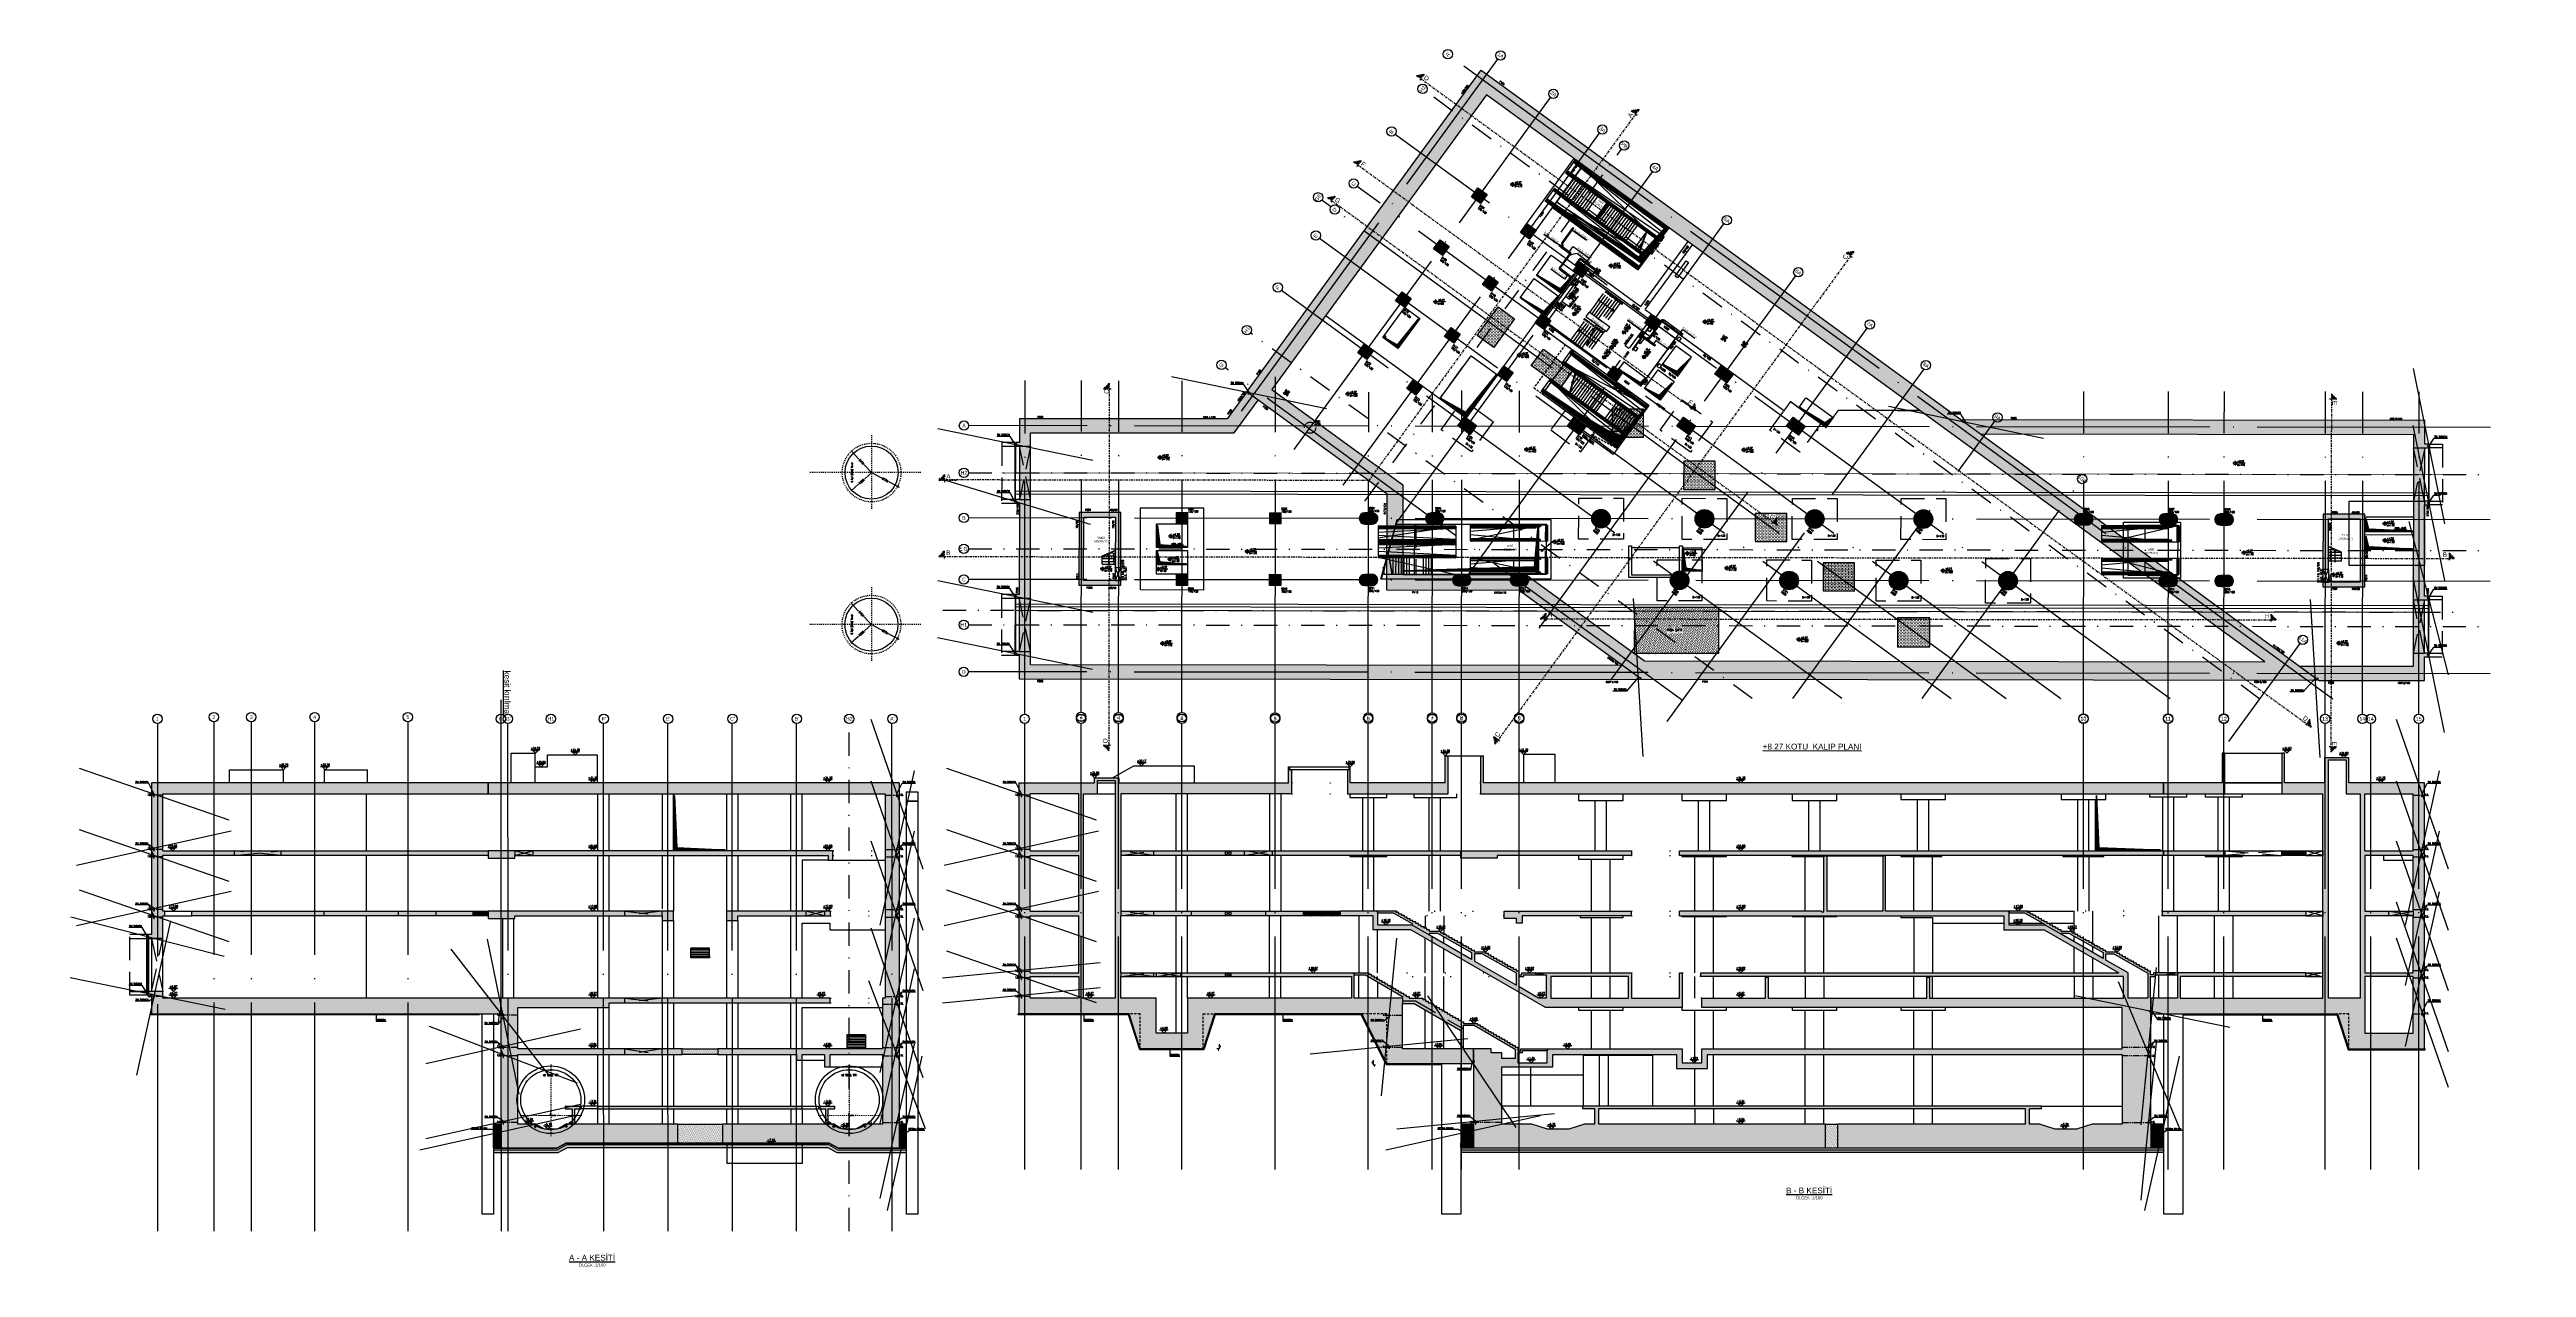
# Model space of a CAD drawing. Header units: millimetres. Extents: x 400382 to 401422, y 4543975 to 4544126.
# Drawn here: x 400598.4 to 400864, y 4543995.3 to 4544125.9 of the extents above; entities that cross this region are included whole.
import ezdxf
from ezdxf.enums import TextEntityAlignment as Align

# ---------------------------------------------------------------- set-up
doc = ezdxf.new("R2010")
doc.units = ezdxf.units.MM
for name, pattern in [('ACAD_ISO05W100', [33, 24, -3, 0, -3, 0, -3]), ('ACAD_ISO07W100', [3, 0, -3]), ('AKS', [3, 2.5, -0.25, 0, -0.25]), ('CENTER', [2, 1.25, -0.25, 0.25, -0.25]), ('CIZGI', [0.4, 0.25, -0.15]), ('CONTINU', [0]), ('DASHDOT', [1, 0.5, -0.25, 0, -0.25]), ('DASHDOT2', [0.5, 0.25, -0.125, 0, -0.125]), ('Dot', [4, 0, -4]), ('HIDDEN', [0.375, 0.25, -0.125]), ('HIDDEN2', [4.7625, 3.175, -1.5875]), ('UUC-ST-KAL-I05-101-U-000$0$ACAD_ISO05W100', [33, 24, -3, 0, -3, 0, -3])]:
    doc.linetypes.add(name, pattern=pattern)
for name, color, linetype, lineweight in [('A-DETL', 90, 'Continuous', 15), ('PRT-Geo-Axis', 12, 'DASHDOT', 18), ('PRT-KD-kazik', 172, 'Continuous', 25)]:
    doc.layers.add(name, color=color, linetype=linetype, lineweight=lineweight)
for name, color, linetype in [('aks prota', 2, 'AKS'), ('AXIS', 8, 'DASHDOT2'), ('boşluk prota', 2, 'Continuous'), ('boşluk taraması prota', 252, 'Continuous'), ('caks prota', 4, 'Continuous'), ('görünüş prota', 4, 'Continuous'), ('iderzi_PROTA', 3, 'Continuous'), ('inşaat derzi prota', 11, 'Continuous'), ('KALIP', 1, 'Continuous'), ('kesik prota', 2, 'CIZGI'), ('kesit prota', 1, 'Continuous'), ('kesit tarama prota', 252, 'Continuous'), ('kiriş boyutu prota', 6, 'Continuous'), ('kiriş prota', 6, 'Continuous'), ('kolon prota', 1, 'Continuous'), ('kolon tarama prota', 252, 'Continuous'), ('KOT', 7, 'Continuous'), ('kot prota', 4, 'Continuous'), ('LINE V2', 7, 'Continuous'), ('lkolon prota', 4, 'Continuous'), ('lperde prota', 4, 'Continuous'), ('merdiven prota', 2, 'Continuous'), ('metraj prota', 2, 'Continuous'), ('not prota', 2, 'Continuous'), ('not yazısı prota', 6, 'Continuous'), ('not çizgisi prota', 4, 'Continuous'), ('OLCU', 5, 'Continuous'), ('perde prota', 1, 'Continuous'), ('PRT-AL-TUNEL_EKSENI', 14, 'DASHDOT2'), ('PRT-CST-rc_level', 6, 'Continuous'), ('PRT-CST-rc_levermark', 4, 'Continuous'), ('PRT-MI-a_fit_drainage', 10, 'Continuous'), ('PRT-MI-ad_dim', 8, 'Continuous'), ('prt-s-taxis', 7, 'Continuous'), ('skesit prota', 7, 'Continuous'), ('st-s_kolon tarama', 252, 'Continuous'), ('st-s_level (kot)', 6, 'Continuous'), ('st-s_levelmark (kot işareti)', 4, 'Continuous'), ('st_s_not yazısı', 6, 'Continuous'), ('st_s_not çizgisi', 4, 'CIZGI'), ('st_s_su tutucu', 2, 'Continuous'), ('st_s_ölçü', 4, 'Continuous'), ('t35 prota', 3, 'Continuous'), ('taks prota', 7, 'Continuous'), ('temel prota', 6, 'Continuous'), ('tkesit prota', 7, 'Continuous'), ('tkolon prota', 6, 'Continuous'), ('tnot prota', 4, 'Continuous'), ('tperde prota', 6, 'Continuous'), ('tplan prota', 7, 'Continuous'), ('UUC-ST-KAL-I05-101-U-000$0$st_s_su tutucu', 2, 'Continuous'), ('WATER STOP_B', 5, 'Continuous'), ('ölçü prota', 4, 'Continuous')]:
    doc.layers.add(name, color=color, linetype=linetype)
doc.styles.add('AKS', font='romanstw.shx', dxfattribs={"height": 25})
doc.styles.add('Arial', font='Arial.ttf')
doc.styles.add('NOT', font='romanstw.shx')
doc.styles.add('OLCU', font='romanstw.shx')
doc.styles.add('PRT-MI-a_Arial', font='Arial.ttf', dxfattribs={"height": 30})
doc.styles.add('Segoe UI Light_1', font='', dxfattribs={"height": 200})
doc.styles.add('SIMPLXTW', font='simplxtw.shx', dxfattribs={"width": 0.6, "height": 125})
doc.styles.get("Standard").update_dxf_attribs({"font": 'Arial.ttf'})
doc.styles.add('TAKS', font='Arial Unicode.ttf')
doc.styles.add('TEXT250', font='romanstw.shx', dxfattribs={"width": 0.8, "height": 25})
doc.styles.add('TKIRIS', font='romanstw.shx')
doc.styles.add('tkolon', font='romanstw.shx')
doc.styles.add('TNOT', font='romanstw.shx', dxfattribs={"width": 0.8, "height": 250})
doc.styles.add('TSIMPLEX', font='romanstw.shx')
doc.styles.add('TUNNELCONSULT', font='Arial.ttf')
doc.styles.get('Segoe UI Light_1').set_extended_font_data('Segoe UI Light')
doc.dimstyles.new('1-100', dxfattribs={"dimscale": 0.5, "dimtxt": 2, "dimasz": 7.5, "dimexe": 3, "dimexo": 5, "dimgap": 5, "dimtad": 3, "dimdec": 1, "dimlfac": 2, "dimzin": 9, "dimdsep": 46, "dimtxsty": 'Standard', "dimblk": 'OBLIQUE', "dimcen": 0.09, "dimclrd": 3, "dimclre": 3, "dimclrt": 1, "dimadec": 3, "dimazin": 0, "dimtfac": 1, "dimtdec": 1, "dimtofl": 0, "dimtmove": 0, "dimatfit": 3, "dimfxl": 4, "dimtolj": 1, "dimtzin": 0, "dimarcsym": 0})
doc.dimstyles.new('1-50', dxfattribs={"dimtxt": 10, "dimasz": 4, "dimexe": 4, "dimexo": 8, "dimgap": 4, "dimtad": 1, "dimdec": 1, "dimrnd": 0.05, "dimzin": 9, "dimdsep": 46, "dimtxsty": 'OLCU', "dimblk1": 'OBLIQUE', "dimblk2": 'OBLIQUE', "dimsah": 1, "dimcen": 2, "dimdle": 4, "dimclrd": 4, "dimclre": 4, "dimclrt": 3, "dimadec": 1, "dimazin": 0, "dimtfac": 1, "dimtdec": 1, "dimtix": 1, "dimtmove": 2, "dimatfit": 3, "dimldrblk": 'OBLIQUE', "dimfxl": 1, "dimtvp": 1, "dimtolj": 1, "dimtzin": 1, "dimarcsym": 0})
pattern_1 = [(36, (401100.48613, 4543702.77292), (-0.014547592, 0.087543451), [0, -0.079375])]
pattern_2 = [(359.928447, (399688.92041, 4543650.35421), (0.07957319, 0.15865075), [0, -0.15875])]

# ---------------------------------------------------------------- blocks, each defined once
blk = doc.blocks.new('KOTK5')
at = {"layer": 'PRT-CST-rc_levermark'}
blk.add_line((217, 160), (-213, 160), dxfattribs=at)
blk.add_lwpolyline([(130, 130), (-130, 130), (0, 0)], close=True, dxfattribs=at)
at = {"layer": 'PRT-CST-rc_level', "style": 'OLCU'}
blk.add_attdef('000.00', text='', height=90, dxfattribs=at).set_placement((0, 193), align=Align.CENTER)
blk = doc.blocks.new('_Oblique')
at = {"layer": 'st_s_ölçü', "lineweight": -2}
blk.add_line((-0.5, -0.5), (0.5, 0.5), dxfattribs=at)
blk = doc.blocks.new('D')
at = {"layer": 'st_s_su tutucu', "linetype": 'CONTINU', "ltscale": 0.2}
for p, q in [((-39988, 52508), (-39993, 52508)), ((-39993, 52508), (-39993, 52507)), ((-39993, 52507), (-39991, 52506)), ((-39993, 52449), (-39991, 52450)), ((-39993, 52448), (-39993, 52449)), ((-39988, 52448), (-39993, 52448)), ((-39991, 52499), (-39992, 52499)), ((-39992, 52499), (-39992, 52498)), ((-39992, 52498), (-39991, 52498)), ((-39991, 52489), (-39992, 52489)), ((-39992, 52489), (-39992, 52488)), ((-39992, 52488), (-39991, 52488)), ((-39991, 52479), (-39992, 52479)), ((-39992, 52479), (-39992, 52478)), ((-39992, 52478), (-39991, 52478)), ((-39992, 52468), (-39992, 52469)), ((-39992, 52469), (-39991, 52469)), ((-39991, 52468), (-39992, 52468)), ((-39992, 52458), (-39992, 52459)), ((-39992, 52459), (-39991, 52459)), ((-39991, 52458), (-39992, 52458)), ((-39991, 52506), (-39991, 52499)), ((-39991, 52498), (-39991, 52489)), ((-39991, 52488), (-39991, 52479)), ((-39991, 52469), (-39991, 52478)), ((-39991, 52459), (-39991, 52468)), ((-39991, 52450), (-39991, 52458)), ((-39990, 52506), (-39988, 52507)), ((-39990, 52499), (-39990, 52506)), ((-39989, 52499), (-39990, 52499)), ((-39990, 52489), (-39990, 52498)), ((-39990, 52498), (-39989, 52498)), ((-39989, 52489), (-39990, 52489)), ((-39990, 52479), (-39990, 52488)), ((-39990, 52488), (-39989, 52488)), ((-39989, 52479), (-39990, 52479)), ((-39990, 52478), (-39989, 52478)), ((-39990, 52478), (-39990, 52469)), ((-39990, 52469), (-39989, 52469)), ((-39989, 52468), (-39990, 52468)), ((-39990, 52468), (-39990, 52459)), ((-39990, 52459), (-39989, 52459)), ((-39989, 52458), (-39990, 52458)), ((-39990, 52458), (-39990, 52450)), ((-39990, 52450), (-39988, 52449)), ((-39989, 52498), (-39989, 52499)), ((-39989, 52488), (-39989, 52489)), ((-39989, 52478), (-39989, 52479)), ((-39989, 52469), (-39989, 52468)), ((-39989, 52459), (-39989, 52458)), ((-39988, 52507), (-39988, 52508)), ((-39988, 52449), (-39988, 52448))]:
    blk.add_line(p, q, dxfattribs=at)
blk = doc.blocks.new('KESITKOT')
at = {"layer": 'KOT', "linetype": 'Continuous'}
h = blk.add_hatch(dxfattribs=at)
h.set_pattern_fill('ANSI31', color=5, scale=200, angle=45, style=0)
h.set_pattern_definition([(90, (63253.653, -35392.017), (25, 5e-15), [])])
h.paths.add_polyline_path([(-150, 260), (0, 260), (0, 0)])
at = {"layer": 'KOT', "color": 4, "linetype": 'Continuous'}
for p, q in [((75, 260), (-150, 260)), ((0, 0), (-150, 260)), ((0, 0), (0, 520)), ((0, 0), (1000, 0))]:
    blk.add_line(p, q, dxfattribs=at)
at = {"layer": 'KOT', "color": 7, "linetype": 'Continuous', "style": 'SIMPLXTW', "width": 0.7}
blk.add_attdef('%%P0.000', (216, 100), '', height=200, dxfattribs=at)
blk = doc.blocks.new('A$C05c5180b')
at = {"layer": 'AXIS', "color": 8, "linetype": 'DASHDOT', "ltscale": 3}
blk.add_line((909, 7722), (909, 60), dxfattribs=at)
at = {"layer": 'KALIP'}
for p, q in [((-1158, 1480), (-1585, 1325)), ((-955, 1324), (-806, 1383)), ((-806, 1383), (-459, 1183)), ((-435, 1024), (-459, 1183)), ((2254, 1024), (2278, 1183)), ((2624, 1383), (2278, 1183)), ((2774, 1324), (2624, 1383)), ((2977, 1480), (3404, 1325))]:
    blk.add_line(p, q, dxfattribs=at)
at = {"layer": 'KALIP', "elevation": 0}
for points in [[(-638, 1333), (-658, 1298), (-606, 1268), (-586, 1303)], [(2457, 1333), (2477, 1298), (2425, 1268), (2405, 1303)]]:
    blk.add_lwpolyline(points, close=True, dxfattribs=at)
at = {"layer": 'KALIP'}
for radius in [3625, 3225]:
    blk.add_circle((909, 3955), radius, dxfattribs=at)
at = {"layer": 'LINE V2', "color": 4, "elevation": 0}
for points in [[(-861, 1086, 1), (-818, 1061), (-696, 1274, -0.4142136), (-668, 1281), (-616, 1251, -0.4142136), (-609, 1224), (-731, 1011, 1), (-688, 986, -1)], [(2680, 1086, -1), (2637, 1061), (2514, 1274, 0.4142136), (2487, 1281), (2435, 1251, 0.4142136), (2428, 1224), (2550, 1011, -1), (2507, 986, 1)]]:
    blk.add_lwpolyline(points, format="xyb", dxfattribs=at)
for points in [[(-729, 1316), (-556, 1216), (-546, 1233), (-719, 1333)], [(2548, 1316), (2374, 1216), (2364, 1233), (2538, 1333)]]:
    blk.add_lwpolyline(points, close=True, dxfattribs=at)
at = {"layer": 'PRT-Geo-Axis', "linetype": 'DASHDOT', "ltscale": 3}
blk.add_line((4252, 2280), (-2415, 2280), dxfattribs=at)
at = {"layer": 'WATER STOP_B', "color": 3}
for points in [[(-1339, 1405, 0.5773503), (-1339, 1408), (-1368, 1436, 0.5773503), (-1371, 1435), (-1378, 1408, -0.5773503), (-1381, 1407), (-1419, 1444), (-1424, 1439), (-1427, 1443), (-1422, 1447), (-1450, 1474), (-1454, 1469), (-1458, 1472), (-1453, 1477), (-1470, 1493), (-1488, 1490), (-1492, 1494), (-1467, 1520), (-1463, 1515), (-1466, 1498), (-1449, 1481), (-1444, 1486), (-1441, 1483), (-1445, 1478), (-1418, 1452), (-1414, 1457), (-1410, 1453), (-1415, 1448), (-1383, 1418, 0.5773503), (-1380, 1419), (-1374, 1445, -0.5773503), (-1370, 1446), (-1329, 1405, -0.5773503), (-1330, 1402), (-1355, 1395, 0.5773503), (-1356, 1392), (-1324, 1361), (-1320, 1366), (-1316, 1363), (-1321, 1358), (-1294, 1332), (-1289, 1337), (-1285, 1333), (-1290, 1328), (-1273, 1312), (-1255, 1316), (-1251, 1312), (-1276, 1286), (-1280, 1290), (-1277, 1308), (-1294, 1324), (-1299, 1319), (-1302, 1323), (-1298, 1327), (-1325, 1354), (-1330, 1349), (-1333, 1352), (-1328, 1357), (-1366, 1394, -0.5773503), (-1366, 1397)], [(3158, 1405, -0.5773503), (3157, 1408), (3186, 1436, -0.5773503), (3190, 1435), (3196, 1408, 0.5773503), (3200, 1407), (3238, 1444), (3242, 1439), (3246, 1443), (3241, 1447), (3268, 1474), (3273, 1469), (3277, 1472), (3272, 1477), (3289, 1493), (3307, 1490), (3311, 1494), (3286, 1520), (3282, 1515), (3285, 1498), (3268, 1481), (3263, 1486), (3260, 1483), (3264, 1478), (3237, 1452), (3232, 1457), (3229, 1453), (3234, 1448), (3202, 1418, -0.5773503), (3199, 1419), (3193, 1445, 0.5773503), (3189, 1446), (3148, 1405, 0.5773503), (3148, 1402), (3174, 1395, -0.5773503), (3174, 1392), (3143, 1361), (3138, 1366), (3135, 1363), (3140, 1358), (3112, 1332), (3108, 1337), (3104, 1333), (3109, 1328), (3092, 1312), (3074, 1316), (3070, 1312), (3095, 1286), (3099, 1290), (3096, 1308), (3113, 1324), (3118, 1319), (3121, 1323), (3117, 1327), (3144, 1354), (3148, 1349), (3152, 1352), (3147, 1357), (3185, 1394, 0.5773503), (3184, 1397)]]:
    blk.add_lwpolyline(points, format="xyb", close=True, dxfattribs=at)
at = {"layer": 'OLCU'}
ref = blk.add_blockref('KESITKOT', (909, 2280), dxfattribs=dict(at, xscale=0.4999999999987873, yscale=0.4999999999987873, zscale=0.4999999999987873))
ref.add_attrib('%%P0.000', '%%P0.000 (R.Ü.K)', (1017, 2330), dxfattribs={"layer": 'KOT', "color": 1, "linetype": 'Continuous', "height": 100, "style": 'TUNNELCONSULT'})
at = {"layer": 'not prota', "style": 'TEXT250', "width": 0.7}
blk.add_text('A2 TÜNEL TİPİ', height=200, dxfattribs=at).set_placement((891, 6585), align=Align.MIDDLE_CENTER)
blk = doc.blocks.new('yürüyen mer 4')
at = {"color": 253}
blk.add_line((53984, 3429), (53984, 3599), dxfattribs=at)
blk.add_lwpolyline([(52756, 3429), (52756, 3599)], dxfattribs=at)
at = {"layer": 'st_s_ölçü', "color": 252, "ltscale": 0.1}
for points in [[(52756, 3599), (53984, 3599)], [(52756, 3592), (53984, 3592)], [(53984, 3582), (52756, 3582)], [(52756, 3572), (53984, 3572)], [(52756, 3529), (53984, 3570)], [(53984, 3454), (52756, 3499)], [(52756, 3457), (53984, 3457)], [(53984, 3446), (52756, 3446)], [(52756, 3437), (53984, 3437)], [(53984, 3429), (52756, 3429)]]:
    blk.add_lwpolyline(points, dxfattribs=at)
blk = doc.blocks.new('A$C48E027B0')
at = {"color": 253}
blk.add_line((-2322, 34), (-2322, -136), dxfattribs=at)
blk.add_lwpolyline([(-1299, 34), (-1299, -136)], dxfattribs=at)
at = {"layer": 'st_s_ölçü', "color": 252, "ltscale": 0.1}
for points in [[(-2322, 34), (-1299, 34)], [(-1299, 26), (-2322, 26)], [(-2322, 16), (-1299, 16)], [(-1299, 6), (-2322, 6)], [(-2322, 6), (-1299, -36)], [(-1299, -66), (-2322, -107)], [(-1299, -109), (-2322, -109)], [(-2322, -119), (-1299, -119)], [(-1299, -129), (-2322, -129)], [(-1299, -136), (-2322, -136)]]:
    blk.add_lwpolyline(points, dxfattribs=at)
blk = doc.blocks.new('A$C5FA63770')
at = {"color": 253}
blk.add_lwpolyline([(-574, 269), (-574, 99)], dxfattribs=at)
at = {"layer": 'st_s_ölçü', "color": 252, "ltscale": 0.1}
blk.add_line((236, 99), (236, 269), dxfattribs=at)
for points in [[(-574, 99), (257, 99), (257, 269), (-574, 269)], [(134, 269), (134, 261)], [(-574, 261), (181, 261), (181, 252), (-574, 252)], [(-574, 241), (134, 241), (134, 252)], [(-574, 169), (-106, 126), (-106, 241), (-574, 199)], [(-574, 126), (134, 126), (134, 116)], [(-574, 106), (181, 106), (181, 116), (-574, 116)], [(134, 99), (134, 106)]]:
    blk.add_lwpolyline(points, dxfattribs=at)
blk = doc.blocks.new('Stair_Anotation')
at = {"color": 0, "style": 'PRT-MI-a_Arial'}
blk.add_attdef('M.ADI', text='', height=0.2, dxfattribs=at).set_placement((0, 0), align=Align.BOTTOM_CENTER)
blk.add_attdef('BAS.SAYI-(EN-RIHT)', text='', height=0.2, dxfattribs=at).set_placement((0, -0.08), align=Align.TOP_CENTER)
blk = doc.blocks.new('PLAN_KOT')
at = {"layer": 'st-s_levelmark (kot işareti)'}
h = blk.add_hatch(color=256, dxfattribs=at)
h.paths.add_polyline_path([(0, 18, 0.414214), (-18, 0), (0, 0)])
h.paths.add_polyline_path([(18, 0), (0, 0), (0, -18, 0.414214)])
for p, q in [((105, 0), (-25, 0)), ((0, 25), (0, -25))]:
    blk.add_line(p, q, dxfattribs=at)
blk.add_circle((0, 0), 17.5, dxfattribs=at)
at = {"layer": 'st-s_level (kot)', "color": 6, "style": 'OLCU', "width": 0.8}
for tag, p in [('KOT', (23, 10)), ('DÖŞEME_KALINLIĞI', (23, -28))]:
    blk.add_attdef(tag, p, '', height=20, dxfattribs=at)
blk = doc.blocks.new('*U40')
at = {"layer": 'metraj prota', "color": 4}
blk.add_lwpolyline([(-232, 0), (-210, 13), (-210, -13)], close=True, dxfattribs=at)
blk.add_lwpolyline([(0, 0), (-210, 0)], dxfattribs=at)
blk.add_circle((0, 0), 7.5, dxfattribs=at)
blk = doc.blocks.new('*U41')
at = {"layer": 'metraj prota', "color": 4}
blk.add_lwpolyline([(-203, 0), (-181, 13), (-181, -13)], close=True, dxfattribs=at)
blk.add_lwpolyline([(0, 0), (-181, 0)], dxfattribs=at)
blk.add_circle((0, 0), 7.5, dxfattribs=at)
blk = doc.blocks.new('*D18')
at = {"layer": 'DEFPOINTS', "color": 0, "transparency": 16777216}
for p in [(-456, 110), (-266, -103)]:
    blk.add_point(p, dxfattribs=at)
at = {"layer": 'st_s_ölçü', "color": 4, "lineweight": -2, "transparency": 16777216}
for p, q in [((-461, 116), (-390, 36)), ((-260, -109), (-332, -29))]:
    blk.add_line(p, q, dxfattribs=at)
at = {"layer": 'st_s_ölçü', "color": 4, "lineweight": -2, "transparency": 16777216, "xscale": 8, "yscale": 8, "zscale": 8, "rotation": 131.8058995973175}
blk.add_blockref('_Oblique', (-456, 110), dxfattribs=at)
at = {"layer": 'st_s_ölçü', "color": 3, "transparency": 16777216, "insert": (-361, 3), "char_height": 20, "attachment_point": 5, "rotation": 311.8059, "style": 'OLCU'}
blk.add_mtext('\\A1;R285', dxfattribs=at)
blk = doc.blocks.new('*D19')
at = {"layer": 'DEFPOINTS', "color": 0, "transparency": 16777216}
for p in [(-36, 113), (-266, -103)]:
    blk.add_point(p, dxfattribs=at)
at = {"layer": 'st_s_ölçü', "color": 4, "lineweight": -2, "transparency": 16777216}
for p, q in [((-31, 118), (-121, 34)), ((-272, -108), (-182, -24))]:
    blk.add_line(p, q, dxfattribs=at)
at = {"layer": 'st_s_ölçü', "color": 4, "lineweight": -2, "transparency": 16777216, "xscale": 8, "yscale": 8, "zscale": 8, "rotation": 43.24583088137385}
blk.add_blockref('_Oblique', (-36, 113), dxfattribs=at)
at = {"layer": 'st_s_ölçü', "color": 3, "transparency": 16777216, "insert": (-151, 5), "char_height": 20, "attachment_point": 5, "rotation": 43.2458, "style": 'OLCU'}
blk.add_mtext('\\A1;R315', dxfattribs=at)
blk = doc.blocks.new('*D20')
at = {"layer": 'DEFPOINTS', "color": 0, "transparency": 16777216}
for p in [(-266, -103), (-421, -394)]:
    blk.add_point(p, dxfattribs=at)
at = {"layer": 'lkolon prota', "color": 4, "lineweight": -2, "transparency": 16777216}
for p, q in [((-262, -96), (-323, -210)), ((-425, -401), (-364, -287))]:
    blk.add_line(p, q, dxfattribs=at)
at = {"layer": 'lkolon prota', "color": 4, "lineweight": -2, "transparency": 16777216, "xscale": 8, "yscale": 8, "zscale": 8, "rotation": 241.9351701811658}
blk.add_blockref('_Oblique', (-421, -394), dxfattribs=at)
at = {"layer": 'lkolon prota', "color": 3, "transparency": 16777216, "insert": (-343, -248), "char_height": 20, "attachment_point": 5, "rotation": 61.9352, "style": 'OLCU'}
blk.add_mtext('\\A1;R330', dxfattribs=at)
blk = doc.blocks.new('*U38')
at = {"layer": 'metraj prota', "color": 4}
blk.add_lwpolyline([(-120, 0), (-98, 13), (-98, -13)], close=True, dxfattribs=at)
blk.add_lwpolyline([(0, 0), (-98, 0)], dxfattribs=at)
blk.add_circle((0, 0), 7.5, dxfattribs=at)
blk = doc.blocks.new('ym4')
at = {"color": 253}
blk.add_line((53416, 3429), (53416, 3599), dxfattribs=at)
blk.add_lwpolyline([(52584, 3429), (52584, 3599)], dxfattribs=at)
at = {"layer": 'st_s_ölçü', "color": 252, "ltscale": 0.1}
for points in [[(52584, 3599), (53416, 3599)], [(52584, 3592), (53416, 3592)], [(53416, 3582), (52584, 3582)], [(52584, 3572), (53416, 3572)], [(52584, 3529), (53416, 3570)], [(53416, 3457), (52584, 3499)], [(52584, 3457), (53416, 3457)], [(53416, 3446), (52584, 3446)], [(52584, 3437), (53416, 3437)], [(53416, 3429), (52584, 3429)]]:
    blk.add_lwpolyline(points, dxfattribs=at)
blk = doc.blocks.new('YER SUZGECI_20x20')
at = {"color": 2}
blk.add_lwpolyline([(-20, 0), (0, 0), (0, 20), (-20, 20)], close=True, dxfattribs=at)
for points in [[(0, 20), (-20, 0)], [(-20, 20), (0, 0)]]:
    blk.add_lwpolyline(points, dxfattribs=at)
blk.add_circle((-10, 10), 7, dxfattribs=at)
blk = doc.blocks.new('+8.27 mekanik')
at = {"layer": 'kolon tarama prota'}
for points in [[(19225, 170411), (19147, 170528), (19195, 170528), (19195, 170811), (19255, 170811), (19255, 170528), (19303, 170528)], [(19225, 171739), (19375, 171720), (19375, 171759)], [(19339, 169597), (19189, 169617), (19189, 169578)], [(20401, 169597), (20421, 169747), (20382, 169747)], [(20590, 168530), (20512, 168647), (20560, 168647), (20560, 168930), (20620, 168930), (20620, 168647), (20668, 168647)], [(20590, 169360), (20702, 169461), (20672, 169487)], [(21310, 167572), (21193, 167494), (21193, 167542), (20910, 167542), (20910, 167602), (21193, 167602), (21193, 167650)], [(21697, 167572), (21677, 167422), (21717, 167422)], [(21771, 169204), (21921, 169184), (21921, 169224)], [(22710, 169744), (22827, 169822), (22827, 169774), (23110, 169774), (23110, 169714), (22827, 169714), (22827, 169666)], [(23842, 169744), (23823, 169594), (23862, 169594)], [(32779, 167409), (32629, 167429), (32629, 167390)], [(32779, 168277), (32701, 168394), (32749, 168394), (32749, 168677), (32809, 168677), (32809, 168394), (32857, 168394)], [(33922, 169643), (34039, 169721), (34039, 169673), (34322, 169673), (34322, 169613), (34039, 169613), (34039, 169565)], [(35123, 169643), (35143, 169793), (35103, 169793)], [(32835, 166953), (32952, 167031), (32952, 166983), (33235, 166983), (33235, 166923), (32952, 166923), (32952, 166875)], [(33512, 166953), (33532, 167103), (33492, 167103)]]:
    blk.add_hatch(color=256, dxfattribs=at).paths.add_polyline_path(points, flags=0)
for p, q in [((41570, 172846), (41270, 172846)), ((41270, 172846), (41270, 172546)), ((41270, 172546), (41270, 172846)), ((41270, 172846), (41570, 172846)), ((41270, 172846), (41270, 172846)), ((41300, 172701), (41280, 172701)), ((41280, 172701), (41300, 172701)), ((41280, 172701), (41280, 172701)), ((41280, 172691), (41300, 172691)), ((41300, 172691), (41280, 172691)), ((41280, 172691), (41280, 172691)), ((41300, 172701), (41300, 172701)), ((41300, 172691), (41300, 172691)), ((41345, 172701), (41325, 172701)), ((41325, 172701), (41345, 172701)), ((41325, 172701), (41325, 172701)), ((41325, 172691), (41345, 172691)), ((41345, 172691), (41325, 172691)), ((41325, 172691), (41325, 172691)), ((41345, 172701), (41345, 172701)), ((41345, 172691), (41345, 172691)), ((41390, 172701), (41370, 172701)), ((41370, 172701), (41390, 172701)), ((41370, 172701), (41370, 172701)), ((41370, 172691), (41390, 172691)), ((41390, 172691), (41370, 172691)), ((41370, 172691), (41370, 172691)), ((41390, 172701), (41390, 172701)), ((41390, 172691), (41390, 172691)), ((41415, 172835), (41415, 172815)), ((41415, 172815), (41415, 172835)), ((41415, 172835), (41415, 172835)), ((41415, 172815), (41415, 172815)), ((41415, 172790), (41415, 172770)), ((41415, 172770), (41415, 172790)), ((41415, 172790), (41415, 172790)), ((41415, 172770), (41415, 172770)), ((41415, 172745), (41415, 172725)), ((41415, 172725), (41415, 172745)), ((41415, 172745), (41415, 172745)), ((41415, 172725), (41415, 172725)), ((41415, 172666), (41415, 172646)), ((41415, 172646), (41415, 172666)), ((41415, 172666), (41415, 172666)), ((41425, 172815), (41425, 172835)), ((41425, 172835), (41425, 172815)), ((41425, 172835), (41425, 172835)), ((41425, 172815), (41425, 172815)), ((41425, 172770), (41425, 172790)), ((41425, 172790), (41425, 172770)), ((41425, 172790), (41425, 172790)), ((41425, 172770), (41425, 172770)), ((41425, 172725), (41425, 172745)), ((41425, 172745), (41425, 172725)), ((41425, 172745), (41425, 172745)), ((41425, 172725), (41425, 172725)), ((41425, 172646), (41425, 172666)), ((41425, 172666), (41425, 172646)), ((41425, 172666), (41425, 172666)), ((41470, 172701), (41449, 172701)), ((41449, 172701), (41470, 172701)), ((41449, 172701), (41449, 172701)), ((41449, 172691), (41470, 172691)), ((41470, 172691), (41449, 172691)), ((41449, 172691), (41449, 172691)), ((41470, 172701), (41470, 172701)), ((41470, 172691), (41470, 172691)), ((41515, 172701), (41495, 172701)), ((41495, 172701), (41515, 172701)), ((41495, 172701), (41495, 172701)), ((41495, 172691), (41515, 172691)), ((41515, 172691), (41495, 172691)), ((41495, 172691), (41495, 172691)), ((41515, 172701), (41515, 172701)), ((41515, 172691), (41515, 172691)), ((41560, 172701), (41540, 172701)), ((41540, 172701), (41560, 172701)), ((41540, 172701), (41540, 172701)), ((41540, 172691), (41560, 172691)), ((41560, 172691), (41540, 172691)), ((41540, 172691), (41540, 172691)), ((41560, 172701), (41560, 172701)), ((41560, 172691), (41560, 172691)), ((41570, 172546), (41570, 172846)), ((41570, 172846), (41570, 172546)), ((41570, 172846), (41570, 172846)), ((19195, 170528), (19147, 170528)), ((19147, 170528), (19225, 170411)), ((19195, 170528), (19147, 170528)), ((19147, 170528), (19225, 170411)), ((19161, 171811), (19161, 171766)), ((19161, 170049), (19161, 170004)), ((19166, 171766), (19166, 170049)), ((19255, 170811), (19195, 170811)), ((19195, 170811), (19195, 170528)), ((19255, 170811), (19195, 170811)), ((19195, 170528), (19195, 170811)), ((19375, 171759), (19225, 171739)), ((19225, 171739), (19375, 171720)), ((19225, 171739), (21154, 171739)), ((19225, 170411), (19303, 170528)), ((19303, 170528), (19225, 170411)), ((19255, 170528), (19255, 170811)), ((19255, 170528), (19255, 170811)), ((19303, 170528), (19255, 170528)), ((19255, 170528), (19303, 170528)), ((19284, 170049), (19284, 171766)), ((19289, 171766), (19289, 171811)), ((19289, 170004), (19289, 170049)), ((19375, 171720), (19375, 171759)), ((21154, 171739), (19514, 171739)), ((20401, 170374), (22593, 170374)), ((20401, 169597), (20401, 170374)), ((20590, 169360), (21129, 169997)), ((21129, 169997), (22909, 169997)), ((35123, 170092), (36740, 170092)), ((35123, 169643), (35123, 170092)), ((39432, 172095), (39132, 172095)), ((39132, 172095), (39132, 171795)), ((39132, 171795), (39132, 172095)), ((39132, 172095), (39432, 172095)), ((39132, 172095), (39132, 172095)), ((39132, 171795), (39432, 171795)), ((39432, 171795), (39132, 171795)), ((39132, 171795), (39132, 171795)), ((39162, 171950), (39142, 171950)), ((39142, 171950), (39162, 171950)), ((39142, 171950), (39142, 171950)), ((39142, 171940), (39162, 171940)), ((39162, 171940), (39142, 171940)), ((39142, 171940), (39142, 171940)), ((39162, 171950), (39162, 171950)), ((39162, 171940), (39162, 171940)), ((39208, 171950), (39188, 171950)), ((39188, 171950), (39208, 171950)), ((39188, 171950), (39188, 171950)), ((39188, 171940), (39208, 171940)), ((39208, 171940), (39188, 171940)), ((39188, 171940), (39188, 171940)), ((39208, 171950), (39208, 171950)), ((39208, 171940), (39208, 171940)), ((39253, 171950), (39233, 171950)), ((39233, 171950), (39253, 171950)), ((39233, 171950), (39233, 171950)), ((39233, 171940), (39253, 171940)), ((39253, 171940), (39233, 171940)), ((39233, 171940), (39233, 171940)), ((39253, 171950), (39253, 171950)), ((39253, 171940), (39253, 171940)), ((39277, 172085), (39277, 172065)), ((39277, 172065), (39277, 172085)), ((39277, 172085), (39277, 172085)), ((39277, 172065), (39277, 172065)), ((39277, 172040), (39277, 172020)), ((39277, 172020), (39277, 172040)), ((39277, 172040), (39277, 172040)), ((39277, 172020), (39277, 172020)), ((39277, 171995), (39277, 171975)), ((39277, 171975), (39277, 171995)), ((39277, 171995), (39277, 171995)), ((39277, 171975), (39277, 171975)), ((39277, 171915), (39277, 171895)), ((39277, 171895), (39277, 171915)), ((39277, 171915), (39277, 171915)), ((39277, 171895), (39277, 171895)), ((39277, 171870), (39277, 171850)), ((39277, 171850), (39277, 171870)), ((39277, 171870), (39277, 171870)), ((39277, 171850), (39277, 171850)), ((39277, 171825), (39277, 171805)), ((39277, 171805), (39277, 171825)), ((39277, 171825), (39277, 171825)), ((39277, 171805), (39277, 171805)), ((39287, 172065), (39287, 172085)), ((39287, 172085), (39287, 172065)), ((39287, 172085), (39287, 172085)), ((39287, 172065), (39287, 172065)), ((39287, 172020), (39287, 172040)), ((39287, 172040), (39287, 172020)), ((39287, 172040), (39287, 172040)), ((39287, 172020), (39287, 172020)), ((39287, 171975), (39287, 171995)), ((39287, 171995), (39287, 171975)), ((39287, 171995), (39287, 171995)), ((39287, 171975), (39287, 171975)), ((39287, 171895), (39287, 171915)), ((39287, 171915), (39287, 171895)), ((39287, 171915), (39287, 171915)), ((39287, 171895), (39287, 171895)), ((39287, 171850), (39287, 171870)), ((39287, 171870), (39287, 171850)), ((39287, 171870), (39287, 171870)), ((39287, 171850), (39287, 171850)), ((39287, 171805), (39287, 171825)), ((39287, 171825), (39287, 171805)), ((39287, 171825), (39287, 171825)), ((39287, 171805), (39287, 171805)), ((39332, 171950), (39312, 171950)), ((39312, 171950), (39332, 171950)), ((39312, 171950), (39312, 171950)), ((39312, 171940), (39332, 171940)), ((39332, 171940), (39312, 171940)), ((39312, 171940), (39312, 171940)), ((39332, 171950), (39332, 171950)), ((39332, 171940), (39332, 171940)), ((39377, 171950), (39357, 171950)), ((39357, 171950), (39377, 171950)), ((39357, 171950), (39357, 171950)), ((39357, 171940), (39377, 171940)), ((39377, 171940), (39357, 171940)), ((39357, 171940), (39357, 171940)), ((39377, 171950), (39377, 171950)), ((39377, 171940), (39377, 171940)), ((39422, 171950), (39402, 171950)), ((39402, 171950), (39422, 171950)), ((39402, 171950), (39402, 171950)), ((39402, 171940), (39422, 171940)), ((39422, 171940), (39402, 171940)), ((39402, 171940), (39402, 171940)), ((39422, 171950), (39422, 171950)), ((39422, 171940), (39422, 171940)), ((39432, 171795), (39432, 172095)), ((39432, 172095), (39432, 171795)), ((39432, 172095), (39432, 172095)), ((39432, 171795), (39432, 171795)), ((41270, 172546), (41570, 172546)), ((41570, 172546), (41270, 172546)), ((41270, 172546), (41270, 172546)), ((41415, 172646), (41415, 172646)), ((41415, 172621), (41415, 172601)), ((41415, 172601), (41415, 172621)), ((41415, 172621), (41415, 172621)), ((41415, 172601), (41415, 172601)), ((41415, 172576), (41415, 172556)), ((41415, 172556), (41415, 172576)), ((41415, 172576), (41415, 172576)), ((41415, 172556), (41415, 172556)), ((41425, 172646), (41425, 172646)), ((41425, 172601), (41425, 172621)), ((41425, 172621), (41425, 172601)), ((41425, 172621), (41425, 172621)), ((41425, 172601), (41425, 172601)), ((41425, 172556), (41425, 172576)), ((41425, 172576), (41425, 172556)), ((41425, 172576), (41425, 172576)), ((41425, 172556), (41425, 172556)), ((41570, 172546), (41570, 172546)), ((17078, 169597), (18796, 169597)), ((19339, 169597), (17078, 169597)), ((19153, 169661), (19153, 169661)), ((19153, 169534), (19153, 169534)), ((19339, 169597), (19189, 169617)), ((19189, 169617), (19189, 169578)), ((19189, 169578), (19339, 169597)), ((19219, 169864), (19251, 169833)), ((19296, 169661), (19251, 169661)), ((19251, 169534), (19296, 169534)), ((19254, 169836), (19395, 169696)), ((19368, 169656), (19296, 169656)), ((19296, 169538), (19368, 169538)), ((19341, 169923), (19309, 169954)), ((19478, 169779), (19337, 169920)), ((19413, 169661), (19368, 169661)), ((19368, 169534), (19413, 169534)), ((19391, 169692), (19423, 169661)), ((19438, 169655), (19413, 169655)), ((19413, 169540), (19610, 169540)), ((19427, 169665), (19438, 169655)), ((19513, 169751), (19481, 169782)), ((19600, 169655), (19508, 169746)), ((19610, 169655), (19600, 169655)), ((19654, 169661), (19610, 169661)), ((19616, 169638), (19610, 169644)), ((19610, 169632), (19610, 169631)), ((19610, 169534), (19654, 169534)), ((20447, 169656), (19654, 169656)), ((19654, 169538), (20447, 169538)), ((20421, 169747), (20382, 169747)), ((20382, 169747), (20401, 169597)), ((20401, 169597), (20421, 169747)), ((20491, 169661), (20447, 169661)), ((20447, 169534), (20491, 169534)), ((20560, 168647), (20512, 168647)), ((20512, 168647), (20590, 168530)), ((20560, 168647), (20512, 168647)), ((20512, 168647), (20590, 168530)), ((20526, 169499), (20526, 169455)), ((20526, 167715), (20526, 167670)), ((20531, 169455), (20531, 167715)), ((20620, 168930), (20560, 168930)), ((20560, 168930), (20560, 168647)), ((20620, 168930), (20560, 168930)), ((20560, 168647), (20560, 168930)), ((20672, 169487), (20590, 169360)), ((20590, 169360), (20702, 169461)), ((20590, 168530), (20668, 168647)), ((20668, 168647), (20590, 168530)), ((20620, 168647), (20620, 168930)), ((20620, 168647), (20620, 168930)), ((20668, 168647), (20620, 168647)), ((20620, 168647), (20668, 168647)), ((20649, 167715), (20649, 169455)), ((20653, 169455), (20653, 169499)), ((20653, 167670), (20653, 167715)), ((20702, 169461), (20672, 169487)), ((20733, 167636), (20688, 167636)), ((20688, 167508), (20733, 167508)), ((21732, 167631), (20733, 167631)), ((20733, 167513), (21732, 167513)), ((21193, 167602), (20910, 167602)), ((20910, 167602), (20910, 167542)), ((21193, 167602), (20910, 167602)), ((20910, 167602), (20910, 167542)), ((20910, 167542), (21193, 167542)), ((21193, 167542), (20910, 167542)), ((21310, 167572), (21193, 167650)), ((21193, 167650), (21193, 167602)), ((21193, 167650), (21310, 167572)), ((21193, 167602), (21193, 167650)), ((21193, 167494), (21310, 167572)), ((21193, 167494), (21310, 167572)), ((21193, 167542), (21193, 167494)), ((21193, 167542), (21193, 167494)), ((21697, 167572), (21677, 167422)), ((21677, 167422), (21717, 167422)), ((21717, 167422), (21697, 167572)), ((21697, 167572), (21697, 166994)), ((21707, 169646), (21707, 169601)), ((21707, 169148), (21707, 169103)), ((21712, 169601), (21712, 169148)), ((21776, 167636), (21732, 167636)), ((21732, 167508), (21776, 167508)), ((21921, 169224), (21771, 169204)), ((21771, 169204), (21921, 169184)), ((21771, 169204), (23752, 169204)), ((21830, 169148), (21830, 169601)), ((21834, 169601), (21834, 169646)), ((21834, 169103), (21834, 169148)), ((21913, 169808), (21869, 169808)), ((21869, 169681), (21913, 169681)), ((21902, 167636), (21871, 167636)), ((21871, 167508), (21902, 167508)), ((21954, 167631), (21902, 167631)), ((21902, 167513), (21954, 167513)), ((23925, 169803), (21913, 169803)), ((21913, 169685), (23925, 169685)), ((21921, 169184), (21921, 169224)), ((21985, 167636), (21954, 167636)), ((21954, 167508), (21985, 167508)), ((22075, 167629), (21985, 167629)), ((21985, 167515), (22075, 167515)), ((23752, 169204), (22023, 169204)), ((22081, 167529), (22081, 167615)), ((22827, 169822), (22710, 169744)), ((22827, 169822), (22710, 169744)), ((22710, 169744), (22827, 169666)), ((22827, 169666), (22710, 169744)), ((22827, 169774), (22827, 169822)), ((22827, 169774), (22827, 169822)), ((23110, 169774), (22827, 169774)), ((22827, 169774), (23110, 169774)), ((22827, 169666), (22827, 169714)), ((22827, 169714), (23110, 169714)), ((22827, 169714), (23110, 169714)), ((22827, 169714), (22827, 169666)), ((23110, 169714), (23110, 169774)), ((23110, 169714), (23110, 169774)), ((23842, 169744), (23823, 169594)), ((23823, 169594), (23862, 169594)), ((23862, 169594), (23842, 169744)), ((23842, 169744), (23842, 169189)), ((23842, 169189), (25759, 169189)), ((24218, 169894), (23918, 169894)), ((23918, 169894), (23918, 169594)), ((23918, 169594), (23918, 169894)), ((23918, 169894), (24218, 169894)), ((23918, 169894), (23918, 169894)), ((23918, 169594), (24218, 169594)), ((24218, 169594), (23918, 169594)), ((23918, 169594), (23918, 169594)), ((23969, 169808), (23925, 169808)), ((23925, 169681), (23969, 169681)), ((23948, 169749), (23928, 169749)), ((23928, 169749), (23948, 169749)), ((23928, 169749), (23928, 169749)), ((23928, 169739), (23948, 169739)), ((23948, 169739), (23928, 169739)), ((23928, 169739), (23928, 169739)), ((23948, 169749), (23948, 169749)), ((23948, 169739), (23948, 169739)), ((23993, 169749), (23973, 169749)), ((23973, 169749), (23993, 169749)), ((23973, 169749), (23973, 169749)), ((23973, 169739), (23993, 169739)), ((23993, 169739), (23973, 169739)), ((23973, 169739), (23973, 169739)), ((23993, 169749), (23993, 169749)), ((23993, 169739), (23993, 169739)), ((24038, 169749), (24018, 169749)), ((24018, 169749), (24038, 169749)), ((24018, 169749), (24018, 169749)), ((24018, 169739), (24038, 169739)), ((24038, 169739), (24018, 169739)), ((24018, 169739), (24018, 169739)), ((24038, 169749), (24038, 169749)), ((24038, 169739), (24038, 169739)), ((24063, 169884), (24063, 169864)), ((24063, 169864), (24063, 169884)), ((24063, 169884), (24063, 169884)), ((24063, 169864), (24063, 169864)), ((24063, 169839), (24063, 169819)), ((24063, 169819), (24063, 169839)), ((24063, 169839), (24063, 169839)), ((24063, 169819), (24063, 169819)), ((24063, 169794), (24063, 169774)), ((24063, 169774), (24063, 169794)), ((24063, 169794), (24063, 169794)), ((24063, 169774), (24063, 169774)), ((24063, 169715), (24063, 169695)), ((24063, 169695), (24063, 169715)), ((24063, 169715), (24063, 169715)), ((24063, 169695), (24063, 169695)), ((24063, 169670), (24063, 169649)), ((24063, 169649), (24063, 169670)), ((24063, 169670), (24063, 169670)), ((24063, 169649), (24063, 169649)), ((24063, 169624), (24063, 169604)), ((24063, 169604), (24063, 169624)), ((24063, 169624), (24063, 169624)), ((24063, 169604), (24063, 169604)), ((24073, 169864), (24073, 169884)), ((24073, 169884), (24073, 169864)), ((24073, 169884), (24073, 169884)), ((24073, 169864), (24073, 169864)), ((24073, 169819), (24073, 169839)), ((24073, 169839), (24073, 169819)), ((24073, 169839), (24073, 169839)), ((24073, 169819), (24073, 169819)), ((24073, 169774), (24073, 169794)), ((24073, 169794), (24073, 169774)), ((24073, 169794), (24073, 169794)), ((24073, 169774), (24073, 169774)), ((24073, 169695), (24073, 169715)), ((24073, 169715), (24073, 169695)), ((24073, 169715), (24073, 169715)), ((24073, 169695), (24073, 169695)), ((24073, 169649), (24073, 169670)), ((24073, 169670), (24073, 169649)), ((24073, 169670), (24073, 169670)), ((24073, 169649), (24073, 169649)), ((24073, 169604), (24073, 169624)), ((24073, 169624), (24073, 169604)), ((24073, 169624), (24073, 169624)), ((24073, 169604), (24073, 169604)), ((24117, 169749), (24097, 169749)), ((24097, 169749), (24117, 169749)), ((24097, 169749), (24097, 169749)), ((24097, 169739), (24117, 169739)), ((24117, 169739), (24097, 169739)), ((24097, 169739), (24097, 169739)), ((24117, 169749), (24117, 169749)), ((24117, 169739), (24117, 169739)), ((24163, 169749), (24142, 169749)), ((24142, 169749), (24163, 169749)), ((24142, 169749), (24142, 169749)), ((24142, 169739), (24163, 169739)), ((24163, 169739), (24142, 169739)), ((24142, 169739), (24142, 169739)), ((24163, 169749), (24163, 169749)), ((24163, 169739), (24163, 169739)), ((24208, 169749), (24188, 169749)), ((24188, 169749), (24208, 169749)), ((24188, 169749), (24188, 169749)), ((24188, 169739), (24208, 169739)), ((24208, 169739), (24188, 169739)), ((24188, 169739), (24188, 169739)), ((24208, 169749), (24208, 169749)), ((24208, 169739), (24208, 169739)), ((24218, 169594), (24218, 169894)), ((24218, 169894), (24218, 169594)), ((24218, 169894), (24218, 169894)), ((24218, 169594), (24218, 169594)), ((29770, 167409), (31489, 167409)), ((32779, 167409), (29770, 167409)), ((32779, 167409), (32629, 167429)), ((32629, 167429), (32629, 167390)), ((32629, 167390), (32779, 167409)), ((32749, 168394), (32701, 168394)), ((32701, 168394), (32779, 168277)), ((32749, 168394), (32701, 168394)), ((32701, 168394), (32779, 168277)), ((32703, 169536), (32703, 169474)), ((32707, 169474), (32707, 167325)), ((32809, 168677), (32749, 168677)), ((32749, 168677), (32749, 168394)), ((32809, 168677), (32749, 168677)), ((32749, 168394), (32749, 168677)), ((32779, 168277), (32857, 168394)), ((32857, 168394), (32779, 168277)), ((32809, 168394), (32809, 168677)), ((32809, 168394), (32809, 168677)), ((32857, 168394), (32809, 168394)), ((32809, 168394), (32857, 168394)), ((32851, 167325), (32851, 169474)), ((32854, 169474), (32854, 169536)), ((32947, 169718), (32885, 169718)), ((32885, 169567), (32947, 169567)), ((35214, 169715), (32947, 169715)), ((32947, 169571), (35214, 169571)), ((33512, 167460), (35195, 167460)), ((33512, 166953), (33512, 167460)), ((34039, 169721), (33922, 169643)), ((34039, 169721), (33922, 169643)), ((33922, 169643), (34039, 169565)), ((34039, 169565), (33922, 169643)), ((34039, 169673), (34039, 169721)), ((34039, 169673), (34039, 169721)), ((34322, 169673), (34039, 169673)), ((34039, 169673), (34322, 169673)), ((34039, 169565), (34039, 169613)), ((34039, 169613), (34322, 169613)), ((34039, 169613), (34322, 169613)), ((34039, 169613), (34039, 169565)), ((34322, 169613), (34322, 169673)), ((34322, 169613), (34322, 169673)), ((35143, 169793), (35103, 169793)), ((35103, 169793), (35123, 169643)), ((35123, 169643), (35143, 169793)), ((35277, 169718), (35214, 169718)), ((35214, 169567), (35277, 169567)), ((35383, 169718), (35383, 169718)), ((35383, 169567), (35383, 169567)), ((21697, 166994), (19882, 166994)), ((32230, 166996), (32230, 166910)), ((32325, 167010), (32243, 167010)), ((32243, 166896), (32325, 166896)), ((32371, 167029), (32309, 167029)), ((32309, 166878), (32371, 166878)), ((32357, 167017), (32325, 167017)), ((32325, 166890), (32357, 166890)), ((32400, 167012), (32357, 167012)), ((32357, 166894), (32400, 166894)), ((32407, 167025), (32371, 167025)), ((32371, 166881), (32407, 166881)), ((32431, 167017), (32400, 167017)), ((32400, 166890), (32431, 166890)), ((32470, 167029), (32407, 167029)), ((32407, 166878), (32470, 166878)), ((32565, 167017), (32520, 167017)), ((32520, 166890), (32565, 166890)), ((32573, 167098), (32529, 167053)), ((33550, 167012), (32565, 167012)), ((32565, 166894), (33550, 166894)), ((32637, 167156), (32576, 167095)), ((32679, 167203), (32634, 167159)), ((32636, 166947), (32680, 166991)), ((32678, 166993), (32739, 167054)), ((32703, 167325), (32703, 167263)), ((32741, 167052), (32785, 167096)), ((32952, 167031), (32835, 166953)), ((32952, 167031), (32835, 166953)), ((32835, 166953), (32952, 166875)), ((32952, 166875), (32835, 166953)), ((32854, 167263), (32854, 167325)), ((32952, 166983), (32952, 167031)), ((32952, 166983), (32952, 167031)), ((33235, 166983), (32952, 166983)), ((32952, 166983), (33235, 166983)), ((32952, 166875), (32952, 166923)), ((32952, 166923), (33235, 166923)), ((32952, 166923), (33235, 166923)), ((32952, 166923), (32952, 166875)), ((33235, 166923), (33235, 166983)), ((33235, 166923), (33235, 166983)), ((33532, 167103), (33492, 167103)), ((33492, 167103), (33512, 166953)), ((33512, 166953), (33532, 167103)), ((33594, 167017), (33550, 167017)), ((33550, 166890), (33594, 166890)), ((4933, 139742), (4633, 139742)), ((4633, 139742), (4633, 139442)), ((4633, 139442), (4633, 139742)), ((4633, 139742), (4933, 139742)), ((4633, 139742), (4633, 139742)), ((4633, 139442), (4933, 139442)), ((4933, 139442), (4633, 139442)), ((4633, 139442), (4633, 139442)), ((4663, 139597), (4643, 139597)), ((4643, 139597), (4663, 139597)), ((4643, 139597), (4643, 139597)), ((4643, 139587), (4663, 139587)), ((4663, 139587), (4643, 139587)), ((4643, 139587), (4643, 139587)), ((4663, 139597), (4663, 139597)), ((4663, 139587), (4663, 139587)), ((4708, 139597), (4688, 139597)), ((4688, 139597), (4708, 139597)), ((4688, 139597), (4688, 139597)), ((4688, 139587), (4708, 139587)), ((4708, 139587), (4688, 139587)), ((4688, 139587), (4688, 139587)), ((4708, 139597), (4708, 139597)), ((4708, 139587), (4708, 139587)), ((4753, 139597), (4733, 139597)), ((4733, 139597), (4753, 139597)), ((4733, 139597), (4733, 139597)), ((4733, 139587), (4753, 139587)), ((4753, 139587), (4733, 139587)), ((4733, 139587), (4733, 139587)), ((4753, 139597), (4753, 139597)), ((4753, 139587), (4753, 139587)), ((4778, 139732), (4778, 139712)), ((4778, 139712), (4778, 139732)), ((4778, 139732), (4778, 139732)), ((4778, 139712), (4778, 139712)), ((4778, 139687), (4778, 139667)), ((4778, 139667), (4778, 139687)), ((4778, 139687), (4778, 139687)), ((4778, 139667), (4778, 139667)), ((4778, 139642), (4778, 139621)), ((4778, 139621), (4778, 139642)), ((4778, 139642), (4778, 139642)), ((4778, 139621), (4778, 139621)), ((4778, 139562), (4778, 139542)), ((4778, 139542), (4778, 139562)), ((4778, 139562), (4778, 139562)), ((4778, 139542), (4778, 139542)), ((4778, 139517), (4778, 139497)), ((4778, 139497), (4778, 139517)), ((4778, 139517), (4778, 139517)), ((4778, 139497), (4778, 139497)), ((4778, 139472), (4778, 139452)), ((4778, 139452), (4778, 139472)), ((4778, 139472), (4778, 139472)), ((4778, 139452), (4778, 139452)), ((4788, 139712), (4788, 139732)), ((4788, 139732), (4788, 139712)), ((4788, 139732), (4788, 139732)), ((4788, 139712), (4788, 139712)), ((4788, 139667), (4788, 139687)), ((4788, 139687), (4788, 139667)), ((4788, 139687), (4788, 139687)), ((4788, 139667), (4788, 139667)), ((4788, 139621), (4788, 139642)), ((4788, 139642), (4788, 139621)), ((4788, 139642), (4788, 139642)), ((4788, 139621), (4788, 139621)), ((4788, 139542), (4788, 139562)), ((4788, 139562), (4788, 139542)), ((4788, 139562), (4788, 139562)), ((4788, 139542), (4788, 139542)), ((4788, 139497), (4788, 139517)), ((4788, 139517), (4788, 139497)), ((4788, 139517), (4788, 139517)), ((4788, 139497), (4788, 139497)), ((4788, 139452), (4788, 139472)), ((4788, 139472), (4788, 139452)), ((4788, 139472), (4788, 139472)), ((4788, 139452), (4788, 139452)), ((4832, 139597), (4812, 139597)), ((4812, 139597), (4832, 139597)), ((4812, 139597), (4812, 139597)), ((4812, 139587), (4832, 139587)), ((4832, 139587), (4812, 139587)), ((4812, 139587), (4812, 139587)), ((4832, 139597), (4832, 139597)), ((4832, 139587), (4832, 139587)), ((4878, 139597), (4857, 139597)), ((4857, 139597), (4878, 139597)), ((4857, 139597), (4857, 139597)), ((4857, 139587), (4878, 139587)), ((4878, 139587), (4857, 139587)), ((4857, 139587), (4857, 139587)), ((4878, 139597), (4878, 139597)), ((4878, 139587), (4878, 139587)), ((4923, 139597), (4903, 139597)), ((4903, 139597), (4923, 139597)), ((4903, 139597), (4903, 139597)), ((4903, 139587), (4923, 139587)), ((4923, 139587), (4903, 139587)), ((4903, 139587), (4903, 139587)), ((4923, 139597), (4923, 139597)), ((4923, 139587), (4923, 139587)), ((4933, 139442), (4933, 139742)), ((4933, 139742), (4933, 139442)), ((4933, 139742), (4933, 139742)), ((4933, 139442), (4933, 139442))]:
    blk.add_line(p, q, dxfattribs=at)
at = {"layer": 'kolon tarama prota', "flags": 128}
for points in [[(19168, 171909), (19172, 171932), (19186, 171951), (19206, 171963), (19225, 171966)], [(19168, 171811), (19168, 171841), (19168, 171868), (19168, 171890), (19168, 171904), (19168, 171909), (19168, 171909)], [(19225, 171852), (19202, 171857), (19183, 171870), (19171, 171890), (19168, 171909)], [(19168, 170004), (19173, 169962), (19182, 169931)], [(19225, 171966), (19248, 171962), (19267, 171948), (19279, 171929), (19282, 171909)], [(19282, 171909), (19277, 171887), (19264, 171868), (19244, 171855), (19225, 171852)], [(19282, 171909), (19282, 171904), (19282, 171891), (19282, 171869), (19282, 171842), (19282, 171812), (19282, 171811)], [(19288, 169975), (19282, 170001), (19282, 170004)], [(19153, 169655), (19157, 169655), (19171, 169655), (19193, 169655), (19220, 169655), (19250, 169655), (19251, 169655)], [(19251, 169540), (19221, 169540), (19194, 169540), (19172, 169540), (19158, 169540), (19153, 169540), (19153, 169540)], [(19182, 169931), (19203, 169894), (19224, 169869)], [(19305, 169950), (19289, 169972), (19288, 169975)], [(20590, 169655), (20585, 169655), (20571, 169655), (20550, 169655), (20523, 169655), (20493, 169655), (20491, 169655)], [(20491, 169540), (20522, 169540), (20549, 169540), (20571, 169540), (20585, 169540), (20590, 169540), (20590, 169540)], [(20533, 169597), (20537, 169620), (20551, 169639), (20570, 169651), (20590, 169655)], [(20533, 169499), (20533, 169529), (20533, 169557), (20533, 169578), (20533, 169592), (20533, 169597), (20533, 169597)], [(20590, 169540), (20567, 169545), (20548, 169558), (20536, 169578), (20533, 169597)], [(20533, 167670), (20537, 167632), (20551, 167596), (20574, 167565), (20578, 167560)], [(20578, 167560), (20609, 167537), (20644, 167521), (20682, 167515), (20688, 167515)], [(20590, 169655), (20612, 169650), (20631, 169637), (20644, 169617), (20647, 169597)], [(20647, 169597), (20642, 169575), (20629, 169556), (20609, 169544), (20590, 169540)], [(20647, 169597), (20647, 169593), (20647, 169579), (20647, 169558), (20647, 169531), (20647, 169500), (20647, 169499)], [(20659, 167641), (20649, 167658), (20647, 167670)], [(20688, 167629), (20669, 167634), (20659, 167641)], [(21759, 169756), (21735, 169726), (21720, 169690), (21714, 169653), (21713, 169646)], [(21713, 169103), (21713, 169073), (21713, 169046), (21713, 169024), (21713, 169010), (21713, 169005), (21713, 169005)], [(21869, 169802), (21831, 169797), (21795, 169783), (21764, 169761), (21759, 169756)], [(21871, 167629), (21842, 167629), (21809, 167629), (21776, 167629)], [(21776, 167515), (21812, 167515), (21845, 167515), (21871, 167515)], [(21828, 169646), (21832, 169665), (21840, 169675)], [(21828, 169005), (21828, 169010), (21828, 169023), (21828, 169045), (21828, 169072), (21828, 169102), (21828, 169103)], [(21840, 169675), (21857, 169685), (21869, 169687)], [(23969, 169802), (23999, 169802), (24027, 169802), (24048, 169802), (24063, 169802), (24068, 169802), (24068, 169802)], [(24068, 169687), (24063, 169687), (24049, 169687), (24028, 169687), (24001, 169687), (23971, 169687), (23969, 169687)], [(24011, 169744), (24015, 169767), (24029, 169786), (24048, 169798), (24068, 169802)], [(24068, 169687), (24045, 169692), (24026, 169705), (24014, 169725), (24011, 169744)], [(24068, 169802), (24090, 169797), (24109, 169783), (24121, 169764), (24125, 169744)], [(24125, 169744), (24120, 169722), (24107, 169703), (24087, 169691), (24068, 169687)], [(32761, 169661), (32735, 169629), (32718, 169592), (32710, 169552), (32709, 169536)], [(32885, 169712), (32844, 169707), (32806, 169693), (32772, 169671), (32761, 169661)], [(32848, 169536), (32853, 169554), (32859, 169562)], [(32859, 169562), (32875, 169572), (32885, 169573)], [(35277, 169712), (35308, 169712), (35337, 169712), (35360, 169712), (35375, 169712), (35382, 169712), (35383, 169712)], [(35383, 169573), (35378, 169573), (35364, 169573), (35343, 169573), (35315, 169573), (35284, 169573), (35277, 169573)], [(32309, 167023), (32278, 167023), (32249, 167023), (32226, 167023), (32210, 167023), (32203, 167023), (32203, 167023)], [(32203, 166884), (32208, 166884), (32221, 166884), (32243, 166884), (32270, 166884), (32301, 166884), (32309, 166884)], [(32520, 167010), (32486, 167010), (32455, 167010), (32431, 167010)], [(32431, 166896), (32458, 166896), (32490, 166896), (32520, 166896)], [(32505, 167030), (32476, 167023), (32470, 167023)], [(32470, 166884), (32516, 166888), (32559, 166902)], [(32533, 167049), (32510, 167032), (32505, 167030)], [(32559, 166902), (32600, 166924), (32632, 166951)], [(32702, 167228), (32687, 167203), (32683, 167199)], [(32709, 167263), (32704, 167234), (32702, 167228)], [(32781, 167100), (32811, 167137), (32831, 167175)], [(32831, 167175), (32844, 167220), (32848, 167263)], [(33594, 167010), (33624, 167010), (33652, 167010), (33673, 167010), (33688, 167010), (33693, 167010), (33693, 167010)], [(33693, 166896), (33688, 166896), (33674, 166896), (33653, 166896), (33626, 166896), (33596, 166896), (33594, 166896)], [(33636, 166953), (33640, 166976), (33654, 166995), (33673, 167007), (33693, 167010)], [(33693, 166896), (33670, 166901), (33651, 166914), (33639, 166934), (33636, 166953)], [(33693, 167010), (33715, 167006), (33734, 166992), (33746, 166973), (33750, 166953)], [(33750, 166953), (33745, 166931), (33732, 166912), (33712, 166900), (33693, 166896)]]:
    blk.add_lwpolyline(points, dxfattribs=at)
at = {"layer": 'kolon tarama prota'}
for centre, radius, start, end in [((41420, 172696), 140, 92.04671, 177.95329), ((41420, 172696), 140, 92.04671, 177.95329), ((41420, 172696), 140, 182.04671, 267.95329), ((41420, 172696), 140, 182.04671, 267.95329), ((41420, 172696), 120, 92.38802, 177.61198), ((41420, 172696), 120, 92.38802, 177.61198), ((41420, 172696), 120, 182.38802, 267.61198), ((41420, 172696), 120, 182.38802, 267.61198), ((41420, 172696), 100, 90, 270), ((41420, 172696), 100, 90, 270), ((41420, 172696), 95, 93.01696, 176.98304), ((41420, 172696), 95, 93.01696, 176.98304), ((41420, 172696), 95, 183.01696, 266.98304), ((41420, 172696), 95, 183.01696, 266.98304), ((41420, 172696), 90, 90, 270), ((41420, 172696), 90, 90, 270), ((41420, 172696), 75, 93.82255, 176.17745), ((41420, 172696), 75, 93.82255, 176.17745), ((41420, 172696), 75, 183.82255, 266.17745), ((41420, 172696), 75, 183.82255, 266.17745), ((41420, 172696), 50, 90, 270), ((41420, 172696), 50, 90, 270), ((41420, 172696), 50, 95.73917, 174.26083), ((41420, 172696), 50, 95.73917, 174.26083), ((41420, 172696), 50, 185.73917, 264.26083), ((41420, 172696), 50, 185.73917, 264.26083), ((41420, 172696), 30, 99.59407, 170.40593), ((41420, 172696), 30, 99.59407, 170.40593), ((41420, 172696), 30, 189.59407, 260.40593), ((41420, 172696), 30, 189.59407, 260.40593), ((41420, 172696), 100, 270, 90), ((41420, 172696), 100, 270, 90), ((41420, 172696), 90, 270, 90), ((41420, 172696), 90, 270, 90), ((41420, 172696), 50, 270, 90), ((41420, 172696), 50, 270, 90), ((41420, 172696), 140, 2.04671, 87.95329), ((41420, 172696), 140, 2.04671, 87.95329), ((41420, 172696), 120, 2.38802, 87.61198), ((41420, 172696), 120, 2.38802, 87.61198), ((41420, 172696), 95, 3.01696, 86.98304), ((41420, 172696), 95, 3.01696, 86.98304), ((41420, 172696), 75, 3.82255, 86.17745), ((41420, 172696), 75, 3.82255, 86.17745), ((41420, 172696), 50, 5.73917, 84.26083), ((41420, 172696), 50, 5.73917, 84.26083), ((41420, 172696), 30, 9.59407, 80.40593), ((41420, 172696), 30, 9.59407, 80.40593), ((41420, 172696), 50, 275.73917, 354.26083), ((41420, 172696), 30, 279.59407, 350.40593), ((41420, 172696), 95, 273.01696, 356.98304), ((41420, 172696), 75, 273.82255, 356.17745), ((41420, 172696), 140, 272.04671, 357.95329), ((41420, 172696), 120, 272.38802, 357.61198), ((41420, 172696), 30, 279.59407, 350.40593), ((41420, 172696), 50, 275.73917, 354.26083), ((41420, 172696), 75, 273.82255, 356.17745), ((41420, 172696), 95, 273.01696, 356.98304), ((41420, 172696), 120, 272.38802, 357.61198), ((41420, 172696), 140, 272.04671, 357.95329), ((19225, 171909), 63.8, 90.00049, 270.00049), ((19225, 171909), 63.8, 90.00049, 270.00049), ((19225, 171909), 57.2, 90.00049, 270.00049), ((19225, 171909), 63.8, 270.00049, 90.00049), ((19225, 171909), 63.8, 270.00049, 90.00049), ((19225, 171909), 57.1, 270.00049, 90.00049), ((39282, 171945), 140, 92.04671, 177.95329), ((39282, 171945), 140, 92.04671, 177.95329), ((39282, 171945), 140, 182.04671, 267.95329), ((39282, 171945), 140, 182.04671, 267.95329), ((39282, 171945), 120, 92.38802, 177.61198), ((39282, 171945), 120, 92.38802, 177.61198), ((39282, 171945), 120, 182.38802, 267.61198), ((39282, 171945), 120, 182.38802, 267.61198), ((39282, 171945), 100, 90, 270), ((39282, 171945), 100, 90, 270), ((39282, 171945), 95, 93.01696, 176.98304), ((39282, 171945), 95, 93.01696, 176.98304), ((39282, 171945), 95, 183.01696, 266.98304), ((39282, 171945), 95, 183.01696, 266.98304), ((39282, 171945), 90, 90, 270), ((39282, 171945), 90, 90, 270), ((39282, 171945), 75, 93.82255, 176.17745), ((39282, 171945), 75, 93.82255, 176.17745), ((39282, 171945), 75, 183.82255, 266.17745), ((39282, 171945), 75, 183.82255, 266.17745), ((39282, 171945), 50, 90, 270), ((39282, 171945), 50, 90, 270), ((39282, 171945), 50, 95.73917, 174.26083), ((39282, 171945), 50, 95.73917, 174.26083), ((39282, 171945), 50, 185.73917, 264.26083), ((39282, 171945), 50, 185.73917, 264.26083), ((39282, 171945), 30, 99.59407, 170.40593), ((39282, 171945), 30, 99.59407, 170.40593), ((39282, 171945), 30, 189.59407, 260.40593), ((39282, 171945), 30, 189.59407, 260.40593), ((39282, 171945), 100, 270, 90), ((39282, 171945), 100, 270, 90), ((39282, 171945), 90, 270, 90), ((39282, 171945), 90, 270, 90), ((39282, 171945), 50, 270, 90), ((39282, 171945), 50, 270, 90), ((39282, 171945), 140, 2.04671, 87.95329), ((39282, 171945), 140, 2.04671, 87.95329), ((39282, 171945), 120, 2.38802, 87.61198), ((39282, 171945), 120, 2.38802, 87.61198), ((39282, 171945), 95, 3.01696, 86.98304), ((39282, 171945), 95, 3.01696, 86.98304), ((39282, 171945), 75, 3.82255, 86.17745), ((39282, 171945), 75, 3.82255, 86.17745), ((39282, 171945), 50, 5.73917, 84.26083), ((39282, 171945), 50, 5.73917, 84.26083), ((39282, 171945), 30, 9.59407, 80.40593), ((39282, 171945), 30, 9.59407, 80.40593), ((39282, 171945), 50, 275.73917, 354.26083), ((39282, 171945), 30, 279.59407, 350.40593), ((39282, 171945), 95, 273.01696, 356.98304), ((39282, 171945), 75, 273.82255, 356.17745), ((39282, 171945), 140, 272.04671, 357.95329), ((39282, 171945), 120, 272.38802, 357.61198), ((39282, 171945), 30, 279.59407, 350.40593), ((39282, 171945), 50, 275.73917, 354.26083), ((39282, 171945), 75, 273.82255, 356.17745), ((39282, 171945), 95, 273.01696, 356.98304), ((39282, 171945), 120, 272.38802, 357.61198), ((39282, 171945), 140, 272.04671, 357.95329), ((19153, 169597), 63.8, 360, 180), ((19153, 169597), 63.8, 360, 180), ((19153, 169597), 63.8, 180, 360), ((19153, 169597), 63.8, 180, 360), ((19153, 169597), 57.2, 360, 180), ((19153, 169597), 57.1, 180, 360), ((20590, 169597), 63.8, 0, 180), ((20590, 169597), 63.8, 0, 180), ((20590, 169597), 63.8, 90, 270), ((20590, 169597), 63.8, 90, 270), ((20590, 169597), 63.8, 180, 0), ((20590, 169597), 63.8, 180, 0), ((20590, 169597), 59, 0, 180), ((20590, 169597), 59, 180, 0), ((20590, 169597), 57.2, 0, 180), ((20590, 169597), 57.1, 90, 270), ((20590, 169597), 57.1, 180, 0), ((20590, 169568), 29.5, 90, 270), ((20590, 169597), 63.8, 270, 90), ((20590, 169597), 63.8, 270, 90), ((20590, 169627), 29.5, 270, 90), ((20590, 169597), 57.1, 270, 90), ((21771, 169005), 63.8, 90, 270), ((21771, 169005), 63.8, 90, 270), ((21771, 169005), 59, 0, 180), ((21771, 169005), 59, 180, 0), ((21771, 169005), 57.2, 90, 270), ((21771, 168975), 29.5, 90, 270), ((21771, 169005), 63.8, 270, 90), ((21771, 169005), 63.8, 270, 90), ((21771, 169034), 29.5, 270, 90), ((21771, 169005), 57.1, 270, 90), ((22108, 167572), 75.5, 0, 180), ((22108, 167572), 75.5, 0, 180), ((22108, 167572), 75.5, 180, 0), ((22108, 167572), 75.5, 180, 0), ((22108, 167572), 72, 0, 180), ((22108, 167572), 72, 180, 0), ((22108, 167318), 70.6, 0, 180), ((22108, 167572), 63.8, 0, 180), ((22108, 167572), 63.8, 0, 180), ((22108, 167572), 63.8, 180, 0), ((22108, 167572), 63.8, 180, 0), ((22108, 167572), 59, 0, 180), ((22108, 167572), 59, 180, 0), ((22108, 167536), 36, 90, 270), ((22108, 167608), 36, 270, 90), ((24068, 169744), 140, 92.04671, 177.95329), ((24068, 169744), 140, 92.04671, 177.95329), ((24068, 169744), 140, 182.04671, 267.95329), ((24068, 169744), 140, 182.04671, 267.95329), ((24068, 169744), 120, 92.38802, 177.61198), ((24068, 169744), 120, 92.38802, 177.61198), ((24068, 169744), 120, 182.38802, 267.61198), ((24068, 169744), 120, 182.38802, 267.61198), ((24068, 169744), 100, 90, 270), ((24068, 169744), 100, 90, 270), ((24068, 169744), 95, 93.01696, 176.98304), ((24068, 169744), 95, 93.01696, 176.98304), ((24068, 169744), 95, 183.01696, 266.98304), ((24068, 169744), 95, 183.01696, 266.98304), ((24068, 169744), 90, 90, 270), ((24068, 169744), 90, 90, 270), ((24068, 169744), 75, 93.82255, 176.17745), ((24068, 169744), 75, 93.82255, 176.17745), ((24068, 169744), 75, 183.82255, 266.17745), ((24068, 169744), 75, 183.82255, 266.17745), ((24068, 169744), 63.8, 0, 180), ((24068, 169744), 63.8, 0, 180), ((24068, 169744), 63.8, 180, 0), ((24068, 169744), 63.8, 180, 0), ((24068, 169744), 59, 0, 180), ((24068, 169744), 59, 180, 0), ((24068, 169744), 57.2, 0, 180), ((24068, 169744), 57.1, 180, 0), ((24068, 169744), 50, 95.73917, 174.26083), ((24068, 169744), 50, 95.73917, 174.26083), ((24068, 169744), 50, 90, 270), ((24068, 169744), 50, 90, 270), ((24068, 169744), 50, 185.73917, 264.26083), ((24068, 169744), 50, 185.73917, 264.26083), ((24068, 169744), 30, 99.59407, 170.40593), ((24068, 169744), 30, 99.59407, 170.40593), ((24068, 169715), 29.5, 90, 270), ((24068, 169744), 30, 189.59407, 260.40593), ((24068, 169744), 30, 189.59407, 260.40593), ((24068, 169744), 100, 270, 90), ((24068, 169744), 100, 270, 90), ((24068, 169744), 90, 270, 90), ((24068, 169744), 90, 270, 90), ((24068, 169774), 29.5, 270, 90), ((24068, 169744), 50, 270, 90), ((24068, 169744), 50, 270, 90), ((24068, 169744), 140, 2.04671, 87.95329), ((24068, 169744), 140, 2.04671, 87.95329), ((24068, 169744), 120, 2.38802, 87.61198), ((24068, 169744), 120, 2.38802, 87.61198), ((24068, 169744), 95, 3.01696, 86.98304), ((24068, 169744), 95, 3.01696, 86.98304), ((24068, 169744), 75, 3.82255, 86.17745), ((24068, 169744), 75, 3.82255, 86.17745), ((24068, 169744), 50, 5.73917, 84.26083), ((24068, 169744), 50, 5.73917, 84.26083), ((24068, 169744), 30, 9.59407, 80.40593), ((24068, 169744), 30, 9.59407, 80.40593), ((24068, 169744), 50, 275.73917, 354.26083), ((24068, 169744), 30, 279.59407, 350.40593), ((24068, 169744), 95, 273.01696, 356.98304), ((24068, 169744), 75, 273.82255, 356.17745), ((24068, 169744), 140, 272.04671, 357.95329), ((24068, 169744), 120, 272.38802, 357.61198), ((24068, 169744), 30, 279.59407, 350.40593), ((24068, 169744), 50, 275.73917, 354.26083), ((24068, 169744), 75, 273.82255, 356.17745), ((24068, 169744), 95, 273.01696, 356.98304), ((24068, 169744), 120, 272.38802, 357.61198), ((24068, 169744), 140, 272.04671, 357.95329), ((35383, 169643), 75.5, 359.99887, 179.99887), ((35383, 169643), 75.5, 359.99887, 179.99887), ((35383, 169643), 75.5, 179.99887, 359.99887), ((35383, 169643), 75.5, 179.99887, 359.99887), ((35383, 169643), 72, 0, 180), ((35383, 169643), 72, 180, 0), ((35383, 169643), 69.6, 359.99887, 179.99887), ((35383, 169643), 69.6, 179.99887, 359.99887), ((53127, 169883), 72, 0, 180), ((53127, 169883), 72, 180, 0), ((22108, 167318), 70.7, 180, 0), ((22108, 167068), 70.6, 0, 180), ((22108, 167068), 70.6, 180, 0), ((32203, 166953), 75.5, 0, 180), ((32203, 166953), 75.5, 0, 180), ((32203, 166953), 75.5, 0, 180), ((32203, 166953), 75.5, 0, 180), ((32203, 166953), 75.5, 0.00327, 180.00327), ((32203, 166953), 75.5, 0.00327, 180.00327), ((32203, 166953), 75.5, 180, 0), ((32203, 166953), 75.5, 180, 0), ((32203, 166953), 75.5, 180, 0), ((32203, 166953), 75.5, 180, 0), ((32203, 166953), 75.5, 180.00327, 0.00327), ((32203, 166953), 75.5, 180.00327, 0.00327), ((32203, 166953), 72, 0, 180), ((32203, 166953), 72, 0, 180), ((32203, 166953), 72, 180, 0), ((32203, 166953), 72, 180, 0), ((32203, 166953), 69.6, 0, 180), ((32203, 166953), 69.6, 0, 180), ((32203, 166953), 69.6, 0.00327, 180.00327), ((32203, 166953), 69.6, 180, 0), ((32203, 166953), 69.6, 180, 0), ((32203, 166953), 69.6, 180.00327, 0.00327), ((32203, 166917), 36, 90, 270), ((32203, 166917), 36, 90, 270), ((32203, 166989), 36, 270, 90), ((32203, 166989), 36, 270, 90), ((33693, 166953), 63.8, 0, 180), ((33693, 166953), 63.8, 0, 180), ((33693, 166953), 63.8, 180, 0), ((33693, 166953), 63.8, 180, 0), ((33693, 166953), 59, 0, 180), ((33693, 166953), 59, 180, 0), ((33693, 166953), 57.2, 0, 180), ((33693, 166953), 57.1, 180, 0), ((33693, 166924), 29.5, 90, 270), ((33693, 166983), 29.5, 270, 90), ((9803, 150677), 72, 0, 180), ((9803, 150677), 72, 180, 0), ((4783, 139592), 140, 92.04671, 177.95329), ((4783, 139592), 140, 92.04671, 177.95329), ((4783, 139592), 140, 182.04671, 267.95329), ((4783, 139592), 140, 182.04671, 267.95329), ((4783, 139592), 120, 92.38802, 177.61198), ((4783, 139592), 120, 92.38802, 177.61198), ((4783, 139592), 120, 182.38802, 267.61198), ((4783, 139592), 120, 182.38802, 267.61198), ((4783, 139592), 100, 90, 270), ((4783, 139592), 100, 90, 270), ((4783, 139592), 95, 93.01696, 176.98304), ((4783, 139592), 95, 93.01696, 176.98304), ((4783, 139592), 95, 183.01696, 266.98304), ((4783, 139592), 95, 183.01696, 266.98304), ((4783, 139592), 90, 90, 270), ((4783, 139592), 90, 90, 270), ((4783, 139592), 75, 93.82255, 176.17745), ((4783, 139592), 75, 93.82255, 176.17745), ((4783, 139592), 75, 183.82255, 266.17745), ((4783, 139592), 75, 183.82255, 266.17745), ((4783, 139592), 50, 95.73917, 174.26083), ((4783, 139592), 50, 95.73917, 174.26083), ((4783, 139592), 50, 90, 270), ((4783, 139592), 50, 90, 270), ((4783, 139592), 50, 185.73917, 264.26083), ((4783, 139592), 50, 185.73917, 264.26083), ((4783, 139592), 30, 99.59407, 170.40593), ((4783, 139592), 30, 99.59407, 170.40593), ((4783, 139592), 30, 189.59407, 260.40593), ((4783, 139592), 30, 189.59407, 260.40593), ((4783, 139592), 100, 270, 90), ((4783, 139592), 100, 270, 90), ((4783, 139592), 90, 270, 90), ((4783, 139592), 90, 270, 90), ((4783, 139592), 50, 270, 90), ((4783, 139592), 50, 270, 90), ((4783, 139592), 140, 2.04671, 87.95329), ((4783, 139592), 140, 2.04671, 87.95329), ((4783, 139592), 120, 2.38802, 87.61198), ((4783, 139592), 120, 2.38802, 87.61198), ((4783, 139592), 95, 3.01696, 86.98304), ((4783, 139592), 95, 3.01696, 86.98304), ((4783, 139592), 75, 3.82255, 86.17745), ((4783, 139592), 75, 3.82255, 86.17745), ((4783, 139592), 50, 5.73917, 84.26083), ((4783, 139592), 50, 5.73917, 84.26083), ((4783, 139592), 30, 9.59407, 80.40593), ((4783, 139592), 30, 9.59407, 80.40593), ((4783, 139592), 50, 275.73917, 354.26083), ((4783, 139592), 30, 279.59407, 350.40593), ((4783, 139592), 95, 273.01696, 356.98304), ((4783, 139592), 75, 273.82255, 356.17745), ((4783, 139592), 140, 272.04671, 357.95329), ((4783, 139592), 120, 272.38802, 357.61198), ((4783, 139592), 30, 279.59407, 350.40593), ((4783, 139592), 50, 275.73917, 354.26083), ((4783, 139592), 75, 273.82255, 356.17745), ((4783, 139592), 95, 273.01696, 356.98304), ((4783, 139592), 120, 272.38802, 357.61198), ((4783, 139592), 140, 272.04671, 357.95329)]:
    blk.add_arc(centre, radius, start, end, dxfattribs=at)
for centre, major_axis, ratio, start_param, end_param in [((19225, 171811), (-63.8, 0), 0.0099995, 4.712389, 7.8539816), ((19225, 171766), (-63.8, 0), 0.0099995, 4.712389, 7.8539816), ((19225, 170049), (63.8, 0), 0.0099995, 3.145737, 6.2873297), ((19225, 170049), (63.8, 0), 0.0099995, 0.0041444, 3.145737), ((19225, 170004), (63.8, 0), 0.0099995, 0.0041444, 3.145737), ((19225, 170004), (63.8, 0), 0.0099995, 3.145737, 6.2873297), ((19225, 171811), (-57.1, 0), 0.0099995, 4.712389, 7.8539816), ((19225, 171766), (59, 0), 0.0099995, 1.5707963, 3.1415927), ((19225, 171766), (59, 0), 0.0099995, 3.1415927, 4.712389), ((19225, 170049), (59, 0), 0.0099995, 1.5707963, 3.1415927), ((19225, 170049), (59, 0), 0.0099995, 3.1415927, 4.712389), ((19225, 170004), (57.1, 0), 0.0099995, 0.0041444, 3.145737), ((19225, 170004), (57.1, 0), 0.0099995, 3.145737, 6.2873297), ((19225, 171811), (-57.1, 0), 0.0099995, 1.5707963, 4.712389), ((19225, 171811), (-63.8, 0), 0.0099995, 1.5707963, 4.712389), ((19225, 171766), (59, 0), 0.0099995, 0, 1.5707963), ((19225, 171766), (-63.8, 0), 0.0099995, 1.5707963, 4.712389), ((19225, 171766), (59, 0), 0.0099995, 4.712389, 6.2831853), ((19225, 170049), (59, 0), 0.0099995, 0, 1.5707963), ((19225, 170049), (59, 0), 0.0099995, 4.712389, 6.2831853), ((19264, 169909), (45.1, 45.1), 0.0100013, 6.2790452, 9.4206379), ((19264, 169909), (45.1, 45.1), 0.0100013, 3.1374526, 6.2790452), ((19264, 169909), (40.4, 40.4), 0.0100013, 3.1374526, 6.2790452), ((19264, 169909), (40.4, 40.4), 0.0100013, 6.2790452, 9.4206379), ((19296, 169878), (45.1, 45.1), 0.0100013, 6.2790452, 9.4206379), ((19251, 169597), (0, 63.8), 0.0099995, 4.712389, 7.8539816), ((19251, 169597), (0, 63.8), 0.0099995, 1.5707963, 4.712389), ((19296, 169878), (45.1, 45.1), 0.0100013, 3.1374526, 6.2790452), ((19251, 169597), (0, 57.2), 0.0099995, 4.712389, 7.8539816), ((19251, 169597), (0, 57.1), 0.0099995, 1.5707963, 4.712389), ((19296, 169878), (41.7, 41.7), 0.0099786, 1.5707963, 3.1415927), ((19296, 169878), (41.7, 41.7), 0.0099786, 3.1415927, 4.712389), ((19296, 169878), (41.7, 41.7), 0.0099786, 0, 1.5707963), ((19296, 169597), (0, 63.8), 0.0099995, 4.712389, 7.8539816), ((19296, 169597), (0, 59), 0.0099995, 0, 1.5707963), ((19296, 169597), (0, 59), 0.0099995, 1.5707963, 3.1415927), ((19296, 169597), (0, 63.8), 0.0099995, 1.5707963, 4.712389), ((19296, 169878), (41.7, 41.7), 0.0099786, 4.712389, 6.2831853), ((19296, 169597), (0, 59), 0.0099995, 4.712389, 6.2831853), ((19296, 169597), (0, 59), 0.0099995, 3.1415927, 4.712389), ((19368, 169597), (0, 63.8), 0.0099995, 6.279041, 9.4206337), ((19368, 169597), (0, 59), 0.0099995, 0, 1.5707963), ((19368, 169597), (0, 59), 0.0099995, 1.5707963, 3.1415927), ((19368, 169597), (0, 63.8), 0.0099995, 3.1374484, 6.279041), ((19368, 169597), (0, 59), 0.0099995, 4.712389, 6.2831853), ((19368, 169597), (0, 59), 0.0099995, 3.1415927, 4.712389), ((19436, 169737), (45.1, 45.1), 0.0100011, 0.0041406, 3.1457332), ((19436, 169737), (45.1, 45.1), 0.0100011, 3.1457332, 6.2873259), ((19436, 169737), (41.7, 41.7), 0.0099786, 1.5707963, 3.1415927), ((19436, 169737), (41.7, 41.7), 0.0099786, 3.1415927, 4.712389), ((19413, 169597), (0, 63.8), 0.0099995, 6.279041, 9.4206337), ((19413, 169597), (0, 57.1), 0.0099995, 6.279041, 9.4206337), ((19413, 169597), (0, 63.8), 0.0099995, 3.1374484, 6.279041), ((19413, 169597), (0, 57.2), 0.0099995, 3.1374484, 6.279041), ((19468, 169706), (45.1, 45.1), 0.0100011, 0.0041406, 3.1457332), ((19468, 169706), (45.1, 45.1), 0.0100011, 3.1457332, 6.2873259), ((19468, 169706), (40.4, 40.4), 0.0100011, 0.0041406, 3.1457332), ((19468, 169706), (40.4, 40.4), 0.0100011, 3.1457332, 6.2873259), ((19436, 169737), (41.7, 41.7), 0.0099786, 0, 1.5707963), ((19436, 169737), (41.7, 41.7), 0.0099786, 4.712389, 6.2831853), ((19610, 169597), (0, 63.8), 0.0099995, 6.279041, 9.4206337), ((19610, 169597), (0, 57.2), 0.0099995, 6.279041, 9.4206337), ((19610, 169597), (0, 63.8), 0.0099995, 3.1374484, 6.279041), ((19610, 169597), (0, 57.1), 0.0099995, 3.1374484, 6.279041), ((19576, 169597), (40.4, 40.4), 0.0100011, 5.7151299, 6.2873259), ((19576, 169597), (40.4, 40.4), 0.0100011, 0.0041406, 0.5763365), ((19654, 169597), (0, 63.8), 0.0099995, 6.279041, 9.4206337), ((19654, 169597), (0, 63.8), 0.0099995, 3.1374484, 6.279041), ((19654, 169597), (0, 59), 0.0099249, 0.0000001, 1.5707963), ((19654, 169597), (0, 59), 0.0099249, 4.712389, 6.2831854), ((19654, 169597), (0, 59), 0.0099249, 1.5707963, 3.1415928), ((19654, 169597), (0, 59), 0.0099249, 3.1415928, 4.712389), ((20447, 169597), (0, 63.8), 0.0099249, 4.712389, 7.8539816), ((20447, 169597), (0, 59), 0.0099249, 0.0000001, 1.5707963), ((20447, 169597), (0, 59), 0.0099249, 1.5707963, 3.1415928), ((20447, 169597), (0, 63.8), 0.0099249, 1.5707963, 4.712389), ((20447, 169597), (0, 59), 0.0099249, 4.712389, 6.2831854), ((20447, 169597), (0, 59), 0.0099249, 3.1415928, 4.712389), ((20491, 169597), (0, 63.8), 0.0099249, 4.712389, 7.8539816), ((20491, 169597), (0, 57.2), 0.0099249, 4.712389, 7.8539816), ((20491, 169597), (0, 63.8), 0.0099249, 1.5707963, 4.712389), ((20491, 169597), (0, 57.1), 0.0099249, 1.5707963, 4.712389), ((20590, 169499), (63.8, 0), 0.0099783, 1.5707963, 4.712389), ((20590, 169455), (-63.8, 0), 0.0099783, 4.712389, 7.8539816), ((20590, 167715), (63.8, 0), 0.0099783, 3.1515918, 6.2931845), ((20590, 167715), (63.8, 0), 0.0099783, 0.0099992, 3.1515918), ((20590, 167670), (63.8, 0), 0.0099783, 0.0099992, 3.1515918), ((20590, 167670), (63.8, 0), 0.0099783, 3.1515918, 6.2931845), ((20590, 169499), (57.1, 0), 0.0099783, 1.5707963, 4.712389), ((20590, 169455), (59, 0), 0.0099797, 3.1415927, 4.712389), ((20590, 169455), (-59, 0), 0.0099797, 4.712389, 6.2831853), ((20590, 167715), (-59, 0), 0.0099797, 4.712389, 6.2831853), ((20590, 167715), (-59, 0), 0.0099797, 0, 1.5707963), ((20590, 167670), (57.2, 0), 0.0099783, 0.0099992, 3.1515918), ((20590, 167670), (57.1, 0), 0.0099783, 3.1515918, 6.2931845), ((20590, 169499), (-57.2, 0), 0.0099783, 1.5707963, 4.712389), ((20590, 169499), (-63.8, 0), 0.0099783, 1.5707963, 4.712389), ((20590, 169455), (59, 0), 0.0099797, 4.712389, 6.2831853), ((20590, 169455), (-59, 0), 0.0099797, 3.1415927, 4.712389), ((20590, 169455), (63.8, 0), 0.0099783, 4.712389, 7.8539816), ((20590, 167715), (-59, 0), 0.0099797, 3.1415927, 4.712389), ((20590, 167715), (-59, 0), 0.0099797, 1.5707963, 3.1415927), ((20688, 167572), (0, 63.8), 0.0099995, 6.2732073, 9.4148), ((20688, 167572), (0, 63.8), 0.0099995, 3.1316147, 6.2732073), ((20688, 167572), (0, 57.2), 0.0099995, 3.1316147, 6.2732073), ((20688, 167572), (0, 57.2), 0.0099995, 6.2732073, 9.4148), ((20733, 167572), (0, 63.8), 0.0099995, 6.2732073, 9.4148), ((20733, 167572), (0, 59), 0.0099995, 0, 1.5707963), ((20733, 167572), (0, 59), 0.0099995, 1.5707963, 3.1415927), ((20733, 167572), (0, 63.8), 0.0099995, 3.1316147, 6.2732073), ((20733, 167572), (0, 59), 0.0099995, 4.712389, 6.2831853), ((20733, 167572), (0, 59), 0.0099995, 3.1415927, 4.712389), ((21771, 169646), (-63.8, 0), 0.0099995, 6.2731861, 9.4147788), ((21771, 169601), (-63.8, 0), 0.0099995, 6.2731861, 9.4147788), ((21771, 169646), (-63.8, 0), 0.0099995, 3.1315935, 6.2731861), ((21771, 169601), (-63.8, 0), 0.0099995, 3.1315935, 6.2731861), ((21771, 169148), (63.8, 0), 0.0099995, 1.5707963, 4.712389), ((21771, 169103), (63.8, 0), 0.0099995, 1.5707963, 4.712389), ((21771, 169601), (59, 0), 0.0099995, 1.5707963, 3.1415927), ((21771, 169601), (59, 0), 0.0099995, 3.1415927, 4.712389), ((21771, 169148), (59, 0), 0.0099995, 1.5707963, 3.1415927), ((21771, 169148), (59, 0), 0.0099995, 3.1415927, 4.712389), ((21771, 169646), (-57.1, 0), 0.0099995, 3.1315935, 6.2731861), ((21771, 169646), (-57.1, 0), 0.0099995, 6.2731861, 9.4147788), ((21771, 169103), (57.2, 0), 0.0099995, 1.5707963, 4.712389), ((21732, 167572), (0, 63.8), 0.0099995, 4.712389, 7.8539816), ((21732, 167572), (0, 59), 0.0099995, 0, 1.5707963), ((21732, 167572), (0, 59), 0.0099995, 1.5707963, 3.1415927), ((21732, 167572), (0, 63.8), 0.0099995, 1.5707963, 4.712389), ((21732, 167572), (0, 59), 0.0099995, 4.712389, 6.2831853), ((21732, 167572), (0, 59), 0.0099995, 3.1415927, 4.712389), ((21771, 169601), (59, 0), 0.0099995, 0, 1.5707963), ((21771, 169601), (59, 0), 0.0099995, 4.712389, 6.2831853), ((21771, 169148), (59, 0), 0.0099995, 0, 1.5707963), ((21771, 169148), (59, 0), 0.0099995, 4.712389, 6.2831853), ((21771, 169148), (63.8, 0), 0.0099995, 4.712389, 7.8539816), ((21771, 169103), (63.8, 0), 0.0099995, 4.712389, 7.8539816), ((21771, 169103), (57.1, 0), 0.0099995, 4.712389, 7.8539816), ((21776, 167572), (0, 63.8), 0.0099995, 4.712389, 7.8539816), ((21776, 167572), (0, 57.1), 0.0099995, 4.712389, 7.8539816), ((21776, 167572), (0, 63.8), 0.0099995, 1.5707963, 4.712389), ((21776, 167572), (0, 57.2), 0.0099995, 1.5707963, 4.712389), ((21871, 167572), (0, 63.8), 0.7071068, 4.712389, 7.8539816), ((21871, 167572), (0, 63.8), 0.7071068, 1.5707963, 4.712389), ((21871, 167572), (0, 57.1), 0.7071068, 4.712389, 7.8539816), ((21871, 167572), (0, 57.2), 0.7071068, 1.5707963, 4.712389), ((21902, 167572), (0, 63.8), 0.7071068, 4.712389, 7.8539816), ((21902, 167572), (0, 63.8), 0.7071068, 1.5707963, 4.712389), ((21902, 167572), (0, 59), 0.7071068, 0, 1.5707963), ((21902, 167572), (0, 59), 0.7071068, 1.5707963, 3.1415927), ((21869, 169744), (0, 63.8), 0.0099995, 0.0099992, 3.1515918), ((21869, 169744), (0, 57.1), 0.0099995, 0.0099992, 3.1515918), ((21869, 169744), (0, 63.8), 0.0099995, 3.1515918, 6.2931845), ((21869, 169744), (0, 57.2), 0.0099995, 3.1515918, 6.2931845), ((21902, 167572), (0, 59), 0.7071068, 4.712389, 6.2831853), ((21902, 167572), (0, 59), 0.7071068, 3.1415927, 4.712389), ((21954, 167572), (0, 63.8), 0.7071068, 4.712389, 7.8539816), ((21954, 167572), (0, 63.8), 0.7071068, 1.5707963, 4.712389), ((21954, 167572), (0, 59), 0.7071068, 0, 1.5707963), ((21954, 167572), (0, 59), 0.7071068, 1.5707963, 3.1415927), ((21913, 169744), (0, 63.8), 0.0099995, 0.0099992, 3.1515918), ((21913, 169744), (0, 63.8), 0.0099995, 3.1515918, 6.2931845), ((21913, 169744), (0, 59), 0.0099995, 4.712389, 6.2831853), ((21913, 169744), (0, 59), 0.0099995, 0, 1.5707963), ((21913, 169744), (0, 59), 0.0099995, 3.1415927, 4.712389), ((21913, 169744), (0, 59), 0.0099995, 1.5707963, 3.1415927), ((21985, 167572), (0, 63.8), 0.7071068, 4.712389, 7.8539816), ((21985, 167572), (0, 63.8), 0.7071068, 1.5707963, 4.712389), ((21985, 167572), (0, 57.2), 0.7071068, 4.712389, 7.8539816), ((21985, 167572), (0, 57.1), 0.7071068, 1.5707963, 4.712389), ((21954, 167572), (0, 59), 0.7071068, 4.712389, 6.2831853), ((21954, 167572), (0, 59), 0.7071068, 3.1415927, 4.712389), ((22108, 167572), (0, 57.2), 0.7071068, 0.7225612, 1.5707963), ((22108, 167572), (0, 57.2), 0.7071068, 1.5707963, 2.4190315), ((23925, 169744), (0, 63.8), 0.0099995, 4.712389, 7.8539816), ((23925, 169744), (0, 59), 0.0099995, 0, 1.5707963), ((23925, 169744), (0, 59), 0.0099995, 1.5707963, 3.1415927), ((23925, 169744), (0, 63.8), 0.0099995, 1.5707963, 4.712389), ((23925, 169744), (0, 59), 0.0099995, 4.712389, 6.2831853), ((23925, 169744), (0, 59), 0.0099995, 3.1415927, 4.712389), ((23969, 169744), (0, 63.8), 0.0099995, 4.712389, 7.8539816), ((23969, 169744), (0, 57.2), 0.0099995, 4.712389, 7.8539816), ((23969, 169744), (0, 57.1), 0.0099995, 1.5707963, 4.712389), ((23969, 169744), (0, 63.8), 0.0099995, 1.5707963, 4.712389), ((32779, 169536), (75.5, 0), 0.0100052, 6.2731859, 9.4147786), ((32779, 169536), (-75.5, 0), 0.0100052, 6.2731859, 9.4147786), ((32779, 169474), (75.5, 0), 0.0100052, 6.2731859, 9.4147786), ((32779, 169474), (75.5, 0), 0.0100052, 3.1315933, 6.2731859), ((32779, 169474), (-72, 0), 0.0100052, 4.712389, 6.2831853), ((32779, 169474), (-72, 0), 0.0100052, 0, 1.5707963), ((32779, 169536), (69.6, 0), 0.0100052, 6.2731859, 9.4147786), ((32779, 169536), (-69.6, 0), 0.0100052, 6.2731859, 9.4147786), ((32779, 169474), (72, 0), 0.0100052, 0, 1.5707963), ((32779, 169474), (72, 0), 0.0100052, 4.712389, 6.2831853), ((32885, 169643), (0, 75.5), 0.0099995, 0.010005, 3.1515977), ((32885, 169643), (0, 69.6), 0.0099995, 0.010005, 3.1515977), ((32885, 169643), (0, 75.5), 0.0099995, 3.1515977, 6.2931903), ((32885, 169643), (0, 69.6), 0.0099995, 3.1515977, 6.2931903), ((32947, 169643), (0, 75.5), 0.0099995, 0.010005, 3.1515977), ((32947, 169643), (0, 75.5), 0.0099995, 3.1515977, 6.2931903), ((32947, 169643), (0, 72), 0.0099995, 4.712389, 6.2831853), ((32947, 169643), (0, 72), 0.0099995, 0, 1.5707963), ((32947, 169643), (0, 72), 0.0099995, 3.1415927, 4.712389), ((32947, 169643), (0, 72), 0.0099995, 1.5707963, 3.1415927), ((35214, 169643), (0, 75.5), 0.0099995, 4.712389, 7.8539816), ((35214, 169643), (0, 72), 0.0099995, 0, 1.5707963), ((35214, 169643), (0, 72), 0.0099995, 1.5707963, 3.1415927), ((35214, 169643), (0, 75.5), 0.0099995, 1.5707963, 4.712389), ((35214, 169643), (0, 72), 0.0099995, 4.712389, 6.2831853), ((35214, 169643), (0, 72), 0.0099995, 3.1415927, 4.712389), ((35277, 169643), (0, 75.5), 0.0099995, 4.712389, 7.8539816), ((35277, 169643), (0, 69.6), 0.0099995, 4.712389, 7.8539816), ((35277, 169643), (0, 69.6), 0.0099995, 1.5707963, 4.712389), ((35277, 169643), (0, 75.5), 0.0099995, 1.5707963, 4.712389), ((32203, 166953), (0, 57.1), 0.7071068, 4.712389, 5.5606241), ((32203, 166953), (0, 57.2), 0.7071068, 3.8641538, 4.712389), ((32325, 166953), (0, 63.8), 0.7071068, 4.712389, 7.8539816), ((32325, 166953), (0, 63.8), 0.7071068, 1.5707963, 4.712389), ((32325, 166953), (0, 57.1), 0.7071068, 4.712389, 7.8539816), ((32325, 166953), (0, 57.2), 0.7071068, 1.5707963, 4.712389), ((32309, 166953), (0, 75.5), 0.0099292, 4.712389, 7.8539816), ((32309, 166953), (0, 69.6), 0.0099292, 4.712389, 7.8539816), ((32309, 166953), (0, 69.6), 0.0099292, 1.5707963, 4.712389), ((32309, 166953), (0, 75.5), 0.0099292, 1.5707963, 4.712389), ((32357, 166953), (0, 63.8), 0.7071068, 4.712389, 7.8539816), ((32357, 166953), (0, 63.8), 0.7071068, 1.5707963, 4.712389), ((32357, 166953), (0, 59), 0.7181637, 0, 1.5707963), ((32357, 166953), (0, 59), 0.7181637, 1.5707963, 3.1415927), ((32400, 166953), (0, 63.8), 0.7181637, 4.7122498, 7.8538425), ((32400, 166953), (0, 63.8), 0.7181637, 1.5706572, 4.7122498), ((32357, 166953), (0, 59), 0.7181637, 4.712389, 6.2831853), ((32357, 166953), (0, 59), 0.7181637, 3.1415927, 4.712389), ((32400, 166953), (0, 59), 0.7181637, 0, 1.5707963), ((32400, 166953), (0, 59), 0.7181637, 1.5707963, 3.1415927), ((32371, 166953), (0, 75.5), 0.0099292, 4.712389, 7.8539816), ((32371, 166953), (0, 72), 0.0099292, 0, 1.5707963), ((32371, 166953), (0, 72), 0.0099292, 4.712389, 6.2831853), ((32371, 166953), (0, 72), 0.0099292, 1.5707963, 3.1415927), ((32371, 166953), (0, 72), 0.0099292, 3.1415927, 4.712389), ((32371, 166953), (0, 75.5), 0.0099292, 1.5707963, 4.712389), ((32431, 166953), (0, 63.8), 0.7181637, 4.7122498, 7.8538425), ((32431, 166953), (0, 63.8), 0.7181637, 1.5706572, 4.7122498), ((32431, 166953), (0, 57.1), 0.7181637, 4.7122498, 7.8538425), ((32431, 166953), (0, 57.1), 0.7181637, 1.5706572, 4.7122498), ((32400, 166953), (0, 59), 0.7181637, 4.712389, 6.2831853), ((32400, 166953), (0, 59), 0.7181637, 3.1415927, 4.712389), ((32407, 166953), (0, 75.5), 0.0099292, 0.0042119, 3.1458046), ((32407, 166953), (0, 72), 0.0099292, 0, 1.5707963), ((32407, 166953), (0, 72), 0.0099292, 1.5707963, 3.1415927), ((32407, 166953), (0, 75.5), 0.0099292, 3.1458046, 6.2873972), ((32407, 166953), (0, 72), 0.0099292, 4.712389, 6.2831853), ((32407, 166953), (0, 72), 0.0099292, 3.1415927, 4.712389), ((32470, 166953), (0, 75.5), 0.0099292, 0.0042119, 3.1458046), ((32470, 166953), (0, 69.6), 0.0099292, 0.0042119, 3.1458046), ((32470, 166953), (0, 75.5), 0.0099292, 3.1458046, 6.2873972), ((32470, 166953), (0, 69.6), 0.0099292, 3.1458046, 6.2873972), ((32520, 166953), (0, 63.8), 0.0099995, 4.7122922, 7.8538848), ((32520, 166953), (0, 57.2), 0.0099995, 4.7122922, 7.8538848), ((32520, 166953), (0, 63.8), 0.0099995, 1.5706995, 4.7122922), ((32520, 166953), (0, 57.1), 0.0099995, 1.5706995, 4.7122922), ((32583, 167000), (-53.4, 53.4), 0.0099995, 3.1375506, 6.2791432), ((32583, 167000), (-53.4, 53.4), 0.0099995, 6.2791432, 9.4207359), ((32583, 167000), (-49.2, 49.2), 0.0099995, 6.2791432, 9.4207359), ((32583, 167000), (-49.2, 49.2), 0.0099995, 3.1375506, 6.2791432), ((32565, 166953), (0, 63.8), 0.0099995, 4.7122922, 7.8538848), ((32565, 166953), (0, 59), 0.0099995, 0, 1.5707963), ((32565, 166953), (0, 59), 0.0099995, 1.5707963, 3.1415927), ((32565, 166953), (0, 63.8), 0.0099995, 1.5706995, 4.7122922), ((32565, 166953), (0, 59), 0.0099995, 4.712389, 6.2831853), ((32565, 166953), (0, 59), 0.0099995, 3.1415927, 4.712389), ((32627, 167044), (-53.4, 53.4), 0.0099995, 3.1375506, 6.2791432), ((32627, 167044), (-53.4, 53.4), 0.0099995, 6.2791432, 9.4207359), ((32627, 167044), (-50.9, 50.9), 0.0099215, 4.712389, 6.2831853), ((32627, 167044), (-50.9, 50.9), 0.0099215, 0, 1.5707963), ((32627, 167044), (-50.9, 50.9), 0.0099215, 1.5707963, 3.1415927), ((32627, 167044), (-50.9, 50.9), 0.0099215, 3.1415927, 4.712389), ((32688, 167105), (-53.4, 53.4), 0.0099995, 0.0041487, 3.1457414), ((32688, 167105), (-53.4, 53.4), 0.0099995, 3.1457414, 6.287334), ((32688, 167105), (-50.9, 50.9), 0.0099215, 0, 1.5707963), ((32688, 167105), (-50.9, 50.9), 0.0099215, 4.712389, 6.2831853), ((32732, 167150), (-53.4, 53.4), 0.0099995, 0.0041487, 3.1457414), ((32732, 167150), (-53.4, 53.4), 0.0099995, 3.1457414, 6.287334), ((32732, 167150), (-49.2, 49.2), 0.0099995, 0.0041487, 3.1457414), ((32732, 167150), (-49.2, 49.2), 0.0099995, 3.1457414, 6.287334), ((32688, 167105), (-50.9, 50.9), 0.0099215, 1.5707963, 3.1415927), ((32688, 167105), (-50.9, 50.9), 0.0099215, 3.1415927, 4.712389), ((32779, 167325), (75.5, 0), 0.0100043, 6.2790488, 9.4206415), ((32779, 167325), (75.5, 0), 0.0100043, 3.1374562, 6.2790488), ((32779, 167263), (75.5, 0), 0.0100043, 3.1374562, 6.2790488), ((32779, 167263), (75.5, 0), 0.0100043, 6.2790488, 9.4206415), ((32779, 167325), (72, 0), 0.0100052, 1.5707963, 3.1415927), ((32779, 167325), (72, 0), 0.0100052, 3.1415927, 4.712389), ((32779, 167263), (69.6, 0), 0.0100043, 3.1374547, 6.2790473), ((32779, 167263), (69.6, 0), 0.0100043, 6.2790473, 9.42064), ((32779, 167325), (-72, 0), 0.0100052, 3.1415927, 4.712389), ((32779, 167325), (-72, 0), 0.0100052, 1.5707963, 3.1415927), ((33550, 166953), (0, 63.8), 0.0099995, 4.712389, 7.8539816), ((33550, 166953), (0, 59), 0.0099995, 0, 1.5707963), ((33550, 166953), (0, 59), 0.0099995, 1.5707963, 3.1415927), ((33550, 166953), (0, 63.8), 0.0099995, 1.5707963, 4.712389), ((33550, 166953), (0, 59), 0.0099995, 4.712389, 6.2831853), ((33550, 166953), (0, 59), 0.0099995, 3.1415927, 4.712389), ((33594, 166953), (0, 63.8), 0.0099995, 4.712389, 7.8539816), ((33594, 166953), (0, 57.2), 0.0099995, 4.712389, 7.8539816), ((33594, 166953), (0, 57.1), 0.0099995, 1.5707963, 4.712389), ((33594, 166953), (0, 63.8), 0.0099995, 1.5707963, 4.712389)]:
    blk.add_ellipse(centre, major_axis=major_axis, ratio=ratio, start_param=start_param, end_param=end_param, dxfattribs=at)
at = {"layer": 'kolon tarama prota', "style": 'Segoe UI Light_1'}
for s, p in [('B.A.K.: 13.84 m', (19471, 171825)), ('B.A.K.: 13.81 m', (20876, 170460)), ('B.A.K.: 11.76 m', (21193, 170083)), ('B.A.K.: 12.77 m', (35003, 170178)), ('B.A.K.: 13.82 m', (17009, 169710)), ('B.A.K.: 7.94 m', (22032, 169290)), ('B.A.K.: 7.97 m', (24072, 169275)), ('B.A.K.: 12.73 m', (29750, 167495)), ('B.A.K.: 12.50 m', (33454, 167546)), ('B.A.K.: 11.73 m', (19867, 167080))]:
    blk.add_text(s, height=200, dxfattribs=at).set_placement(p)
blk = doc.blocks.new('A$C127942D9')
at = {"layer": 'aks prota', "ltscale": 2}
blk.add_line((-265.793, -631.684), (-265.793, 559.681), dxfattribs=at)
at = {"layer": 'aks prota'}
blk.add_line((135.187, -102.854), (-666.774, -102.854), dxfattribs=at)
at = {"layer": 'görünüş prota', "color": 6, "linetype": 'CIZGI', "ltscale": 2}
blk.add_circle((-265.793, -102.854), 315, dxfattribs=at)
at = {"layer": 'görünüş prota', "color": 6}
blk.add_circle((-265.793, -102.854), 285, dxfattribs=at)
at = {"layer": 'not prota', "style": 'TEXT250', "width": 0.7}
blk.add_text('B Tipi (TBM) Tünel', height=20, dxfattribs=at).set_placement((-265.793, 106.819), align=Align.MIDDLE_CENTER)
at = {"layer": 'lkolon prota'}
dim = blk.add_radius_dim(center=(-265.793, -102.854), mpoint=(-421.048, -394.051), dimstyle='1-100', dxfattribs=at)
dim.commit()
dim.dimension.update_dxf_attribs({"geometry": '*D20', "text_midpoint": (-343.421, -248.453), "dimtype": 132})
at = {"layer": 'st_s_ölçü'}
for mpoint, picture, middle in [((-455.777, 109.587), '*D18', (-360.785, 3.366)), ((-36.341, 112.962), '*D19', (-151.067, 5.054))]:
    dim = blk.add_radius_dim(center=(-265.793, -102.854), mpoint=mpoint, dimstyle='1-100', dxfattribs=at)
    dim.commit()
    dim.dimension.update_dxf_attribs({"geometry": picture, "text_midpoint": middle, "dimtype": 132})

msp = doc.modelspace()

# ---------------------------------------------------------------- hatches: boundary and pattern name
at = {"layer": 'boşluk taraması prota', "ltscale": 2}
h = msp.add_hatch(dxfattribs=at)
h.set_pattern_fill('ANSI31', color=256, scale=0.03, angle=-0.07155, style=0)
h.set_pattern_definition([(44.928447, (400098.57296, 4543655.588045), (-0.067267757, 0.06743598), [])])
h.paths.add_polyline_path([(400768.797, 4544103.719), (400771.899, 4544107.119), (400768.971, 4544103.099), (400760.03, 4544109.613)])
h = msp.add_hatch(dxfattribs=at)
h.set_pattern_fill('ANSI31', color=256, scale=0.03, angle=-0.07155, style=0)
h.set_pattern_definition([(44.928447, (400090.09422, 4543652.41981), (-0.067267757, 0.06743598), [])])
h.paths.add_polyline_path([(400760.406, 4544100.322), (400761.902, 4544101.874), (400760.493, 4544099.931), (400757.981, 4544101.761)])
h = msp.add_hatch(dxfattribs=at)
h.set_pattern_fill('ANSI31', color=256, scale=0.03, angle=-0.07155, style=0)
h.set_pattern_definition([(44.928447, (400088.32963, 4543649.99744), (-0.067267757, 0.06743598), [])])
h.paths.add_polyline_path([(400758.641, 4544097.899), (400760.138, 4544099.451), (400758.728, 4544097.509), (400756.243, 4544099.319)])
h = msp.add_hatch(dxfattribs=at)
h.set_pattern_fill('ANSI31', color=256, scale=0.03, angle=-0.07155, style=0)
h.set_pattern_definition([(44.928447, (400088.7729, 4543649.65261), (-0.067267757, 0.06743598), [])])
h.paths.add_polyline_path([(400741.559, 4544095.046), (400742.958, 4544094.286), (400745.226, 4544097.076), (400742.988, 4544094.004)])
h = msp.add_hatch(dxfattribs=at)
h.set_pattern_fill('ANSI31', color=256, scale=0.03, angle=-0.07155, style=0)
h.set_pattern_definition([(8.92845, (400762.77254, 4544140.77818), (-0.01478288, 0.09409585), [])])
h.paths.add_polyline_path([(400769.291, 4544095.196), (400768.908, 4544094.574), (400768.982, 4544094.431), (400768.82, 4544094.549)])
h = msp.add_hatch(dxfattribs=at)
h.set_pattern_fill('ANSI31', color=256, scale=0.03, angle=-0.07155, style=0)
h.set_pattern_definition([(44.928447, (400088.54036, 4543650.17421), (-0.067267757, 0.06743598), [])])
h.paths.add_polyline_path([(400750.298, 4544087.06), (400753.597, 4544091.102), (400750.3, 4544086.575), (400747.552, 4544088.578)])
h = msp.add_hatch(dxfattribs=at)
h.set_pattern_fill('ANSI31', color=256, scale=0.03, angle=-0.07155, style=0)
h.set_pattern_definition([(44.928447, (400098.615, 4543642.50504), (-0.067267757, 0.06743598), [])])
h.paths.add_polyline_path([(400769.008, 4544090.244), (400769.484, 4544090.663), (400769.013, 4544090.016), (400766.783, 4544091.642)])
h = msp.add_hatch(dxfattribs=at)
h.set_pattern_fill('ANSI31', color=256, scale=0.03, angle=-0.07155, style=0)
h.set_pattern_definition([(44.928447, (400102.61382, 4543643.5511), (-0.067267757, 0.06743598), [])])
h.paths.add_polyline_path([(400772.925, 4544091.453), (400774.422, 4544093.005), (400773.012, 4544091.062), (400771.477, 4544092.181)])
h = msp.add_hatch(dxfattribs=at)
h.set_pattern_fill('ANSI31', color=256, scale=0.03, angle=-0.07155, style=0)
h.set_pattern_definition([(44.928447, (400096.1926, 4543635.85686), (-0.067267757, 0.06743598), [])])
h.paths.add_polyline_path([(400766.718, 4544084.401), (400769.519, 4544087.387), (400766.591, 4544083.368), (400758.48, 4544089.261)])
h = msp.add_hatch(dxfattribs=at)
h.set_pattern_fill('ANSI31', color=256, scale=0.03, angle=-0.07155, style=0)
h.set_pattern_definition([(44.928447, (400100.72968, 4543640.9646), (-0.067267757, 0.06743598), [])])
h.paths.add_polyline_path([(400771.041, 4544088.866), (400772.538, 4544090.418), (400771.128, 4544088.476), (400769.593, 4544089.594)])
h = msp.add_hatch(dxfattribs=at)
h.set_pattern_fill('ANSI31', color=256, scale=0.03, angle=-0.07155, style=0)
h.set_pattern_definition([(44.928447, (400118.48551, 4543638.05193), (-0.067267757, 0.06743598), [])])
h.paths.add_polyline_path([(400788.797, 4544085.954), (400789.53, 4544086.454), (400788.884, 4544085.563), (400786.15, 4544087.555)])
h = msp.add_hatch(dxfattribs=at)
h.set_pattern_fill('ANSI31', color=256, scale=0.03, angle=-0.07155, style=0)
h.set_pattern_definition([(44.928447, (400014.47141, 4543662.22266), (-0.067267757, 0.06743598), [])])
h.paths.add_polyline_path([(400717.212, 4544074.942), (400717.475, 4544072.87), (400720.341, 4544072.629), (400717.209, 4544072.633)])
h = msp.add_hatch(dxfattribs=at)
h.set_pattern_fill('ANSI31', color=256, scale=0.03, angle=-0.07155, style=0)
h.set_pattern_definition([(44.928447, (400040.48491, 4543659.640175), (-0.067267757, 0.06743598), [])])
h.paths.add_polyline_path([(400758.011, 4544074.958), (400757.604, 4544070.476), (400743.537, 4544070.05), (400758.005, 4544070.032)])
h = msp.add_hatch(dxfattribs=at)
h.set_pattern_fill('ANSI31', color=256, scale=0.03, angle=-0.07155, style=0)
h.set_pattern_definition([(44.928447, (400144.07635, 4543663.90967), (-0.067267757, 0.06743598), [])])
h.paths.add_polyline_path([(400846.815, 4544075.67), (400847.08, 4544074.557), (400851.811, 4544074.314), (400846.814, 4544074.32)])
h = msp.add_hatch(dxfattribs=at)
h.set_pattern_fill('ANSI31', color=256, scale=0.03, angle=-0.07155, style=0)
h.set_pattern_definition([(44.928447, (400014.4691, 4543660.372665), (-0.067267757, 0.06743598), [])])
h.paths.add_polyline_path([(400717.208, 4544072.133), (400717.473, 4544071.02), (400720.338, 4544070.779), (400717.207, 4544070.783)])
h = msp.add_hatch(dxfattribs=at)
h.set_pattern_fill('ANSI31', color=256, scale=0.03, angle=-0.07155, style=0)
h.set_pattern_definition([(44.928447, (400070.87312, 4543659.70223), (-0.067267757, 0.06743598), [])])
h.paths.add_polyline_path([(400773.613, 4544072.413), (400773.877, 4544070.35), (400775.511, 4544070.111), (400773.611, 4544070.113)])
h = msp.add_hatch(dxfattribs=at)
h.set_pattern_fill('ANSI31', color=256, scale=0.03, angle=-0.07155, style=0)
h.set_pattern_definition([(44.928447, (400144.07414, 4543662.00854), (-0.067267757, 0.06743598), [])])
h.paths.add_polyline_path([(400846.813, 4544073.769), (400847.078, 4544072.656), (400851.809, 4544072.413), (400846.812, 4544072.419)])
h = msp.add_hatch(dxfattribs=at)
h.set_pattern_fill('ANSI31', color=256, scale=0.03, style=0)
h.set_pattern_definition([(45, (399963.19799, 4543628.82477), (-0.067351921, 0.067351921), [])])
h.paths.add_polyline_path([(400665.436, 4544045.96), (400665.688, 4544040.35), (400670.872, 4544040.113), (400665.422, 4544040.113)])
h = msp.add_hatch(dxfattribs=at)
h.set_pattern_fill('ANSI31', color=256, scale=0.03, style=0)
h.set_pattern_definition([(45, (400115.67786, 4543628.82477), (-0.067351921, 0.067351921), [])])
h.paths.add_polyline_path([(400817.916, 4544045.96), (400818.168, 4544040.35), (400824.794, 4544040.113), (400817.902, 4544040.113)])
at = {"layer": 'kesit tarama prota'}
h = msp.add_hatch(color=256, dxfattribs=at)
h.dxf.hatch_style = 1
h.paths.add_polyline_path([(400745.827, 4544123.299), (400744.989, 4544123.167), (400745.474, 4544122.814)])
h = msp.add_hatch(color=256, dxfattribs=at)
h.dxf.hatch_style = 1
h.paths.add_polyline_path([(400768.028, 4544119.376), (400768.866, 4544119.508), (400768.513, 4544119.023)])
h = msp.add_hatch(color=256, dxfattribs=at)
h.dxf.hatch_style = 1
h.paths.add_polyline_path([(400739.085, 4544114.043), (400738.247, 4544113.911), (400738.732, 4544113.558)])
h = msp.add_hatch(color=256, dxfattribs=at)
h.dxf.hatch_style = 1
h.paths.add_polyline_path([(400736.29, 4544110.206), (400735.452, 4544110.075), (400735.937, 4544109.721)])
h = msp.add_hatch(color=256, dxfattribs=at)
h.dxf.hatch_style = 1
h.paths.add_polyline_path([(400791.073, 4544104.148), (400791.912, 4544104.28), (400791.558, 4544103.795)])
h = msp.add_hatch(color=256, dxfattribs=at)
h.dxf.hatch_style = 1
h.paths.add_polyline_path([(400711.453, 4544089.568), (400712.054, 4544090.168), (400712.053, 4544089.568)])
h = msp.add_hatch(color=256, dxfattribs=at)
h.dxf.hatch_style = 1
h.paths.add_polyline_path([(400774.846, 4544087.993), (400774.978, 4544087.154), (400774.493, 4544087.508)])
h = msp.add_hatch(color=256, dxfattribs=at)
h.dxf.hatch_style = 1
h.paths.add_polyline_path([(400843.712, 4544088.431), (400843.113, 4544089.032), (400843.112, 4544088.432)])
h = msp.add_hatch(color=256, dxfattribs=at)
h.dxf.hatch_style = 1
h.paths.add_polyline_path([(400694.378, 4544080.356), (400693.777, 4544079.757), (400694.377, 4544079.756)])
h = msp.add_hatch(color=256, dxfattribs=at)
h.dxf.hatch_style = 1
h.paths.add_polyline_path([(400783.596, 4544075.746), (400783.728, 4544074.908), (400783.243, 4544075.261)])
h = msp.add_hatch(color=256, dxfattribs=at)
h.dxf.hatch_style = 1
h.paths.add_polyline_path([(400694.368, 4544072.169), (400693.767, 4544071.569), (400694.367, 4544071.569)])
h = msp.add_hatch(color=256, dxfattribs=at)
h.dxf.hatch_style = 1
h.paths.add_polyline_path([(400855.733, 4544071.967), (400856.332, 4544071.366), (400855.732, 4544071.367)])
h = msp.add_hatch(color=256, dxfattribs=at)
h.dxf.hatch_style = 1
h.paths.add_polyline_path([(400758.87, 4544065.491), (400758.27, 4544064.891), (400758.87, 4544064.891)])
h = msp.add_hatch(color=256, dxfattribs=at)
h.dxf.hatch_style = 1
h.paths.add_polyline_path([(400836.636, 4544065.393), (400837.235, 4544064.793), (400836.635, 4544064.793)])
h = msp.add_hatch(color=256, dxfattribs=at)
h.dxf.hatch_style = 1
h.paths.add_polyline_path([(400840.799, 4544054.116), (400840.931, 4544053.278), (400840.446, 4544053.631)])
h = msp.add_hatch(color=256, dxfattribs=at)
h.dxf.hatch_style = 1
h.paths.add_polyline_path([(400711.406, 4544051.342), (400712.005, 4544050.741), (400712.006, 4544051.341)])
h = msp.add_hatch(color=256, dxfattribs=at)
h.dxf.hatch_style = 1
h.paths.add_polyline_path([(400753.294, 4544052.285), (400753.425, 4544051.447), (400753.779, 4544051.932)])
h = msp.add_hatch(color=256, dxfattribs=at)
h.dxf.hatch_style = 1
h.paths.add_polyline_path([(400843.666, 4544051.177), (400843.065, 4544050.578), (400843.066, 4544051.178)])
h = msp.add_hatch(color=256, dxfattribs=at)
h.dxf.hatch_style = 1
h.paths.add_polyline_path([(400788.811, 4544010.713), (400764.546, 4544010.713), (400764.546, 4544012.343), (400810.311, 4544012.343), (400810.311, 4544010.713), (400790.151, 4544010.713), (400790.151, 4544008.163), (400823.752, 4544008.163), (400823.752, 4544010.713), (400823.752, 4544024.223), (400823.726, 4544024.223), (400823.726, 4544026.523), (400824.226, 4544026.523), (400824.226, 4544026.723), (400826.605, 4544026.723), (400826.605, 4544024.223), (400823.752, 4544024.223), (400823.752, 4544022.523), (400843.78, 4544022.523), (400844.99, 4544018.773), (400853.087, 4544018.773), (400853.087, 4544047.313), (400844.985, 4544047.313), (400844.985, 4544049.973), (400842.387, 4544049.973), (400842.387, 4544047.313), (400838.087, 4544047.313), (400838.087, 4544050.483), (400837.787, 4544050.483), (400837.787, 4544046.113), (400842.187, 4544046.113), (400842.187, 4544040.013), (400842.187, 4544039.513), (400842.187, 4544033.553), (400842.187, 4544033.053), (400842.187, 4544024.223), (400826.905, 4544024.223), (400826.905, 4544026.523), (400840.387, 4544026.523), (400840.387, 4544026.923), (400824.026, 4544026.923), (400824.026, 4544026.723), (400823.726, 4544026.723), (400823.726, 4544027.113), (400823.426, 4544027.113), (400823.426, 4544027.283), (400823.126, 4544027.283), (400823.126, 4544027.453), (400822.826, 4544027.453), (400822.826, 4544027.623), (400822.526, 4544027.623), (400822.526, 4544027.793), (400822.226, 4544027.793), (400822.226, 4544027.963), (400821.926, 4544027.963), (400821.926, 4544028.133), (400821.626, 4544028.133), (400821.626, 4544028.303), (400821.326, 4544028.303), (400821.326, 4544028.473), (400821.026, 4544028.473), (400821.026, 4544028.643), (400820.726, 4544028.643), (400820.726, 4544028.813), (400820.426, 4544028.813), (400820.426, 4544028.983), (400820.126, 4544028.983), (400820.126, 4544029.153), (400818.926, 4544029.153), (400818.926, 4544029.323), (400818.626, 4544029.323), (400818.626, 4544029.493), (400818.326, 4544029.493), (400818.326, 4544029.663), (400818.026, 4544029.663), (400818.026, 4544029.833), (400817.726, 4544029.833), (400817.726, 4544030.003), (400817.426, 4544030.003), (400817.426, 4544030.173), (400817.126, 4544030.173), (400817.126, 4544030.343), (400816.826, 4544030.343), (400816.826, 4544030.513), (400816.526, 4544030.513), (400816.526, 4544030.683), (400816.226, 4544030.683), (400816.226, 4544030.853), (400815.926, 4544030.853), (400815.926, 4544031.023), (400815.626, 4544031.023), (400815.626, 4544031.193), (400815.326, 4544031.193), (400815.326, 4544031.363), (400814.126, 4544031.363), (400814.126, 4544031.533), (400813.826, 4544031.533), (400813.826, 4544031.703), (400813.526, 4544031.703), (400813.526, 4544031.873), (400813.226, 4544031.873), (400813.226, 4544032.043), (400812.926, 4544032.043), (400812.926, 4544032.213), (400812.626, 4544032.213), (400812.626, 4544032.383), (400812.326, 4544032.383), (400812.326, 4544032.553), (400812.026, 4544032.553), (400812.026, 4544032.723), (400811.726, 4544032.723), (400811.726, 4544032.893), (400811.426, 4544032.893), (400811.426, 4544033.063), (400811.126, 4544033.063), (400811.126, 4544033.233), (400810.826, 4544033.233), (400810.826, 4544033.403), (400810.526, 4544033.403), (400810.526, 4544033.553), (400795.302, 4544033.553), (400795.302, 4544039.463), (400795.002, 4544039.463), (400795.002, 4544033.553), (400789.002, 4544033.553), (400789.002, 4544039.463), (400788.702, 4544039.463), (400788.702, 4544033.553), (400788.702, 4544033.453), (400788.452, 4544033.453), (400788.452, 4544033.553), (400773.192, 4544033.553), (400773.192, 4544033.053), (400807.976, 4544033.053), (400807.976, 4544031.553), (400812.298, 4544031.553), (400820.317, 4544026.923), (400775.492, 4544026.923), (400775.492, 4544026.523), (400820.805, 4544026.523), (400820.805, 4544024.223), (400800.022, 4544024.223), (400800.022, 4544026.473), (400799.722, 4544026.473), (400799.722, 4544024.223), (400782.722, 4544024.223), (400782.722, 4544026.473), (400782.422, 4544026.473), (400782.422, 4544024.223), (400775.592, 4544024.223), (400775.592, 4544023.223), (400820.69, 4544023.223), (400820.69, 4544018.763), (400775.592, 4544018.763), (400775.592, 4544017.263), (400773.492, 4544017.263), (400773.492, 4544018.763), (400756.181, 4544018.763), (400756.181, 4544018.563), (400755.881, 4544018.563), (400755.881, 4544018.953), (400755.591, 4544018.953), (400755.591, 4544019.123), (400755.301, 4544019.123), (400755.301, 4544019.293), (400755.011, 4544019.293), (400755.011, 4544019.463), (400754.721, 4544019.463), (400754.721, 4544019.633), (400754.431, 4544019.633), (400754.431, 4544019.803), (400754.141, 4544019.803), (400754.141, 4544019.973), (400753.851, 4544019.973), (400753.851, 4544020.143), (400753.561, 4544020.143), (400753.561, 4544020.313), (400753.271, 4544020.313), (400753.271, 4544020.483), (400752.981, 4544020.483), (400752.981, 4544020.653), (400752.691, 4544020.653), (400752.691, 4544020.823), (400752.401, 4544020.823), (400752.401, 4544020.993), (400752.111, 4544020.993), (400752.111, 4544021.163), (400751.821, 4544021.163), (400751.821, 4544021.333), (400751.531, 4544021.333), (400751.531, 4544021.503), (400750.041, 4544021.503), (400750.041, 4544021.673), (400749.751, 4544021.673), (400749.751, 4544021.843), (400749.461, 4544021.843), (400749.461, 4544022.013), (400749.171, 4544022.013), (400749.171, 4544022.183), (400748.881, 4544022.183), (400748.881, 4544022.353), (400748.591, 4544022.353), (400748.591, 4544022.523), (400748.301, 4544022.523), (400748.301, 4544022.693), (400748.011, 4544022.693), (400748.011, 4544022.863), (400747.721, 4544022.863), (400747.721, 4544023.033), (400747.431, 4544023.033), (400747.431, 4544023.203), (400747.141, 4544023.203), (400747.141, 4544023.373), (400746.851, 4544023.373), (400746.851, 4544023.543), (400746.561, 4544023.543), (400746.561, 4544023.713), (400746.271, 4544023.713), (400746.271, 4544023.883), (400745.981, 4544023.883), (400745.981, 4544024.053), (400745.691, 4544024.053), (400745.691, 4544024.223), (400744.201, 4544024.223), (400744.201, 4544024.393), (400743.911, 4544024.393), (400743.911, 4544024.563), (400743.621, 4544024.563), (400743.621, 4544024.733), (400743.331, 4544024.733), (400743.331, 4544024.903), (400743.041, 4544024.903), (400743.041, 4544025.073), (400742.751, 4544025.073), (400742.751, 4544025.243), (400742.461, 4544025.243), (400742.461, 4544025.413), (400742.171, 4544025.413), (400742.171, 4544025.583), (400741.881, 4544025.583), (400741.881, 4544025.753), (400741.591, 4544025.753), (400741.591, 4544025.923), (400741.301, 4544025.923), (400741.301, 4544026.093), (400741.011, 4544026.093), (400741.011, 4544026.263), (400740.721, 4544026.263), (400740.721, 4544026.433), (400740.431, 4544026.433), (400740.431, 4544026.603), (400740.141, 4544026.603), (400740.141, 4544026.773), (400739.851, 4544026.773), (400739.851, 4544026.923), (400713.287, 4544026.923), (400713.287, 4544033.053), (400720.837, 4544033.053), (400720.837, 4544033.553), (400713.287, 4544033.553), (400713.287, 4544039.513), (400749.748, 4544039.513), (400749.748, 4544040.013), (400713.287, 4544040.013), (400713.287, 4544046.113), (400731.594, 4544046.113), (400731.594, 4544048.693), (400731.294, 4544048.693), (400731.294, 4544047.313), (400713.087, 4544047.313), (400713.087, 4544047.843), (400710.487, 4544047.843), (400710.487, 4544047.313), (400702.387, 4544047.313), (400702.387, 4544022.523), (400714.178, 4544022.523), (400715.387, 4544018.773), (400722.137, 4544018.773), (400723.347, 4544022.523), (400739.139, 4544022.523), (400741.819, 4544017.163), (400751.106, 4544017.163), (400751.106, 4544018.763), (400750.041, 4544018.763), (400750.041, 4544021.303), (400751.186, 4544021.303), (400755.581, 4544018.727), (400755.581, 4544017.733), (400754.164, 4544017.733), (400754.164, 4544018.363), (400753.008, 4544018.363), (400753.008, 4544018.763), (400751.106, 4544018.763), (400751.106, 4544017.163), (400751.106, 4544010.713), (400751.106, 4544008.163), (400788.811, 4544008.163)])
h.paths.add_polyline_path([(400762.845, 4544012.643), (400762.845, 4544012.343), (400764.12, 4544012.343), (400764.12, 4544010.713), (400763.031, 4544010.713), (400761.348, 4544010.163), (400759.068, 4544010.163), (400757.385, 4544010.713), (400754.169, 4544010.713), (400754.169, 4544016.863), (400759.611, 4544016.863), (400759.611, 4544018.163), (400772.892, 4544018.163), (400772.892, 4544016.663), (400776.192, 4544016.663), (400776.192, 4544018.163), (400820.69, 4544018.163), (400820.69, 4544010.713), (400817.473, 4544010.713), (400815.79, 4544010.163), (400813.51, 4544010.163), (400811.827, 4544010.713), (400810.738, 4544010.713), (400810.738, 4544012.343), (400812.013, 4544012.343), (400812.013, 4544012.643)], flags=16)
h.paths.add_polyline_path([(400759.011, 4544017.263), (400755.881, 4544017.263), (400755.881, 4544018.363), (400756.381, 4544018.363), (400756.381, 4544018.563), (400759.011, 4544018.563)], flags=16)
h.paths.add_polyline_path([(400749.741, 4544018.763), (400743.519, 4544018.763), (400743.519, 4544023.623), (400743.519, 4544024.223), (400738.332, 4544024.223), (400738.332, 4544026.723), (400739.54, 4544026.723), (400743.519, 4544024.391), (400743.519, 4544024.223), (400743.519, 4544023.623), (400744.737, 4544023.623), (400749.741, 4544020.734)], flags=16)
h.paths.add_polyline_path([(400738.032, 4544024.223), (400720.737, 4544024.223), (400720.437, 4544024.223), (400720.437, 4544020.473), (400717.087, 4544020.473), (400717.087, 4544024.223), (400716.787, 4544024.223), (400713.287, 4544024.223), (400713.287, 4544026.523), (400738.032, 4544026.523)], flags=16)
h.paths.add_polyline_path([(400808.576, 4544032.053), (400808.576, 4544033.353), (400810.209, 4544033.353), (400812.432, 4544032.093), (400812.432, 4544032.053)], flags=16)
h.paths.add_polyline_path([(400814.126, 4544031.075), (400814.126, 4544031.163), (400814.974, 4544031.163), (400818.626, 4544029.093), (400818.626, 4544028.476)], flags=16)
h.paths.add_polyline_path([(400818.926, 4544028.303), (400818.926, 4544028.953), (400819.774, 4544028.953), (400823.426, 4544026.883), (400823.426, 4544024.223), (400821.305, 4544024.223), (400821.305, 4544026.93)], flags=16)
h.paths.add_polyline_path([(400712.687, 4544024.223), (400709.287, 4544024.223), (400709.287, 4544046.113), (400710.787, 4544046.113), (400710.787, 4544047.543), (400712.687, 4544047.543)], flags=16)
h.paths.add_polyline_path([(400708.787, 4544024.223), (400703.587, 4544024.223), (400703.587, 4544026.523), (400708.787, 4544026.523)], flags=16)
h.paths.add_polyline_path([(400708.787, 4544026.923), (400703.587, 4544026.923), (400703.587, 4544033.053), (400708.787, 4544033.053)], flags=16)
h.paths.add_polyline_path([(400708.787, 4544033.553), (400703.587, 4544033.553), (400703.587, 4544039.513), (400708.787, 4544039.513)], flags=16)
h.paths.add_polyline_path([(400708.787, 4544040.013), (400703.587, 4544040.013), (400703.587, 4544046.113), (400708.787, 4544046.113)], flags=16)
h.paths.add_polyline_path([(400842.79, 4544024.223), (400842.79, 4544049.773), (400844.685, 4544049.773), (400844.685, 4544046.113), (400846.19, 4544046.113), (400846.19, 4544024.223)], flags=16)
h.paths.add_polyline_path([(400846.69, 4544020.473), (400846.69, 4544026.523), (400851.887, 4544026.523), (400851.887, 4544024.223), (400851.887, 4544020.473)], flags=16)
h.paths.add_polyline_path([(400846.69, 4544026.923), (400846.69, 4544033.053), (400851.887, 4544033.053), (400851.887, 4544026.923)], flags=16)
h.paths.add_polyline_path([(400846.69, 4544033.553), (400846.69, 4544039.513), (400851.887, 4544039.513), (400851.887, 4544033.553)], flags=16)
h.paths.add_polyline_path([(400846.69, 4544040.013), (400846.69, 4544046.113), (400851.887, 4544046.113), (400851.887, 4544040.013)], flags=16)
h = msp.add_hatch(color=256, dxfattribs=at)
h.dxf.hatch_style = 1
h.paths.add_polyline_path([(400748.382, 4544050.213), (400748.082, 4544050.213), (400748.082, 4544047.313), (400737.894, 4544047.313), (400737.894, 4544049.013), (400737.794, 4544049.013), (400737.794, 4544048.693), (400737.594, 4544048.693), (400737.594, 4544046.113), (400748.382, 4544046.113)])
h = msp.add_hatch(color=256, dxfattribs=at)
h.dxf.hatch_style = 1
h.paths.add_polyline_path([(400825.113, 4544047.313), (400752.182, 4544047.313), (400752.182, 4544050.213), (400751.882, 4544050.213), (400751.882, 4544046.113), (400825.113, 4544046.113)])
h = msp.add_hatch(color=256, dxfattribs=at)
h.dxf.hatch_style = 1
h.paths.add_polyline_path([(400831.689, 4544050.483), (400831.389, 4544050.483), (400831.389, 4544047.313), (400825.113, 4544047.313), (400825.113, 4544046.113), (400831.689, 4544046.113)])
h = msp.add_hatch(color=256, dxfattribs=at)
h.dxf.hatch_style = 1
h.paths.add_polyline_path([(400645.437, 4544047.313), (400609.359, 4544047.313), (400609.359, 4544031.023), (400608.959, 4544031.023), (400608.959, 4544030.623), (400610.559, 4544030.623), (400610.559, 4544033.053), (400610.787, 4544033.053), (400610.787, 4544033.553), (400610.559, 4544033.553), (400610.559, 4544039.513), (400645.437, 4544039.513), (400645.437, 4544040.013), (400610.559, 4544040.013), (400610.559, 4544046.113), (400645.437, 4544046.113)])
h = msp.add_hatch(color=256, dxfattribs=at)
h.dxf.hatch_style = 1
h.paths.add_polyline_path([(400689.522, 4544047.313), (400645.437, 4544047.313), (400645.437, 4544046.113), (400688.022, 4544046.113), (400688.022, 4544024.223), (400687.722, 4544024.223), (400687.722, 4544018.763), (400670.072, 4544018.763), (400670.072, 4544018.163), (400678.521, 4544018.163), (400678.522, 4544017.563), (400679.122, 4544017.563), (400679.122, 4544018.163), (400681.522, 4544018.163), (400681.522, 4544016.863), (400682.122, 4544016.863), (400682.122, 4544018.163), (400687.722, 4544018.163), (400687.722, 4544010.713), (400685.831, 4544010.713), (400684.842, 4544010.163), (400683.501, 4544010.163), (400682.512, 4544010.713), (400681.872, 4544010.713), (400681.872, 4544012.343), (400682.622, 4544012.343), (400682.622, 4544012.643), (400680.922, 4544012.643), (400680.922, 4544012.343), (400681.622, 4544012.343), (400681.622, 4544010.713), (400670.597, 4544010.713), (400670.597, 4544008.713), (400681.994, 4544008.713), (400682.983, 4544008.163), (400685.36, 4544008.163), (400686.349, 4544008.163), (400689.522, 4544008.163)])
h = msp.add_hatch(color=256, dxfattribs=at)
h.dxf.hatch_style = 1
h.paths.add_polyline_path([(400682.422, 4544040.013), (400645.437, 4544040.013), (400645.437, 4544039.213), (400648.323, 4544039.213), (400648.323, 4544039.513), (400681.922, 4544039.513), (400681.922, 4544039.013), (400682.422, 4544039.013)])
h = msp.add_hatch(color=256, dxfattribs=at)
h.dxf.hatch_style = 1
h.paths.add_polyline_path([(400768.042, 4544040.013), (400749.748, 4544040.013), (400749.748, 4544039.213), (400753.659, 4544039.213), (400753.659, 4544039.513), (400768.042, 4544039.513)])
h = msp.add_hatch(color=256, dxfattribs=at)
h.dxf.hatch_style = 1
h.paths.add_polyline_path([(400773.192, 4544039.513), (400773.192, 4544040.013), (400825.113, 4544040.013), (400825.113, 4544039.513)])
h = msp.add_hatch(color=256, dxfattribs=at)
h.dxf.hatch_style = 1
h.paths.add_polyline_path([(400825.113, 4544040.013), (400831.689, 4544040.013), (400831.689, 4544039.513), (400825.113, 4544039.513)])
h = msp.add_hatch(color=256, dxfattribs=at)
h.dxf.hatch_style = 1
h.paths.add_polyline_path([(400840.387, 4544039.513), (400837.787, 4544039.513), (400837.787, 4544040.013), (400840.387, 4544040.013)], flags=17)
h = msp.add_hatch(color=256, dxfattribs=at)
h.dxf.hatch_style = 1
h.paths.add_polyline_path([(400627.837, 4544033.053), (400613.687, 4544033.053), (400613.687, 4544033.553), (400627.837, 4544033.553)])
h = msp.add_hatch(dxfattribs=at)
h.set_pattern_fill('DOTS', color=2, scale=0.05, angle=36)
h.set_pattern_definition(pattern_1)
h.paths.add_polyline_path([(400635.837, 4544033.553), (400627.837, 4544033.553), (400627.837, 4544033.053), (400635.837, 4544033.053)])
h.paths.add_polyline_path([(400643.836, 4544033.553), (400639.837, 4544033.553), (400639.837, 4544033.053), (400643.836, 4544033.053)])
h = msp.add_hatch(color=256, dxfattribs=at)
h.dxf.hatch_style = 1
h.paths.add_polyline_path([(400635.837, 4544033.553), (400639.837, 4544033.553), (400639.837, 4544033.053), (400635.837, 4544033.053)])
h = msp.add_hatch(color=256, dxfattribs=at)
h.dxf.hatch_style = 1
h.paths.add_polyline_path([(400643.836, 4544033.553), (400645.437, 4544033.553), (400645.437, 4544033.053), (400643.836, 4544033.053)])
h = msp.add_hatch(color=256, dxfattribs=at)
h.dxf.hatch_style = 1
h.paths.add_polyline_path([(400665.322, 4544033.553), (400645.437, 4544033.553), (400645.437, 4544032.753), (400648.323, 4544032.753), (400648.323, 4544033.053), (400664.122, 4544033.053), (400664.122, 4544032.553), (400665.322, 4544032.553)])
h = msp.add_hatch(color=256, dxfattribs=at)
h.dxf.hatch_style = 1
h.paths.add_polyline_path([(400682.122, 4544033.553), (400671.022, 4544033.553), (400671.022, 4544032.553), (400672.222, 4544032.553), (400672.222, 4544033.053), (400682.122, 4544033.053)])
h = msp.add_hatch(dxfattribs=at)
h.set_pattern_fill('DOTS', color=2, scale=0.05, angle=36)
h.set_pattern_definition(pattern_1)
h.paths.add_polyline_path([(400728.837, 4544033.553), (400720.837, 4544033.553), (400720.837, 4544033.053), (400728.837, 4544033.053)])
h = msp.add_hatch(color=256, dxfattribs=at)
h.dxf.hatch_style = 1
h.paths.add_polyline_path([(400732.837, 4544033.553), (400728.837, 4544033.553), (400728.837, 4544033.053), (400732.837, 4544033.053)])
h = msp.add_hatch(dxfattribs=at)
h.set_pattern_fill('DOTS', color=2, scale=0.05, angle=36)
h.set_pattern_definition(pattern_1)
h.paths.add_polyline_path([(400736.837, 4544033.553), (400732.837, 4544033.553), (400732.837, 4544033.053), (400736.837, 4544033.053)])
h = msp.add_hatch(color=256, dxfattribs=at)
h.dxf.hatch_style = 1
h.paths.add_polyline_path([(400745.814, 4544031.873), (400745.514, 4544031.873), (400745.514, 4544032.043), (400745.214, 4544032.043), (400745.214, 4544032.213), (400744.914, 4544032.213), (400744.914, 4544032.383), (400744.614, 4544032.383), (400744.614, 4544032.553), (400744.314, 4544032.553), (400744.314, 4544032.723), (400744.014, 4544032.723), (400744.014, 4544032.893), (400743.714, 4544032.893), (400743.714, 4544033.063), (400743.414, 4544033.063), (400743.414, 4544033.233), (400743.114, 4544033.233), (400743.114, 4544033.403), (400742.814, 4544033.403), (400742.814, 4544033.553), (400736.837, 4544033.553), (400736.837, 4544033.053), (400740.368, 4544033.053), (400740.368, 4544031.553), (400744.392, 4544031.553), (400758.82, 4544023.223), (400773.492, 4544023.223), (400773.492, 4544026.923), (400773.192, 4544026.923), (400773.192, 4544024.223), (400768.042, 4544024.223), (400768.042, 4544026.923), (400756.315, 4544026.923), (400756.315, 4544026.719), (400756.015, 4544026.719), (400756.015, 4544027.113), (400755.714, 4544027.113), (400755.714, 4544027.283), (400755.414, 4544027.283), (400755.414, 4544027.453), (400755.114, 4544027.453), (400755.114, 4544027.623), (400754.814, 4544027.623), (400754.814, 4544027.793), (400754.514, 4544027.793), (400754.514, 4544027.963), (400754.214, 4544027.963), (400754.214, 4544028.133), (400753.914, 4544028.133), (400753.914, 4544028.303), (400753.614, 4544028.303), (400753.614, 4544028.473), (400753.314, 4544028.473), (400753.314, 4544028.643), (400753.014, 4544028.643), (400753.014, 4544028.813), (400752.714, 4544028.813), (400752.714, 4544028.983), (400752.414, 4544028.983), (400752.414, 4544029.153), (400751.214, 4544029.153), (400751.214, 4544029.323), (400750.914, 4544029.323), (400750.914, 4544029.493), (400750.614, 4544029.493), (400750.614, 4544029.663), (400750.314, 4544029.663), (400750.314, 4544029.833), (400750.014, 4544029.833), (400750.014, 4544030.003), (400749.714, 4544030.003), (400749.714, 4544030.173), (400749.414, 4544030.173), (400749.414, 4544030.343), (400749.114, 4544030.343), (400749.114, 4544030.513), (400748.814, 4544030.513), (400748.814, 4544030.683), (400748.514, 4544030.683), (400748.514, 4544030.853), (400748.214, 4544030.853), (400748.214, 4544031.023), (400747.914, 4544031.023), (400747.914, 4544031.193), (400747.614, 4544031.193), (400747.614, 4544031.363), (400746.414, 4544031.363), (400746.414, 4544031.533), (400746.114, 4544031.533), (400746.114, 4544031.703), (400745.814, 4544031.703)])
h.paths.add_polyline_path([(400744.526, 4544032.053), (400740.866, 4544032.053), (400740.866, 4544033.353), (400742.497, 4544033.353), (400744.526, 4544032.203)], flags=16)
h.paths.add_polyline_path([(400746.414, 4544031.163), (400747.262, 4544031.163), (400750.914, 4544029.093), (400750.914, 4544028.365), (400746.414, 4544030.963)], flags=16)
h.paths.add_polyline_path([(400751.214, 4544028.953), (400752.062, 4544028.953), (400755.715, 4544026.882), (400755.715, 4544025.593), (400751.214, 4544028.191)], flags=16)
h.paths.add_polyline_path([(400756.015, 4544026.519), (400756.515, 4544026.519), (400756.515, 4544026.723), (400758.897, 4544026.723), (400758.897, 4544024.223), (400758.088, 4544024.223), (400756.015, 4544025.42)], flags=16)
h.paths.add_polyline_path([(400759.397, 4544026.523), (400767.742, 4544026.523), (400767.742, 4544024.223), (400759.397, 4544024.223)], flags=16)
h = msp.add_hatch(color=256, dxfattribs=at)
h.dxf.hatch_style = 1
h.paths.add_polyline_path([(400768.042, 4544033.553), (400754.387, 4544033.553), (400754.387, 4544032.753), (400755.717, 4544032.753), (400755.717, 4544032.253), (400756.317, 4544032.253), (400756.317, 4544033.053), (400768.042, 4544033.053)])
h = msp.add_hatch(color=256, dxfattribs=at)
h.dxf.hatch_style = 1
h.paths.add_polyline_path([(400840.387, 4544033.053), (400825, 4544033.053), (400825, 4544033.553), (400840.387, 4544033.553)], flags=17)
h = msp.add_hatch(color=256, dxfattribs=at)
h.dxf.hatch_style = 1
h.paths.add_polyline_path([(400669.169, 4544028.735), (400667.169, 4544028.735), (400667.169, 4544028.535), (400669.169, 4544028.535)], flags=17)
h = msp.add_hatch(color=256, dxfattribs=at)
h.dxf.hatch_style = 1
h.paths.add_polyline_path([(400646.822, 4544024.223), (400610.559, 4544024.223), (400610.559, 4544024.923), (400608.959, 4544024.923), (400608.959, 4544024.523), (400609.359, 4544024.523), (400609.359, 4544022.523), (400646.822, 4544022.523)])
h = msp.add_hatch(color=256, dxfattribs=at)
h.dxf.hatch_style = 1
h.paths.add_polyline_path([(400682.122, 4544024.223), (400646.822, 4544024.223), (400646.822, 4544008.163), (400652.836, 4544008.163), (400653.832, 4544008.713), (400665.797, 4544008.713), (400665.797, 4544010.713), (400654.722, 4544010.713), (400654.722, 4544012.343), (400655.423, 4544012.343), (400655.423, 4544012.643), (400653.722, 4544012.643), (400653.722, 4544012.343), (400654.472, 4544012.343), (400654.472, 4544010.713), (400653.832, 4544010.713), (400652.836, 4544010.16), (400651.507, 4544010.16), (400650.512, 4544010.713), (400648.622, 4544010.713), (400648.622, 4544018.163), (400666.272, 4544018.163), (400666.272, 4544018.763), (400648.622, 4544018.763), (400648.622, 4544023.223), (400658.422, 4544023.223), (400658.422, 4544023.723), (400682.122, 4544023.723)])
h = msp.add_hatch(color=256, dxfattribs=at)
h.dxf.hatch_style = 1
h.paths.add_polyline_path([(400685.922, 4544020.293), (400683.922, 4544020.293), (400683.922, 4544020.123), (400685.922, 4544020.123)], flags=17)
h = msp.add_hatch(dxfattribs=at)
h.set_pattern_fill('DOTS', color=2, scale=0.05, angle=36)
h.set_pattern_definition(pattern_1)
h.paths.add_polyline_path([(400666.272, 4544018.763), (400666.272, 4544018.163), (400670.072, 4544018.163), (400670.072, 4544018.763)])
h = msp.add_hatch(color=256, dxfattribs=at)
h.dxf.hatch_style = 1
h.paths.add_polyline_path([(400679.122, 4544012.643), (400657.222, 4544012.643), (400657.222, 4544012.343), (400679.122, 4544012.343)])
h = msp.add_hatch(color=256, dxfattribs=at)
h.dxf.hatch_style = 1
h.paths.add_polyline_path([(400646.822, 4544010.713), (400646.022, 4544010.713), (400646.022, 4544008.163), (400646.822, 4544008.163)])
h = msp.add_hatch(dxfattribs=at)
h.set_pattern_fill('AR-CONC', color=253, scale=0.001)
h.set_pattern_definition([(50, (401100.48613, 4543702.77292), (0.18218467, -0.015939086), [0.01905, -0.20955]), (355, (401100.48613, 4543702.77292), (-0.03524342, 0.191056845), [0.01524, -0.167640584]), (100.451445, (401100.5013, 4543702.77159), (0.146941247, 0.17511775), [0.01619001, -0.178090245]), (46.1842, (401100.48613, 4543702.82372), (0.27107904, -0.04204233), [0.028575, -0.314325]), (96.63556, (401100.50872, 4543702.82021), (0.23740413, 0.24742612), [0.02428502, -0.26713561]), (351.18415, (401100.48613, 4543702.82372), (0.23740413, 0.24742612), [0.02285997, -0.25145973]), (21, (401100.51153, 4543702.81102), (0.15161439, -0.1022652), [0.01905, -0.20955]), (326, (401100.51153, 4543702.81102), (0.06180203, 0.184187966), [0.01524, -0.16764]), (71.451445, (401100.52416, 4543702.8025), (0.21341642, 0.08192277), [0.01619001, -0.17808994]), (37.5, (401100.486126, 4543702.77292), (0.003088603, 0.084555039), [0, -0.165608, 0, -0.17018, 0, -0.168275]), (7.5, (401100.48613, 4543702.77292), (0.066819663, 0.100180575), [0, -0.097028, 0, -0.161798, 0, -0.064135]), (327.5, (401100.429484, 4543702.77292), (0.135590595, -0.005728744), [0, -0.0635, 0, -0.19812, 0, -0.26289]), (317.5, (401100.40408, 4543702.77292), (0.148129181, 0.02542649), [0, -0.08255, 0, -0.131572, 0, -0.18669])])
h.paths.add_polyline_path([(400681.942, 4544008.513), (400653.884, 4544008.513), (400652.888, 4544007.96), (400651.455, 4544007.96), (400650.46, 4544007.963), (400646.022, 4544007.963), (400646.022, 4544007.663), (400650.382, 4544007.663), (400651.377, 4544007.66), (400652.966, 4544007.66), (400653.961, 4544008.213), (400681.864, 4544008.213), (400682.853, 4544007.663), (400685.49, 4544007.663), (400686.479, 4544007.663), (400690.322, 4544007.663), (400690.322, 4544007.963), (400686.401, 4544007.963), (400685.412, 4544007.963), (400682.931, 4544007.963)])
h = msp.add_hatch(dxfattribs=at)
h.set_pattern_fill('DOTS', color=2, scale=0.05, angle=36)
h.set_pattern_definition([(36, (400707.21943, 4543702.77292), (-0.014547592, 0.087543451), [0, -0.079375])])
h.paths.add_polyline_path([(400670.597, 4544010.713), (400665.797, 4544010.713), (400665.797, 4544008.713), (400670.597, 4544008.713)])
h = msp.add_hatch(color=256, dxfattribs=at)
h.dxf.hatch_style = 1
h.paths.add_polyline_path([(400690.322, 4544010.713), (400689.524, 4544010.713), (400689.524, 4544008.163), (400690.322, 4544008.163)])
h = msp.add_hatch(color=256, dxfattribs=at)
h.dxf.hatch_style = 1
h.paths.add_polyline_path([(400751.106, 4544010.713), (400749.767, 4544010.713), (400749.767, 4544008.163), (400751.106, 4544008.163)])
h = msp.add_hatch(dxfattribs=at)
h.set_pattern_fill('DOTS', color=2, scale=0.05, angle=36)
h.set_pattern_definition(pattern_1)
h.paths.add_polyline_path([(400790.151, 4544010.713), (400788.811, 4544010.713), (400788.811, 4544008.163), (400790.151, 4544008.163)])
h = msp.add_hatch(color=256, dxfattribs=at)
h.dxf.hatch_style = 1
h.paths.add_polyline_path([(400825.134, 4544010.713), (400823.752, 4544010.713), (400823.752, 4544008.163), (400825.134, 4544008.163)])
h = msp.add_hatch(dxfattribs=at)
h.set_pattern_fill('AR-CONC', color=253, scale=0.001)
h.set_pattern_definition([(50, (401100.48613, 4543702.77292), (0.18218467, -0.015939086), [0.01905, -0.20955]), (355, (401100.48613, 4543702.77292), (-0.03524342, 0.191056845), [0.01524, -0.167640584]), (100.451445, (401100.5013, 4543702.77159), (0.14694125, 0.17511775), [0.01619001, -0.178090245]), (46.1842, (401100.48613, 4543702.82372), (0.27107904, -0.04204233), [0.028575, -0.314325]), (96.63556, (401100.50872, 4543702.82021), (0.23740413, 0.24742612), [0.02428502, -0.2671356]), (351.18415, (401100.48613, 4543702.82372), (0.23740413, 0.24742612), [0.02285997, -0.25145973]), (21, (401100.51153, 4543702.81102), (0.15161439, -0.1022652), [0.01905, -0.20955]), (326, (401100.51153, 4543702.81102), (0.06180203, 0.184187966), [0.01524, -0.16764]), (71.451445, (401100.52416, 4543702.8025), (0.21341642, 0.08192277), [0.01619001, -0.17808994]), (37.5, (401100.486126, 4543702.77292), (0.003088603, 0.084555039), [0, -0.165608, 0, -0.17018, 0, -0.168275]), (7.5, (401100.48613, 4543702.77292), (0.066819663, 0.100180575), [0, -0.097028, 0, -0.161798, 0, -0.064135]), (327.5, (401100.429484, 4543702.77292), (0.135590595, -0.005728744), [0, -0.0635, 0, -0.19812, 0, -0.26289]), (317.5, (401100.40408, 4543702.77292), (0.14812918, 0.02542649), [0, -0.08255, 0, -0.131572, 0, -0.18669])])
h.paths.add_polyline_path([(400749.767, 4544007.663), (400825.134, 4544007.663), (400825.134, 4544007.963), (400749.767, 4544007.963)])
at = {"layer": 'kolon tarama prota'}
h = msp.add_hatch(color=256, dxfattribs=at)
h.dxf.hatch_style = 1
h.paths.add_polyline_path([(400839.733, 4544059.78), (400751.942, 4544123.732), (400726.8, 4544089.218), (400728.013, 4544088.335), (400741.847, 4544078.259), (400741.837, 4544067.953), (400756.012, 4544067.935), (400769.15, 4544058.368), (400841.796, 4544058.278)])
h.paths.add_polyline_path([(400769.462, 4544060.368), (400756.737, 4544069.634), (400743.537, 4544069.65), (400743.549, 4544079.247), (400729.477, 4544089.496), (400752.499, 4544121.099), (400835.983, 4544060.285)], flags=16)
h.paths.add_polyline_path([(400786.008, 4544068.397), (400786.009, 4544069.647), (400783.909, 4544069.65), (400783.908, 4544068.4), (400782.438, 4544068.402), (400782.448, 4544076.202), (400786.657, 4544076.197), (400786.655, 4544074.947), (400788.755, 4544074.944), (400788.756, 4544076.194), (400798.312, 4544076.182), (400798.311, 4544074.932), (400800.047, 4544074.93), (400800.038, 4544068.38), (400797.747, 4544068.383), (400797.748, 4544069.633), (400795.648, 4544069.635), (400795.647, 4544068.385)], flags=0)
h.paths.add_polyline_path([(400786.308, 4544068.697), (400786.31, 4544069.947), (400783.61, 4544069.95), (400783.608, 4544068.7), (400782.739, 4544068.701), (400782.748, 4544075.901), (400786.357, 4544075.897), (400786.355, 4544074.647), (400789.055, 4544074.644), (400789.057, 4544075.894), (400798.013, 4544075.882), (400798.011, 4544074.632), (400799.746, 4544074.63), (400799.739, 4544068.68), (400798.047, 4544068.682), (400798.049, 4544069.932), (400795.349, 4544069.936), (400795.347, 4544068.686)], flags=0)
h.paths.add_polyline_path([(400764.488, 4544107.664), (400764.245, 4544107.841), (400765.423, 4544109.458), (400765.665, 4544109.281)], flags=0)
h = msp.add_hatch(color=256, dxfattribs=at)
h.dxf.hatch_style = 1
h.paths.add_polyline_path([(400751.598, 4544111.116), (400752.568, 4544110.409), (400751.861, 4544109.439), (400750.891, 4544110.146)])
h = msp.add_hatch(color=256, dxfattribs=at)
h.dxf.hatch_style = 1
h.paths.add_polyline_path([(400765.657, 4544109.287), (400765.415, 4544109.464), (400764.237, 4544107.847), (400764.48, 4544107.67)])
h = msp.add_hatch(color=256, dxfattribs=at)
h.dxf.hatch_style = 1
h.paths.add_polyline_path([(400756.852, 4544107.289), (400757.822, 4544106.582), (400757.115, 4544105.612), (400756.145, 4544106.319)])
h = msp.add_hatch(color=256, dxfattribs=at)
h.dxf.hatch_style = 1
h.paths.add_polyline_path([(400747.535, 4544105.539), (400748.505, 4544104.832), (400747.798, 4544103.862), (400746.829, 4544104.569)])
h = msp.add_hatch(color=256, dxfattribs=at)
h.dxf.hatch_style = 1
h.paths.add_polyline_path([(400752.789, 4544101.712), (400753.759, 4544101.005), (400753.052, 4544100.035), (400752.082, 4544100.742)])
h = msp.add_hatch(color=256, dxfattribs=at)
h.dxf.hatch_style = 1
h.paths.add_polyline_path([(400762.51, 4544103.167), (400763.479, 4544102.461), (400762.773, 4544101.491), (400761.803, 4544102.197)])
h = msp.add_hatch(color=256, dxfattribs=at)
h.dxf.hatch_style = 1
h.paths.add_polyline_path([(400743.472, 4544099.962), (400744.442, 4544099.255), (400743.736, 4544098.285), (400742.766, 4544098.992)])
h = msp.add_hatch(color=256, dxfattribs=at)
h.dxf.hatch_style = 1
h.paths.add_polyline_path([(400748.726, 4544096.134), (400749.696, 4544095.428), (400748.99, 4544094.458), (400748.02, 4544095.164)])
h = msp.add_hatch(dxfattribs=at)
h.set_pattern_fill('DOTS', color=2, scale=0.1, angle=-0.07155)
h.set_pattern_definition(pattern_2)
h.paths.add_polyline_path([(400755.524, 4544097.059), (400753.746, 4544098.355), (400751.508, 4544095.283), (400753.287, 4544093.988)])
h = msp.add_hatch(color=256, dxfattribs=at)
h.dxf.hatch_style = 1
h.paths.add_polyline_path([(400758.447, 4544097.59), (400759.417, 4544096.883), (400758.71, 4544095.913), (400757.74, 4544096.62)])
h = msp.add_hatch(color=256, dxfattribs=at)
h.dxf.hatch_style = 1
h.paths.add_polyline_path([(400770.188, 4544097.574), (400771.158, 4544096.867), (400770.452, 4544095.897), (400769.482, 4544096.604)])
h = msp.add_hatch(color=256, dxfattribs=at)
h.dxf.hatch_style = 1
h.paths.add_polyline_path([(400739.41, 4544094.384), (400740.38, 4544093.678), (400739.673, 4544092.708), (400738.703, 4544093.414)])
h = msp.add_hatch(dxfattribs=at)
h.set_pattern_fill('DOTS', color=2, scale=0.1, angle=-0.07155)
h.set_pattern_definition(pattern_2)
h.paths.add_polyline_path([(400761.762, 4544091.526), (400758.609, 4544093.822), (400757.314, 4544092.044), (400760.466, 4544089.747)])
h = msp.add_hatch(color=256, dxfattribs=at)
h.dxf.hatch_style = 1
h.paths.add_polyline_path([(400744.664, 4544090.557), (400745.633, 4544089.851), (400744.927, 4544088.881), (400743.957, 4544089.587)])
h = msp.add_hatch(color=256, dxfattribs=at)
h.dxf.hatch_style = 1
h.paths.add_polyline_path([(400754.384, 4544092.013), (400755.354, 4544091.306), (400754.648, 4544090.336), (400753.678, 4544091.043)])
h = msp.add_hatch(color=256, dxfattribs=at)
h.dxf.hatch_style = 1
h.paths.add_polyline_path([(400766.126, 4544091.996), (400767.095, 4544091.29), (400766.389, 4544090.32), (400765.419, 4544091.026)])
h = msp.add_hatch(color=256, dxfattribs=at)
h.dxf.hatch_style = 1
h.paths.add_polyline_path([(400777.705, 4544092.098), (400778.999, 4544091.156), (400778.292, 4544090.186), (400776.999, 4544091.128)])
h = msp.add_hatch(color=256, dxfattribs=at)
h.dxf.hatch_style = 1
h.paths.add_polyline_path([(400769.15, 4544058.368), (400767.087, 4544059.871), (400703.593, 4544059.95), (400703.624, 4544084.85), (400725.455, 4544084.823), (400728.013, 4544088.335), (400726.8, 4544089.218), (400724.692, 4544086.324), (400702.426, 4544086.352), (400702.423, 4544083.802), (400702.023, 4544083.802), (400702.022, 4544083.402), (400702.422, 4544083.402), (400702.415, 4544077.702), (400702.015, 4544077.702), (400702.015, 4544077.302), (400702.415, 4544077.302), (400702.402, 4544067.502), (400702.002, 4544067.502), (400702.002, 4544067.102), (400702.402, 4544067.102), (400702.395, 4544061.402), (400701.995, 4544061.402), (400701.994, 4544061.002), (400702.394, 4544061.002), (400702.391, 4544058.452)])
h = msp.add_hatch(color=256, dxfattribs=at)
h.dxf.hatch_style = 1
h.paths.add_polyline_path([(400750.16, 4544086.553), (400751.453, 4544085.611), (400750.747, 4544084.641), (400749.453, 4544085.583)])
h = msp.add_hatch(color=256, dxfattribs=at)
h.dxf.hatch_style = 1
h.paths.add_polyline_path([(400761.901, 4544086.537), (400763.194, 4544085.595), (400762.488, 4544084.625), (400761.195, 4544085.567)])
h = msp.add_hatch(dxfattribs=at)
h.set_pattern_fill('DOTS', color=2, scale=0.1, angle=-0.07155)
h.set_pattern_definition(pattern_2)
h.paths.add_polyline_path([(400769.348, 4544087.373), (400765.978, 4544087.378), (400765.974, 4544084.361), (400769.345, 4544084.357)])
h = msp.add_hatch(color=256, dxfattribs=at)
h.dxf.hatch_style = 1
h.paths.add_polyline_path([(400773.643, 4544086.521), (400774.936, 4544085.579), (400774.229, 4544084.609), (400772.936, 4544085.551)])
h = msp.add_hatch(color=256, dxfattribs=at)
h.dxf.hatch_style = 1
h.paths.add_polyline_path([(400785.384, 4544086.504), (400786.677, 4544085.562), (400785.971, 4544084.592), (400784.677, 4544085.534)])
h = msp.add_hatch(color=256, dxfattribs=at)
h.dxf.hatch_style = 1
h.paths.add_polyline_path([(400805.492, 4544084.723), (400851.924, 4544084.665), (400851.893, 4544059.765), (400839.733, 4544059.78), (400841.796, 4544058.278), (400853.091, 4544058.264), (400853.094, 4544060.814), (400853.494, 4544060.813), (400853.495, 4544061.213), (400853.095, 4544061.214), (400853.102, 4544066.914), (400853.502, 4544066.913), (400853.502, 4544067.313), (400853.102, 4544067.314), (400853.115, 4544077.114), (400853.515, 4544077.113), (400853.515, 4544077.513), (400853.115, 4544077.514), (400853.122, 4544083.214), (400853.522, 4544083.213), (400853.523, 4544083.613), (400853.123, 4544083.614), (400853.126, 4544086.164), (400803.429, 4544086.226)])
h = msp.add_hatch(dxfattribs=at)
h.set_pattern_fill('DOTS', color=2, scale=0.1, angle=-0.07155)
h.set_pattern_definition(pattern_2)
h.paths.add_polyline_path([(400777.027, 4544081.78), (400773.656, 4544081.784), (400773.653, 4544078.767), (400777.023, 4544078.763)])
h = msp.add_hatch(color=256, dxfattribs=at)
h.dxf.hatch_style = 1
h.paths.add_polyline_path([(400713.313, 4544076.288), (400708.813, 4544076.294), (400708.804, 4544068.494), (400713.304, 4544068.488), (400713.304, 4544068.988), (400709.304, 4544068.993), (400709.313, 4544075.793), (400712.713, 4544075.789), (400712.706, 4544070.389), (400713.306, 4544070.388)])
h = msp.add_hatch(color=256, dxfattribs=at)
h.dxf.hatch_style = 1
h.paths.add_polyline_path([(400719.263, 4544076.281), (400720.463, 4544076.279), (400720.462, 4544075.079), (400719.262, 4544075.081)])
h = msp.add_hatch(color=256, dxfattribs=at)
h.dxf.hatch_style = 1
h.paths.add_polyline_path([(400729.263, 4544076.268), (400730.463, 4544076.267), (400730.462, 4544075.067), (400729.262, 4544075.068)])
h = msp.add_hatch(color=256, dxfattribs=at)
h.dxf.hatch_style = 1
edge = h.paths.add_edge_path()
edge.add_arc((400739.463, 4544075.656), 0.6, 89.92845, 269.92845)
edge.add_line((400739.462, 4544075.056), (400740.262, 4544075.055))
edge.add_arc((400740.263, 4544075.655), 0.6, 269.92845, 449.92845)
edge.add_line((400740.263, 4544076.255), (400739.463, 4544076.256))
h = msp.add_hatch(color=256, dxfattribs=at)
h.dxf.hatch_style = 1
edge = h.paths.add_edge_path()
edge.add_arc((400746.559, 4544075.647), 0.6, 89.92845, 269.92845)
edge.add_line((400746.558, 4544075.047), (400747.358, 4544075.046))
edge.add_arc((400747.359, 4544075.646), 0.6, 269.92845, 449.92845)
edge.add_line((400747.36, 4544076.246), (400746.56, 4544076.247))
h = msp.add_hatch(color=256, dxfattribs=at)
h.dxf.hatch_style = 1
h.paths.add_polyline_path([(400747.36, 4544076.246), (400746.56, 4544076.247, 1), (400746.558, 4544075.047), (400747.358, 4544075.046, 1)])
h = msp.add_hatch(color=256, dxfattribs=at)
h.dxf.hatch_style = 1
edge = h.paths.add_edge_path()
edge.add_arc((400764.793, 4544075.624), 1, -0.07155, 359.92845)
h = msp.add_hatch(color=256, dxfattribs=at)
h.dxf.hatch_style = 1
edge = h.paths.add_edge_path()
edge.add_arc((400775.882, 4544075.61), 1, -0.07155, 359.92845)
h = msp.add_hatch(dxfattribs=at)
h.set_pattern_fill('DOTS', color=2, scale=0.1, angle=-0.07155)
h.set_pattern_definition(pattern_2)
h.paths.add_polyline_path([(400784.706, 4544076.186), (400781.335, 4544076.191), (400781.331, 4544073.174), (400784.702, 4544073.17)])
h = msp.add_hatch(color=256, dxfattribs=at)
h.dxf.hatch_style = 1
edge = h.paths.add_edge_path()
edge.add_arc((400787.706, 4544075.595), 1, -0.07155, 359.92845)
h = msp.add_hatch(color=256, dxfattribs=at)
h.dxf.hatch_style = 1
edge = h.paths.add_edge_path()
edge.add_arc((400799.362, 4544075.581), 1, -0.07155, 359.92845)
h = msp.add_hatch(color=256, dxfattribs=at)
h.dxf.hatch_style = 1
edge = h.paths.add_edge_path()
edge.add_arc((400816.148, 4544075.56), 0.6, 89.92845, 269.92845)
edge.add_line((400816.147, 4544074.96), (400816.947, 4544074.959))
edge.add_arc((400816.948, 4544075.559), 0.6, 269.92845, 449.92845)
edge.add_line((400816.948, 4544076.159), (400816.148, 4544076.16))
h = msp.add_hatch(color=256, dxfattribs=at)
h.dxf.hatch_style = 1
edge = h.paths.add_edge_path()
edge.add_arc((400825.228, 4544075.548), 0.6, 89.92845, 269.92845)
edge.add_line((400825.227, 4544074.948), (400826.027, 4544074.947))
edge.add_arc((400826.028, 4544075.547), 0.6, 269.92845, 449.92845)
edge.add_line((400826.028, 4544076.147), (400825.228, 4544076.148))
h = msp.add_hatch(color=256, dxfattribs=at)
h.dxf.hatch_style = 1
edge = h.paths.add_edge_path()
edge.add_arc((400831.218, 4544075.541), 0.6, 89.92845, 269.92845)
edge.add_line((400831.217, 4544074.941), (400832.017, 4544074.94))
edge.add_arc((400832.018, 4544075.54), 0.6, 269.92845, 449.92845)
edge.add_line((400832.018, 4544076.14), (400831.218, 4544076.141))
h = msp.add_hatch(color=256, dxfattribs=at)
h.dxf.hatch_style = 1
h.paths.add_polyline_path([(400846.716, 4544076.122), (400842.216, 4544076.127), (400842.209, 4544070.227), (400842.809, 4544070.227), (400842.815, 4544075.626), (400846.215, 4544075.622), (400846.207, 4544068.822), (400842.207, 4544068.827), (400842.206, 4544068.327), (400846.706, 4544068.322)])
h = msp.add_hatch(color=256, dxfattribs=at)
h.dxf.hatch_style = 1
h.paths.add_polyline_path([(400719.255, 4544069.681), (400720.455, 4544069.679), (400720.454, 4544068.479), (400719.254, 4544068.481)])
h = msp.add_hatch(color=256, dxfattribs=at)
h.dxf.hatch_style = 1
h.paths.add_polyline_path([(400729.255, 4544069.663), (400730.455, 4544069.661), (400730.454, 4544068.461), (400729.254, 4544068.463)])
h = msp.add_hatch(color=256, dxfattribs=at)
h.dxf.hatch_style = 1
edge = h.paths.add_edge_path()
edge.add_arc((400739.454, 4544069.056), 0.6, 89.92845, 269.92845)
edge.add_line((400739.454, 4544068.456), (400740.254, 4544068.455))
edge.add_arc((400740.254, 4544069.055), 0.6, 269.92845, 449.92845)
edge.add_line((400740.255, 4544069.655), (400739.455, 4544069.656))
h = msp.add_hatch(color=256, dxfattribs=at)
h.dxf.hatch_style = 1
edge = h.paths.add_edge_path()
edge.add_arc((400749.454, 4544069.043), 0.6, 89.92845, 269.92845)
edge.add_line((400749.454, 4544068.443), (400750.254, 4544068.442))
edge.add_arc((400750.254, 4544069.042), 0.6, 269.92845, 449.92845)
edge.add_line((400750.255, 4544069.642), (400749.455, 4544069.643))
h = msp.add_hatch(color=256, dxfattribs=at)
h.dxf.hatch_style = 1
edge = h.paths.add_edge_path()
edge.add_arc((400755.636, 4544069.035), 0.6, 89.92845, 269.92845)
edge.add_line((400755.635, 4544068.435), (400756.435, 4544068.434))
edge.add_arc((400756.436, 4544069.034), 0.6, 269.92845, 449.92845)
edge.add_line((400756.437, 4544069.634), (400755.637, 4544069.635))
h = msp.add_hatch(color=256, dxfattribs=at)
h.dxf.hatch_style = 1
edge = h.paths.add_edge_path()
edge.add_arc((400773.219, 4544069.013), 1, -0.07155, 359.92845)
h = msp.add_hatch(color=256, dxfattribs=at)
h.dxf.hatch_style = 1
edge = h.paths.add_edge_path()
edge.add_arc((400784.958, 4544068.999), 1, -0.07155, 359.92845)
h = msp.add_hatch(dxfattribs=at)
h.set_pattern_fill('DOTS', color=2, scale=0.1, angle=-0.07155)
h.set_pattern_definition(pattern_2)
h.paths.add_polyline_path([(400791.98, 4544070.887), (400788.61, 4544070.891), (400788.606, 4544067.875), (400791.976, 4544067.871)])
h = msp.add_hatch(color=256, dxfattribs=at)
h.dxf.hatch_style = 1
edge = h.paths.add_edge_path()
edge.add_arc((400796.697, 4544068.984), 1, -0.07155, 359.92845)
h = msp.add_hatch(color=256, dxfattribs=at)
h.dxf.hatch_style = 1
edge = h.paths.add_edge_path()
edge.add_arc((400808.436, 4544068.969), 1, -0.07155, 359.92845)
h = msp.add_hatch(color=256, dxfattribs=at)
h.dxf.hatch_style = 1
edge = h.paths.add_edge_path()
edge.add_arc((400825.219, 4544068.948), 0.6, 89.92845, 269.92845)
edge.add_line((400825.219, 4544068.348), (400826.019, 4544068.347))
edge.add_arc((400826.019, 4544068.947), 0.6, 269.92845, 449.92845)
edge.add_line((400826.02, 4544069.547), (400825.22, 4544069.548))
h = msp.add_hatch(color=256, dxfattribs=at)
h.dxf.hatch_style = 1
edge = h.paths.add_edge_path()
edge.add_arc((400831.209, 4544068.941), 0.6, 89.92845, 269.92845)
edge.add_line((400831.209, 4544068.341), (400832.009, 4544068.34))
edge.add_arc((400832.009, 4544068.94), 0.6, 269.92845, 449.92845)
edge.add_line((400832.01, 4544069.54), (400831.21, 4544069.541))
h = msp.add_hatch(dxfattribs=at)
h.set_pattern_fill('DOTS', color=2, scale=0.1, angle=-0.07155)
h.set_pattern_definition(pattern_2)
h.paths.add_polyline_path([(400800.063, 4544064.999), (400796.592, 4544065.004), (400796.589, 4544061.887), (400800.059, 4544061.883)])
at = {"layer": 'st-s_kolon tarama', "ltscale": 0.001}
h = msp.add_hatch(dxfattribs=at)
h.set_pattern_fill('DOTS', color=253, scale=0.1, angle=53.93628)
h.set_pattern_definition([(53.93628, (399688.92041, 4543650.35421), (-0.081600753, 0.15761748), [0, -0.15875])])
h.paths.add_polyline_path([(400777.401, 4544066.158), (400768.401, 4544066.169), (400768.395, 4544061.169), (400777.395, 4544061.158)])

# ---------------------------------------------------------------- linework, layer by layer
at = {"layer": 'A-DETL', "color": 1, "lineweight": 5}
msp.add_lwpolyline([(400700.54, 4544080.554), (400856.263, 4544080.36)], dxfattribs=at)
at = {"layer": 'aks prota', "ltscale": 10}
for p, q in [((400843.27, 4544056.276), (400748.755, 4544125.125)), ((400726.229, 4544087.16), (400753.726, 4544124.907)), ((400731.887, 4544083.038), (400759.384, 4544120.785)), ((400737.141, 4544079.211), (400764.638, 4544116.958)), ((400825.832, 4544056.298), (400742.72, 4544116.84)), ((400742.799, 4544075.09), (400770.296, 4544112.837)), ((400735.819, 4544109.063), (400734.834, 4544109.78)), ((400814.093, 4544056.312), (400738.657, 4544111.263)), ((400808.223, 4544056.32), (400736.626, 4544108.475)), ((400750.478, 4544069.496), (400777.974, 4544107.243)), ((400802.354, 4544056.327), (400734.595, 4544105.686)), ((400758.156, 4544063.903), (400785.652, 4544101.65)), ((400790.615, 4544056.342), (400730.532, 4544100.109)), ((400765.835, 4544058.309), (400793.332, 4544096.056)), ((400773.516, 4544056.116), (400724.497, 4544091.824)), ((400729.837, 4544054.82), (400729.882, 4544090.845)), ((400771.897, 4544053.893), (400799.394, 4544091.64)), ((400702.986, 4544054.666), (400703.031, 4544090.439)), ((400709.036, 4544054.869), (400709.081, 4544090.454)), ((400713.037, 4544054.841), (400713.081, 4544090.426)), ((400719.837, 4544054.832), (400719.881, 4544090.418)), ((400739.837, 4544054.807), (400739.88, 4544089.193)), ((400746.677, 4544054.799), (400746.72, 4544089.184)), ((400749.837, 4544054.807), (400749.88, 4544089.376)), ((400756.016, 4544054.787), (400756.06, 4544089.356)), ((400816.522, 4544054.711), (400816.565, 4544089.28)), ((400825.602, 4544054.7), (400825.645, 4544089.269)), ((400831.592, 4544054.692), (400831.635, 4544089.262)), ((400842.437, 4544054.679), (400842.48, 4544089.253)), ((400846.437, 4544054.674), (400846.48, 4544089.248)), ((400852.487, 4544054.666), (400852.53, 4544089.241)), ((400860.169, 4544085.405), (400696.976, 4544085.609)), ((400785.352, 4544056.348), (400807.016, 4544086.088)), ((400799.233, 4544056.331), (400816.093, 4544079.475)), ((400860.156, 4544075.505), (400696.964, 4544075.709)), ((400860.148, 4544068.905), (400696.955, 4544069.109)), ((400832.105, 4544051.728), (400839.759, 4544062.235)), ((400860.136, 4544059.005), (400696.943, 4544059.209)), ((400609.987, 4544053.666), (400609.987, 4543999.212)), ((400616.037, 4544053.853), (400616.037, 4543999.212)), ((400620.037, 4544053.853), (400620.037, 4543999.212)), ((400626.837, 4544053.853), (400626.837, 4543999.212)), ((400636.837, 4544053.853), (400636.837, 4543999.212)), ((400646.812, 4544053.667), (400646.837, 4543999.212)), ((400647.597, 4543999.212), (400647.572, 4544053.667)), ((400657.847, 4543999.212), (400657.822, 4544053.667)), ((400664.747, 4543999.212), (400664.722, 4544053.667)), ((400671.647, 4543999.212), (400671.622, 4544053.667)), ((400678.531, 4543999.207), (400678.506, 4544053.662)), ((400688.781, 4543999.212), (400688.756, 4544053.667)), ((400702.987, 4544005.838), (400702.987, 4544053.666)), ((400709.037, 4544005.838), (400709.037, 4544053.666)), ((400713.037, 4544005.838), (400713.037, 4544053.666)), ((400719.837, 4544005.838), (400719.837, 4544053.666)), ((400729.837, 4544005.838), (400729.837, 4544053.666)), ((400739.837, 4544005.838), (400739.837, 4544053.666)), ((400746.677, 4544005.838), (400746.677, 4544053.666)), ((400749.837, 4544005.838), (400749.837, 4544053.666)), ((400756.017, 4544005.838), (400756.017, 4544053.666)), ((400816.522, 4544005.838), (400816.522, 4544053.666)), ((400825.602, 4544005.838), (400825.602, 4544053.666)), ((400831.592, 4544005.838), (400831.592, 4544053.666)), ((400842.437, 4544005.838), (400842.437, 4544053.666)), ((400847.337, 4544005.838), (400847.337, 4544053.666)), ((400852.487, 4544005.838), (400852.487, 4544053.666))]:
    msp.add_line(p, q, dxfattribs=at)
at = {"layer": 'boşluk prota', "ltscale": 0.05}
for points in [[(400768.797, 4544103.719), (400771.809, 4544106.994), (400768.971, 4544103.099), (400760.03, 4544109.613)], [(400760.406, 4544100.322), (400761.902, 4544101.874), (400760.493, 4544099.931), (400757.981, 4544101.761)], [(400758.641, 4544097.899), (400760.138, 4544099.451), (400758.728, 4544097.509), (400756.243, 4544099.319)], [(400741.559, 4544095.046), (400742.958, 4544094.286), (400745.226, 4544097.076), (400742.988, 4544094.004)], [(400769.291, 4544095.196), (400768.908, 4544094.574), (400768.982, 4544094.431), (400768.82, 4544094.549)], [(400750.298, 4544087.06), (400753.597, 4544091.102), (400750.3, 4544086.575), (400747.552, 4544088.578)], [(400769.008, 4544090.244), (400769.484, 4544090.663), (400769.013, 4544090.016), (400766.783, 4544091.642)], [(400772.925, 4544091.453), (400774.263, 4544092.786), (400773.012, 4544091.062), (400771.477, 4544092.181)], [(400766.718, 4544084.401), (400769.535, 4544087.41), (400766.591, 4544083.368), (400758.48, 4544089.261)], [(400771.041, 4544088.866), (400772.379, 4544090.199), (400771.128, 4544088.476), (400769.593, 4544089.594)], [(400788.797, 4544085.954), (400789.53, 4544086.454), (400788.884, 4544085.563), (400786.15, 4544087.555)], [(400717.212, 4544074.942), (400717.475, 4544072.87), (400720.341, 4544072.629), (400717.209, 4544072.633)], [(400758.011, 4544074.958), (400757.604, 4544070.476), (400743.537, 4544070.05), (400758.005, 4544070.032)], [(400846.815, 4544075.67), (400847.08, 4544074.557), (400851.811, 4544074.314), (400846.814, 4544074.32)], [(400717.208, 4544072.133), (400717.473, 4544071.02), (400720.338, 4544070.779), (400717.207, 4544070.783)], [(400773.613, 4544072.413), (400773.877, 4544070.35), (400775.511, 4544070.111), (400773.611, 4544070.113)], [(400846.813, 4544073.769), (400847.078, 4544072.656), (400851.809, 4544072.413), (400846.812, 4544072.419)], [(400665.436, 4544045.96), (400665.688, 4544040.35), (400670.872, 4544040.113), (400665.422, 4544040.113)], [(400817.916, 4544045.96), (400818.168, 4544040.35), (400824.794, 4544040.113), (400817.902, 4544040.113)]]:
    msp.add_lwpolyline(points, close=True, dxfattribs=at)
at = {"layer": 'caks prota', "ltscale": 0.05}
for centre in [(400748.366, 4544125.439), (400754.02, 4544125.311), (400745.658, 4544121.721), (400759.678, 4544121.189), (400742.331, 4544117.154), (400764.932, 4544117.362), (400767.272, 4544115.658), (400738.268, 4544111.577), (400770.59, 4544113.241), (400734.445, 4544110.094), (400736.237, 4544108.789), (400734.206, 4544106), (400778.282, 4544107.638), (400785.947, 4544102.054), (400730.143, 4544100.423), (400726.816, 4544095.856), (400793.626, 4544096.46), (400724.093, 4544092.118), (400799.633, 4544092.085), (400696.476, 4544085.609), (400807.311, 4544086.491), (400696.47, 4544080.559), (400816.385, 4544079.881), (400696.464, 4544075.709), (400696.46, 4544072.409), (400696.455, 4544069.109), (400696.449, 4544064.259), (400840.051, 4544062.641), (400696.443, 4544059.209), (400609.987, 4544054.166), (400616.037, 4544054.353), (400620.049, 4544054.353), (400626.844, 4544054.353), (400636.837, 4544054.353), (400646.812, 4544054.167), (400647.572, 4544054.167), (400652.172, 4544054.166), (400657.847, 4544054.166), (400664.747, 4544054.166), (400671.647, 4544054.166), (400678.547, 4544054.166), (400684.172, 4544054.166), (400688.797, 4544054.166), (400702.985, 4544054.166), (400702.986, 4544054.166), (400709.036, 4544054.369), (400709.037, 4544054.166), (400713.047, 4544054.166), (400713.048, 4544054.341), (400719.842, 4544054.166), (400719.843, 4544054.332), (400729.835, 4544054.166), (400729.836, 4544054.32), (400739.835, 4544054.166), (400739.836, 4544054.307), (400746.678, 4544054.166), (400746.683, 4544054.299), (400749.835, 4544054.295), (400749.835, 4544054.166), (400756.017, 4544054.166), (400756.018, 4544054.287), (400816.521, 4544054.211), (400816.522, 4544054.166), (400825.601, 4544054.2), (400825.601, 4544054.166), (400831.593, 4544054.192), (400831.593, 4544054.166), (400842.438, 4544054.179), (400842.438, 4544054.166), (400846.438, 4544054.174), (400847.338, 4544054.166), (400852.487, 4544054.166), (400852.487, 4544054.166)]:
    msp.add_circle(centre, 0.5, dxfattribs=at)
at = {"layer": 'görünüş prota', "color": 4}
for p, q in [((400617.698, 4544047.313), (400617.698, 4544048.713)), ((400623.516, 4544047.313), (400623.516, 4544048.713)), ((400627.914, 4544047.313), (400627.914, 4544048.713)), ((400632.514, 4544047.313), (400632.514, 4544048.713)), ((400632.418, 4544040.013), (400632.418, 4544046.113)), ((400719.237, 4544040.013), (400719.237, 4544046.113)), ((400720.437, 4544040.013), (400720.437, 4544046.113)), ((400729.237, 4544046.113), (400729.237, 4544040.013)), ((400730.437, 4544046.113), (400730.437, 4544040.013)), ((400739.237, 4544040.013), (400739.237, 4544045.713)), ((400740.437, 4544040.013), (400740.437, 4544045.713)), ((400746.333, 4544045.713), (400746.333, 4544040.013)), ((400747.533, 4544045.713), (400747.533, 4544040.013)), ((400764.168, 4544040.013), (400764.168, 4544045.413)), ((400765.368, 4544040.013), (400765.368, 4544045.413)), ((400775.257, 4544040.013), (400775.257, 4544045.413)), ((400776.457, 4544040.013), (400776.457, 4544045.413)), ((400787.081, 4544040.013), (400787.081, 4544045.413)), ((400788.281, 4544040.013), (400788.281, 4544045.413)), ((400798.737, 4544040.013), (400798.737, 4544045.513)), ((400799.937, 4544040.013), (400799.937, 4544045.513)), ((400815.917, 4544040.013), (400815.917, 4544045.513)), ((400817.117, 4544040.013), (400817.117, 4544045.513)), ((400826.202, 4544040.013), (400826.202, 4544045.813)), ((400830.987, 4544040.013), (400830.987, 4544045.813)), ((400832.187, 4544040.013), (400832.187, 4544045.813)), ((400632.418, 4544033.553), (400632.418, 4544039.513)), ((400719.237, 4544033.553), (400719.237, 4544039.513)), ((400720.437, 4544033.553), (400720.437, 4544039.513)), ((400729.237, 4544039.513), (400729.237, 4544033.553)), ((400730.437, 4544039.513), (400730.437, 4544033.553)), ((400739.237, 4544033.553), (400739.237, 4544039.413)), ((400740.437, 4544033.553), (400740.437, 4544039.413)), ((400746.333, 4544039.513), (400746.333, 4544033.553)), ((400747.533, 4544039.513), (400747.533, 4544033.553)), ((400763.768, 4544033.553), (400763.768, 4544039.113)), ((400765.768, 4544033.553), (400765.768, 4544039.113)), ((400774.857, 4544033.553), (400774.857, 4544039.413)), ((400776.857, 4544033.553), (400776.857, 4544039.413)), ((400786.681, 4544033.553), (400786.681, 4544039.413)), ((400788.681, 4544033.453), (400788.681, 4544039.413)), ((400798.337, 4544033.553), (400798.337, 4544039.413)), ((400800.337, 4544033.553), (400800.337, 4544039.413)), ((400815.922, 4544033.553), (400815.922, 4544039.413)), ((400817.122, 4544033.553), (400817.122, 4544039.413)), ((400825.002, 4544033.553), (400825.002, 4544039.513)), ((400826.202, 4544033.553), (400826.202, 4544039.513)), ((400830.992, 4544033.553), (400830.992, 4544039.513)), ((400832.192, 4544033.553), (400832.192, 4544039.513)), ((400632.418, 4544024.223), (400632.418, 4544033.053)), ((400719.237, 4544026.923), (400719.237, 4544033.053)), ((400720.437, 4544026.923), (400720.437, 4544033.053)), ((400729.237, 4544026.923), (400729.237, 4544033.053)), ((400730.437, 4544026.923), (400730.437, 4544033.053)), ((400738.837, 4544033.053), (400738.837, 4544026.923)), ((400745.933, 4544033.053), (400745.933, 4544031.703)), ((400747.933, 4544033.053), (400747.933, 4544031.023)), ((400763.768, 4544026.923), (400763.768, 4544032.853)), ((400765.768, 4544026.923), (400765.768, 4544032.853)), ((400774.857, 4544026.923), (400774.857, 4544032.953)), ((400776.857, 4544026.923), (400776.857, 4544032.953)), ((400786.681, 4544026.923), (400786.681, 4544032.953)), ((400788.681, 4544026.923), (400788.681, 4544032.953)), ((400798.337, 4544032.853), (400798.337, 4544026.923)), ((400800.337, 4544032.853), (400800.337, 4544026.923)), ((400815.522, 4544031.193), (400815.522, 4544033.553)), ((400817.522, 4544030.003), (400817.522, 4544033.553)), ((400824.602, 4544026.923), (400824.602, 4544033.053)), ((400826.602, 4544026.923), (400826.602, 4544033.053)), ((400830.592, 4544026.923), (400830.592, 4544033.053)), ((400832.592, 4544026.923), (400832.592, 4544033.053)), ((400669.169, 4544029.585), (400667.169, 4544029.585)), ((400740.837, 4544026.923), (400740.837, 4544031.553)), ((400745.933, 4544026.923), (400745.933, 4544030.663)), ((400747.933, 4544030.086), (400747.933, 4544030.782)), ((400747.933, 4544026.923), (400747.933, 4544029.508)), ((400815.522, 4544030.269), (400815.522, 4544030.852)), ((400815.522, 4544026.923), (400815.522, 4544029.691)), ((400817.522, 4544029.114), (400817.522, 4544029.718)), ((400669.169, 4544029.415), (400667.169, 4544029.415)), ((400669.169, 4544029.245), (400667.169, 4544029.245)), ((400669.169, 4544029.075), (400667.169, 4544029.075)), ((400669.169, 4544028.905), (400667.169, 4544028.905)), ((400817.522, 4544026.923), (400817.522, 4544028.537)), ((400719.237, 4544020.473), (400719.237, 4544026.523)), ((400720.437, 4544024.223), (400720.437, 4544026.523)), ((400729.237, 4544024.223), (400729.237, 4544026.523)), ((400730.437, 4544024.223), (400730.437, 4544026.523)), ((400738.837, 4544024.223), (400738.837, 4544026.723)), ((400740.837, 4544026.263), (400740.837, 4544026.523)), ((400740.837, 4544025.937), (400740.837, 4544024.223)), ((400745.933, 4544024.053), (400745.933, 4544026.523)), ((400747.933, 4544022.863), (400747.933, 4544026.523)), ((400763.768, 4544024.223), (400763.768, 4544026.523)), ((400765.768, 4544024.223), (400765.768, 4544026.523)), ((400774.857, 4544024.223), (400774.857, 4544026.523)), ((400776.857, 4544024.223), (400776.857, 4544026.523)), ((400786.681, 4544026.523), (400786.681, 4544024.223)), ((400788.681, 4544026.523), (400788.681, 4544024.223)), ((400798.337, 4544024.223), (400798.337, 4544026.523)), ((400800.337, 4544024.223), (400800.337, 4544026.523)), ((400815.522, 4544026.523), (400815.522, 4544024.223)), ((400817.522, 4544026.523), (400817.522, 4544024.223)), ((400824.602, 4544024.223), (400824.602, 4544026.723)), ((400830.592, 4544024.223), (400830.592, 4544026.523)), ((400832.592, 4544024.223), (400832.592, 4544026.523)), ((400745.933, 4544018.763), (400745.933, 4544022.932)), ((400747.933, 4544018.763), (400747.933, 4544021.777)), ((400763.768, 4544018.763), (400763.768, 4544022.923)), ((400765.768, 4544018.763), (400765.768, 4544022.923)), ((400774.857, 4544017.263), (400774.857, 4544022.923)), ((400776.857, 4544018.763), (400776.857, 4544022.923)), ((400786.681, 4544018.763), (400786.681, 4544022.923)), ((400788.681, 4544018.763), (400788.681, 4544022.923)), ((400798.337, 4544018.763), (400798.337, 4544022.923)), ((400800.337, 4544018.763), (400800.337, 4544022.923)), ((400683.922, 4544020.293), (400683.922, 4544018.763)), ((400685.922, 4544020.293), (400685.922, 4544018.763)), ((400757.26, 4544012.643), (400757.26, 4544016.863)), ((400762.915, 4544012.643), (400762.915, 4544018.113)), ((400764.614, 4544012.643), (400764.614, 4544018.113)), ((400765.589, 4544012.643), (400765.589, 4544018.113)), ((400770.35, 4544012.643), (400770.35, 4544018.113)), ((400774.857, 4544012.643), (400774.857, 4544016.663)), ((400776.857, 4544012.643), (400776.857, 4544018.163)), ((400786.681, 4544012.643), (400786.681, 4544018.163)), ((400788.681, 4544012.643), (400788.681, 4544018.163)), ((400798.337, 4544012.643), (400798.337, 4544018.163)), ((400800.337, 4544012.643), (400800.337, 4544018.163)), ((400774.857, 4544012.343), (400774.857, 4544010.713)), ((400776.857, 4544012.343), (400776.857, 4544010.713)), ((400786.681, 4544010.713), (400786.681, 4544012.343)), ((400788.681, 4544010.713), (400788.681, 4544012.343)), ((400798.337, 4544010.713), (400798.337, 4544012.343)), ((400800.337, 4544010.713), (400800.337, 4544012.343))]:
    msp.add_line(p, q, dxfattribs=at)
at = {"layer": 'görünüş prota'}
for p, q in [((400647.907, 4544047.313), (400647.907, 4544050.483)), ((400650.507, 4544047.313), (400650.507, 4544050.483)), ((400657.142, 4544050.313), (400657.142, 4544047.313)), ((400657.222, 4544040.013), (400657.222, 4544046.113)), ((400658.422, 4544040.013), (400658.422, 4544046.113)), ((400664.122, 4544046.113), (400664.122, 4544040.013)), ((400665.322, 4544046.113), (400665.322, 4544040.013)), ((400671.022, 4544046.113), (400671.022, 4544040.013)), ((400672.222, 4544046.113), (400672.222, 4544040.013)), ((400677.922, 4544040.013), (400677.922, 4544046.113)), ((400679.122, 4544040.013), (400679.122, 4544046.113)), ((400657.222, 4544033.553), (400657.222, 4544039.513)), ((400658.422, 4544033.553), (400658.422, 4544039.513)), ((400664.122, 4544039.513), (400664.122, 4544033.803)), ((400665.322, 4544039.513), (400665.322, 4544033.553)), ((400671.022, 4544039.513), (400671.022, 4544033.553)), ((400672.222, 4544039.513), (400672.222, 4544033.553)), ((400677.922, 4544033.553), (400677.922, 4544039.513)), ((400646.972, 4544032.753), (400646.972, 4544024.223)), ((400648.172, 4544032.753), (400648.172, 4544024.223)), ((400657.222, 4544024.223), (400657.222, 4544033.053)), ((400658.422, 4544024.223), (400658.422, 4544033.053)), ((400664.122, 4544032.553), (400664.122, 4544024.223)), ((400665.322, 4544032.553), (400665.322, 4544024.223)), ((400671.022, 4544032.553), (400671.022, 4544024.223)), ((400672.222, 4544032.553), (400672.222, 4544024.223)), ((400677.922, 4544024.223), (400677.922, 4544033.053)), ((400682.107, 4544032.253), (400682.107, 4544031.553)), ((400657.222, 4544018.763), (400657.222, 4544023.223)), ((400658.422, 4544018.763), (400658.422, 4544023.223)), ((400664.122, 4544023.723), (400664.122, 4544018.763)), ((400665.322, 4544023.723), (400665.322, 4544018.763)), ((400671.022, 4544023.723), (400671.022, 4544018.763)), ((400672.222, 4544023.723), (400672.222, 4544018.763)), ((400677.922, 4544018.763), (400677.922, 4544023.723)), ((400657.222, 4544012.643), (400657.222, 4544018.163)), ((400658.422, 4544012.643), (400658.422, 4544018.163)), ((400664.122, 4544018.163), (400664.122, 4544012.643)), ((400665.322, 4544018.163), (400665.322, 4544012.643)), ((400671.022, 4544018.163), (400671.022, 4544012.643)), ((400672.222, 4544018.163), (400672.222, 4544012.643)), ((400677.922, 4544012.643), (400677.922, 4544018.163)), ((400679.122, 4544012.643), (400679.122, 4544017.563)), ((400657.222, 4544010.713), (400657.222, 4544012.343)), ((400658.422, 4544010.713), (400658.422, 4544012.643)), ((400664.122, 4544012.343), (400664.122, 4544010.713)), ((400665.322, 4544012.343), (400665.322, 4544010.713)), ((400671.022, 4544012.343), (400671.022, 4544010.713)), ((400672.222, 4544012.343), (400672.222, 4544010.713)), ((400677.922, 4544012.343), (400677.922, 4544010.713)), ((400679.122, 4544012.343), (400679.122, 4544010.713)), ((400749.767, 4544008.213), (400749.767, 4544008.707)), ((400825.134, 4544008.113), (400749.767, 4544008.113))]:
    msp.add_line(p, q, dxfattribs=at)
at = {"layer": 'görünüş prota', "color": 4}
for points in [[(400617.698, 4544048.713), (400623.516, 4544048.713)], [(400627.965, 4544048.713), (400632.514, 4544048.713)], [(400712.413, 4544047.843), (400714.673, 4544049.123), (400721.172, 4544049.123), (400721.172, 4544047.313)], [(400748.382, 4544050.213), (400751.882, 4544050.213)], [(400759.878, 4544047.313), (400759.878, 4544050.333), (400756.478, 4544050.333), (400756.478, 4544047.313)], [(400831.689, 4544050.483), (400837.787, 4544050.483)], [(400710.787, 4544047.843), (400712.787, 4544047.843)], [(400710.787, 4544047.313), (400712.787, 4544047.313)], [(400710.787, 4544046.113), (400712.787, 4544046.113)], [(400737.837, 4544046.113), (400737.837, 4544045.713), (400741.837, 4544045.713), (400741.837, 4544046.113)], [(400744.735, 4544046.113), (400744.735, 4544045.713), (400749.333, 4544045.713), (400749.333, 4544046.113)], [(400762.368, 4544046.113), (400762.368, 4544045.413), (400767.167, 4544045.413), (400767.167, 4544046.113)], [(400773.457, 4544046.113), (400773.457, 4544045.413), (400778.256, 4544045.413), (400778.256, 4544046.113)], [(400785.281, 4544046.113), (400785.281, 4544045.413), (400790.08, 4544045.413), (400790.08, 4544046.113)], [(400796.937, 4544046.113), (400796.937, 4544045.513), (400801.736, 4544045.513), (400801.736, 4544046.113)], [(400814.122, 4544046.113), (400814.122, 4544045.513), (400818.922, 4544045.513), (400818.922, 4544046.113)], [(400817.802, 4544046.113), (400825.002, 4544046.113)], [(400825.002, 4544045.813), (400825.002, 4544040.013), (400817.802, 4544040.013), (400817.802, 4544045.513)], [(400823.602, 4544046.113), (400823.602, 4544045.813), (400827.602, 4544045.813), (400827.602, 4544046.113)], [(400829.592, 4544046.113), (400829.592, 4544045.813), (400833.592, 4544045.813), (400833.592, 4544046.113)], [(400831.689, 4544047.313), (400837.787, 4544047.313)], [(400831.689, 4544046.113), (400837.787, 4544046.113)], [(400737.837, 4544039.513), (400737.837, 4544039.413), (400741.837, 4544039.413), (400741.837, 4544039.513)], [(400762.368, 4544039.513), (400762.368, 4544039.113), (400767.168, 4544039.113), (400767.168, 4544039.513)], [(400773.457, 4544039.513), (400773.457, 4544039.413), (400778.257, 4544039.413), (400778.257, 4544039.513)], [(400785.251, 4544039.513), (400785.251, 4544039.413), (400788.702, 4544039.413)], [(400796.937, 4544039.513), (400796.937, 4544039.413), (400801.337, 4544039.413), (400801.337, 4544039.513)], [(400814.319, 4544039.513), (400814.319, 4544039.413), (400818.719, 4544039.413), (400818.719, 4544039.513)], [(400829.592, 4544039.513), (400829.592, 4544039.413), (400833.592, 4544039.413), (400833.592, 4544039.513)], [(400831.689, 4544040.013), (400837.787, 4544040.013)], [(400831.689, 4544039.513), (400837.787, 4544039.513)], [(400840.387, 4544040.013), (400842.187, 4544040.013)], [(400840.387, 4544039.513), (400842.187, 4544039.513)], [(400848.687, 4544039.513), (400848.687, 4544039.013), (400851.887, 4544039.013)], [(400610.787, 4544033.553), (400613.687, 4544033.553)], [(400610.787, 4544033.053), (400613.687, 4544033.053)], [(400720.837, 4544033.553), (400728.837, 4544033.553)], [(400728.837, 4544033.053), (400720.837, 4544033.053)], [(400732.837, 4544033.553), (400736.837, 4544033.553)], [(400736.837, 4544033.053), (400732.837, 4544033.053)], [(400762.568, 4544033.053), (400762.568, 4544032.853), (400767.17, 4544032.853), (400767.17, 4544033.053)], [(400773.457, 4544033.053), (400773.457, 4544032.953), (400778.257, 4544032.953), (400778.257, 4544033.053)], [(400785.281, 4544033.053), (400785.281, 4544032.953), (400790.081, 4544032.953), (400790.081, 4544033.053)], [(400796.935, 4544033.053), (400796.935, 4544032.853), (400800.337, 4544032.853)], [(400800.337, 4544032.253), (400807.976, 4544032.253)], [(400808.576, 4544032.253), (400812.15, 4544032.253)], [(400810.526, 4544033.553), (400815.522, 4544033.553)], [(400812.626, 4544032.253), (400815.522, 4544032.253)], [(400840.387, 4544033.553), (400842.187, 4544033.553)], [(400840.387, 4544033.053), (400842.187, 4544033.053)], [(400609.359, 4544030.623), (400609.359, 4544024.923)], [(400610.559, 4544024.923), (400610.559, 4544030.623)], [(400667.169, 4544028.735), (400667.169, 4544029.585)], [(400669.169, 4544028.735), (400669.169, 4544029.585)], [(400840.387, 4544026.923), (400842.187, 4544026.923)], [(400840.387, 4544026.523), (400842.187, 4544026.523)], [(400762.368, 4544023.223), (400762.368, 4544022.923), (400767.168, 4544022.923), (400767.168, 4544023.223)], [(400773.457, 4544023.223), (400773.457, 4544022.923), (400778.257, 4544022.923), (400778.257, 4544023.223)], [(400785.281, 4544023.223), (400785.281, 4544022.923), (400790.081, 4544022.923), (400790.081, 4544023.223)], [(400796.936, 4544023.223), (400796.936, 4544022.923), (400801.736, 4544022.923), (400801.736, 4544023.223)], [(400683.922, 4544019.953), (400685.922, 4544019.953)], [(400683.922, 4544019.783), (400685.922, 4544019.783)], [(400683.922, 4544019.613), (400685.922, 4544019.613)], [(400683.922, 4544019.443), (400685.922, 4544019.443)], [(400683.922, 4544019.273), (400685.922, 4544019.273)], [(400683.922, 4544019.103), (400685.922, 4544019.103)], [(400683.922, 4544018.933), (400685.922, 4544018.933)], [(400762.915, 4544018.113), (400770.35, 4544018.113)], [(400762.845, 4544015.953), (400754.169, 4544015.953)], [(400762.845, 4544012.643), (400754.169, 4544012.643)], [(400812.013, 4544012.643), (400820.69, 4544012.643)]]:
    msp.add_lwpolyline(points, dxfattribs=at)
at = {"layer": 'görünüş prota'}
for points in [[(400647.907, 4544050.483), (400650.507, 4544050.483)], [(400650.524, 4544049.013), (400651.826, 4544049.013), (400651.826, 4544050.313), (400657.142, 4544050.313)], [(400681.922, 4544039.013), (400679.122, 4544039.013), (400679.122, 4544033.553)], [(400682.422, 4544039.013), (400688.022, 4544039.013)], [(400627.837, 4544033.553), (400635.837, 4544033.553)], [(400635.837, 4544033.053), (400627.837, 4544033.053)], [(400639.837, 4544033.553), (400643.836, 4544033.553)], [(400643.836, 4544033.053), (400639.837, 4544033.053)], [(400679.122, 4544024.223), (400679.122, 4544032.253), (400682.107, 4544032.253)], [(400682.107, 4544031.553), (400688.022, 4544031.553)], [(400644.522, 4544022.423), (400609.259, 4544022.423), (400609.259, 4544022.523)], [(400679.122, 4544018.763), (400679.122, 4544023.223), (400687.722, 4544023.223)], [(400702.387, 4544022.523), (400702.287, 4544022.523)], [(400747.725, 4544017.063), (400741.757, 4544017.063), (400739.077, 4544022.423), (400723.409, 4544022.423), (400722.199, 4544018.673), (400715.325, 4544018.673), (400714.116, 4544022.423), (400702.287, 4544022.423), (400702.287, 4544022.523)], [(400827.176, 4544022.423), (400843.707, 4544022.423), (400844.917, 4544018.673), (400853.187, 4544018.673), (400853.187, 4544018.773), (400853.087, 4544018.773)], [(400666.272, 4544018.763), (400670.072, 4544018.763)], [(400670.072, 4544018.163), (400666.272, 4544018.163)], [(400679.122, 4544017.563), (400681.522, 4544017.563)], [(400682.122, 4544016.863), (400687.722, 4544016.863)], [(400646.022, 4544008.113), (400650.499, 4544008.113), (400651.494, 4544008.11), (400652.849, 4544008.11), (400653.845, 4544008.663), (400681.981, 4544008.663), (400682.97, 4544008.113), (400685.373, 4544008.113), (400686.362, 4544008.113), (400690.322, 4544008.113)], [(400646.022, 4544007.963), (400650.46, 4544007.963), (400651.455, 4544007.96), (400652.888, 4544007.96), (400653.884, 4544008.513), (400681.942, 4544008.513), (400682.931, 4544007.963), (400685.412, 4544007.963), (400686.401, 4544007.963), (400690.322, 4544007.963)], [(400646.022, 4544007.663), (400650.382, 4544007.663), (400651.377, 4544007.66), (400652.966, 4544007.66), (400653.961, 4544008.213), (400681.864, 4544008.213), (400682.853, 4544007.663), (400685.49, 4544007.663), (400686.479, 4544007.663), (400690.322, 4544007.663), (400690.322, 4544008.113)], [(400665.797, 4544010.713), (400670.597, 4544010.713)], [(400665.797, 4544008.713), (400670.597, 4544008.713)], [(400671.047, 4544008.71), (400671.047, 4544006.508), (400679.147, 4544006.51), (400679.147, 4544008.713)], [(400673.072, 4544008.713), (400673.072, 4544008.51), (400677.072, 4544008.51), (400677.072, 4544008.713)], [(400788.811, 4544010.713), (400790.151, 4544010.713)], [(400749.767, 4544007.963), (400825.134, 4544007.963)], [(400825.134, 4544007.663), (400749.767, 4544007.663)], [(400788.811, 4544008.163), (400790.151, 4544008.163)]]:
    msp.add_lwpolyline(points, dxfattribs=at)
at = {"layer": 'görünüş prota', "color": 4}
msp.add_lwpolyline([(400731.424, 4544049.013), (400737.764, 4544049.013), (400737.764, 4544048.713), (400731.424, 4544048.713)], close=True, dxfattribs=at)
at = {"layer": 'görünüş prota'}
msp.add_lwpolyline([(400665.322, 4544046.113), (400671.022, 4544046.113), (400671.022, 4544040.013), (400665.322, 4544040.013)], close=True, dxfattribs=at)
at = {"layer": 'görünüş prota', "color": 4, "linetype": 'Dot'}
for points in [[(400731.594, 4544047.313), (400737.594, 4544047.313)], [(400731.594, 4544046.113), (400737.594, 4544046.113)], [(400751.882, 4544047.313), (400748.382, 4544047.313)], [(400751.882, 4544046.113), (400748.382, 4544046.113)], [(400682.422, 4544040.013), (400688.022, 4544040.013)], [(400682.422, 4544039.513), (400688.022, 4544039.513)], [(400768.042, 4544040.013), (400773.192, 4544040.013)], [(400768.042, 4544039.513), (400773.192, 4544039.513)], [(400682.122, 4544033.553), (400688.022, 4544033.553)], [(400682.122, 4544033.053), (400688.022, 4544033.053)], [(400742.814, 4544033.553), (400754.387, 4544033.553), (400754.387, 4544033.053)], [(400754.387, 4544033.053), (400743.714, 4544033.053)], [(400768.042, 4544033.553), (400773.192, 4544033.553)], [(400768.042, 4544033.053), (400773.192, 4544033.053)], [(400825.002, 4544033.553), (400815.522, 4544033.553)], [(400825.002, 4544033.053), (400817.522, 4544033.053)], [(400739.841, 4544026.923), (400752.412, 4544026.923)], [(400768.042, 4544026.923), (400773.192, 4544026.923)], [(400773.492, 4544026.923), (400775.492, 4544026.923)], [(400682.122, 4544024.223), (400687.722, 4544024.223)], [(400740.431, 4544026.523), (400753.104, 4544026.523)], [(400768.042, 4544026.523), (400773.192, 4544026.523)], [(400775.492, 4544026.523), (400773.492, 4544026.523)], [(400775.592, 4544024.223), (400773.492, 4544024.223)], [(400682.122, 4544023.723), (400687.722, 4544023.723)]]:
    msp.add_lwpolyline(points, dxfattribs=at)
at = {"layer": 'görünüş prota', "linetype": 'HIDDEN2'}
for points in [[(400657.222, 4544012.643), (400655.423, 4544012.643)], [(400657.222, 4544012.343), (400655.423, 4544012.343)], [(400679.122, 4544012.643), (400680.922, 4544012.643)], [(400679.122, 4544012.343), (400680.922, 4544012.343)]]:
    msp.add_lwpolyline(points, dxfattribs=at)
at = {"layer": 'iderzi_PROTA', "linetype": 'ACAD_ISO05W100', "ltscale": 2}
msp.add_line((400646.858, 4544008.213), (400646.858, 4544060.124), dxfattribs=at)
at = {"layer": 'inşaat derzi prota', "linetype": 'ACAD_ISO05W100', "ltscale": 0.03}
for points in [[(400610.559, 4544045.963), (400609.359, 4544045.963)], [(400688.022, 4544045.962), (400689.522, 4544045.962)], [(400703.587, 4544045.963), (400702.387, 4544045.963)], [(400851.887, 4544045.963), (400853.087, 4544045.963)], [(400610.559, 4544040.163), (400609.359, 4544040.163)], [(400688.022, 4544040.163), (400689.522, 4544040.163)], [(400703.587, 4544040.163), (400702.387, 4544040.163)], [(400851.887, 4544040.163), (400853.087, 4544040.163)], [(400610.559, 4544039.363), (400609.359, 4544039.363)], [(400688.022, 4544039.363), (400689.522, 4544039.363)], [(400703.587, 4544039.363), (400702.387, 4544039.363)], [(400851.887, 4544039.363), (400853.087, 4544039.363)], [(400610.559, 4544033.703), (400609.359, 4544033.703)], [(400610.559, 4544032.903), (400609.359, 4544032.903)], [(400688.022, 4544033.703), (400689.522, 4544033.703)], [(400688.022, 4544032.903), (400689.522, 4544032.903)], [(400703.587, 4544033.703), (400702.387, 4544033.703)], [(400703.587, 4544032.903), (400702.387, 4544032.903)], [(400851.887, 4544033.703), (400853.087, 4544033.703)], [(400851.887, 4544032.903), (400853.087, 4544032.903)], [(400703.587, 4544027.073), (400702.387, 4544027.073)], [(400851.887, 4544027.173), (400853.087, 4544027.173)], [(400610.559, 4544024.373), (400609.359, 4544024.373)], [(400688.022, 4544024.373), (400689.522, 4544024.373)], [(400703.587, 4544026.373), (400702.387, 4544026.373)], [(400703.587, 4544024.373), (400702.387, 4544024.373)], [(400851.887, 4544026.373), (400853.087, 4544026.373)], [(400648.622, 4544022.373), (400646.822, 4544022.373)], [(400687.722, 4544023.573), (400689.522, 4544023.573)], [(400743.519, 4544022.34), (400741.819, 4544022.34)], [(400851.887, 4544022.523), (400853.087, 4544022.523)], [(400648.622, 4544018.913), (400646.822, 4544018.913)], [(400687.722, 4544018.913), (400689.522, 4544018.913)], [(400743.519, 4544018.913), (400741.819, 4544018.913)], [(400823.752, 4544018.913), (400820.69, 4544018.913)], [(400648.622, 4544018.013), (400646.822, 4544018.013)], [(400687.722, 4544018.013), (400689.522, 4544018.013)], [(400823.752, 4544018.013), (400820.69, 4544018.013)], [(400648.622, 4544010.863), (400646.822, 4544010.863)], [(400687.722, 4544010.863), (400689.522, 4544010.863)], [(400754.169, 4544010.863), (400751.106, 4544010.863)], [(400820.69, 4544010.863), (400823.752, 4544010.863)]]:
    msp.add_lwpolyline(points, dxfattribs=at)
at = {"layer": 'kesik prota', "ltscale": 10}
for points in [[(400618.216, 4544040.013), (400618.216, 4544039.513), (400623.216, 4544040.013), (400623.216, 4544039.513), (400618.216, 4544040.013)], [(400648.323, 4544040.013), (400648.323, 4544039.513), (400650.224, 4544040.013), (400650.224, 4544039.513), (400648.323, 4544040.013)], [(400831.689, 4544040.013), (400837.787, 4544039.513), (400837.787, 4544040.013), (400831.689, 4544039.513), (400831.689, 4544040.013)], [(400840.387, 4544040.013), (400840.387, 4544039.513), (400842.187, 4544040.013), (400842.187, 4544039.513), (400840.387, 4544040.013)], [(400664.122, 4544033.553), (400660.122, 4544033.053), (400660.122, 4544033.553), (400664.122, 4544033.053), (400664.122, 4544033.553)], [(400679.506, 4544033.553), (400679.506, 4544033.053), (400681.507, 4544033.553), (400681.507, 4544033.053), (400679.506, 4544033.553)], [(400808.433, 4544033.553), (400808.433, 4544033.513), (400808.576, 4544033.513), (400808.576, 4544033.353)], [(400840.387, 4544033.553), (400840.387, 4544033.053), (400842.187, 4544033.553), (400842.187, 4544033.053), (400840.387, 4544033.553)], [(400849.237, 4544033.553), (400849.237, 4544033.053), (400851.887, 4544033.553), (400851.887, 4544033.053), (400849.237, 4544033.553)], [(400746.414, 4544030.963), (400744.526, 4544032.053), (400744.526, 4544032.053)], [(400814.126, 4544031.075), (400812.432, 4544032.053), (400812.432, 4544032.053)], [(400757.797, 4544026.923), (400757.797, 4544026.723), (400758.597, 4544026.923), (400758.597, 4544026.723), (400757.797, 4544026.923)], [(400825.507, 4544026.923), (400825.507, 4544026.723), (400826.302, 4544026.923), (400826.304, 4544026.723), (400825.507, 4544026.923)], [(400826.752, 4544026.923), (400826.752, 4544026.883), (400826.603, 4544026.882), (400826.605, 4544026.723)], [(400840.387, 4544026.923), (400842.187, 4544026.523), (400842.187, 4544026.923), (400840.387, 4544026.523), (400840.387, 4544026.923)], [(400664.122, 4544024.223), (400660.122, 4544023.723), (400660.122, 4544024.223), (400664.122, 4544023.723), (400664.122, 4544024.223)], [(400743.519, 4544024.223), (400743.519, 4544023.923), (400744.886, 4544023.923), (400750.031, 4544020.907)], [(400664.122, 4544018.763), (400660.122, 4544018.163), (400660.122, 4544018.763), (400664.122, 4544018.163), (400664.122, 4544018.763)]]:
    msp.add_lwpolyline(points, dxfattribs=at)
msp.add_lwpolyline([(400609.359, 4544024.923), (400610.559, 4544030.623), (400609.359, 4544030.623), (400610.559, 4544024.923)], close=True, dxfattribs=at)
at = {"layer": 'kesik prota'}
for points in [[(400715.387, 4544018.773), (400715.387, 4544022.523), (400714.178, 4544022.523)], [(400722.137, 4544018.773), (400722.137, 4544022.523), (400723.347, 4544022.523)], [(400741.819, 4544017.163), (400741.819, 4544022.523), (400739.139, 4544022.523)], [(400844.99, 4544018.773), (400844.99, 4544022.523), (400843.78, 4544022.523)]]:
    msp.add_lwpolyline(points, dxfattribs=at)
at = {"layer": 'kesit prota'}
for p, q in [((400748.082, 4544047.313), (400748.082, 4544050.213)), ((400748.382, 4544046.113), (400748.382, 4544050.213)), ((400752.182, 4544047.313), (400752.182, 4544050.213)), ((400759.011, 4544018.563), (400756.381, 4544018.563)), ((400756.381, 4544018.363), (400756.381, 4544018.563)), ((400759.011, 4544017.263), (400759.011, 4544018.563)), ((400788.811, 4544010.713), (400788.811, 4544008.163)), ((400790.151, 4544010.713), (400790.151, 4544008.163))]:
    msp.add_line(p, q, dxfattribs=at)
at = {"layer": 'kesit prota', "color": 1}
for p, q in [((400610.559, 4544040.013), (400610.559, 4544046.113)), ((400689.522, 4544047.313), (400689.522, 4544008.163)), ((400703.587, 4544040.013), (400703.587, 4544046.113)), ((400708.787, 4544040.013), (400708.787, 4544046.113)), ((400610.559, 4544033.553), (400610.559, 4544039.513)), ((400703.587, 4544040.013), (400708.787, 4544040.013)), ((400703.587, 4544033.553), (400703.587, 4544039.513)), ((400703.587, 4544039.513), (400708.787, 4544039.513)), ((400708.787, 4544033.553), (400708.787, 4544039.513)), ((400773.192, 4544039.513), (400773.192, 4544040.013)), ((400682.122, 4544033.553), (400682.122, 4544033.053)), ((400703.587, 4544033.553), (400708.787, 4544033.553)), ((400703.587, 4544026.923), (400703.587, 4544033.053)), ((400703.587, 4544033.053), (400708.787, 4544033.053)), ((400708.787, 4544026.923), (400708.787, 4544033.053)), ((400713.287, 4544026.923), (400713.287, 4544033.053)), ((400768.042, 4544033.053), (400768.042, 4544033.553)), ((400773.192, 4544033.053), (400773.192, 4544033.553)), ((400608.959, 4544024.923), (400608.959, 4544030.623)), ((400703.587, 4544026.923), (400708.787, 4544026.923)), ((400703.587, 4544026.523), (400708.787, 4544026.523)), ((400653.722, 4544012.643), (400655.423, 4544012.643)), ((400653.722, 4544012.643), (400653.722, 4544012.343)), ((400653.722, 4544012.343), (400654.472, 4544012.343)), ((400654.472, 4544012.343), (400654.472, 4544010.713)), ((400654.722, 4544012.343), (400655.423, 4544012.343)), ((400654.722, 4544012.343), (400654.722, 4544010.713)), ((400655.423, 4544012.643), (400655.423, 4544012.343)), ((400657.222, 4544012.643), (400679.122, 4544012.643)), ((400657.222, 4544012.343), (400657.222, 4544012.643)), ((400657.222, 4544012.343), (400679.122, 4544012.343)), ((400679.122, 4544012.343), (400679.122, 4544012.643)), ((400680.922, 4544012.643), (400682.622, 4544012.643)), ((400680.922, 4544012.343), (400680.922, 4544012.643)), ((400680.922, 4544012.343), (400681.622, 4544012.343)), ((400681.622, 4544012.343), (400681.622, 4544010.713)), ((400681.872, 4544012.343), (400682.622, 4544012.343)), ((400681.872, 4544012.343), (400681.872, 4544010.713)), ((400682.622, 4544012.343), (400682.622, 4544012.643)), ((400762.845, 4544012.343), (400762.845, 4544012.643)), ((400812.013, 4544012.643), (400762.845, 4544012.643)), ((400764.12, 4544012.343), (400762.845, 4544012.343)), ((400764.12, 4544010.713), (400764.12, 4544012.343)), ((400764.546, 4544010.713), (400764.546, 4544012.343)), ((400810.311, 4544012.343), (400764.546, 4544012.343)), ((400810.311, 4544010.713), (400810.311, 4544012.343)), ((400812.013, 4544012.343), (400810.736, 4544012.343)), ((400810.738, 4544010.713), (400810.738, 4544012.343)), ((400812.013, 4544012.343), (400812.013, 4544012.643))]:
    msp.add_line(p, q, dxfattribs=at)
at = {"layer": 'kesit prota', "color": 5}
msp.add_lwpolyline([(400764.04, 4544087.264), (400764.283, 4544087.087), (400765.46, 4544088.704), (400765.218, 4544088.88)], close=True, dxfattribs=at)
at = {"layer": 'kesit prota', "linetype": 'HIDDEN'}
msp.add_lwpolyline([(400764.046, 4544084.975), (400763.575, 4544084.328)], dxfattribs=at)
at = {"layer": 'kesit prota'}
for points in [[(400751.106, 4544017.163), (400741.819, 4544017.163), (400739.139, 4544022.523), (400723.347, 4544022.523), (400722.137, 4544018.773), (400715.387, 4544018.773), (400714.178, 4544022.523), (400702.387, 4544022.523), (400702.387, 4544047.313), (400710.487, 4544047.313), (400710.487, 4544047.843), (400713.087, 4544047.843), (400713.087, 4544047.313), (400731.294, 4544047.313), (400731.294, 4544049.013), (400731.394, 4544049.013), (400731.394, 4544048.693), (400731.594, 4544048.693), (400731.594, 4544046.113), (400713.287, 4544046.113), (400713.287, 4544040.013), (400768.042, 4544040.013), (400768.042, 4544039.513), (400753.659, 4544039.513), (400753.659, 4544039.213), (400749.748, 4544039.213), (400749.748, 4544040.013)], [(400748.082, 4544050.213), (400748.382, 4544050.213)], [(400751.882, 4544050.213), (400752.182, 4544050.213)], [(400749.748, 4544039.513), (400713.287, 4544039.513), (400713.287, 4544033.553), (400720.837, 4544033.553), (400720.837, 4544033.053), (400713.287, 4544033.053)], [(400788.702, 4544033.553), (400788.702, 4544039.463), (400789.002, 4544039.463), (400789.002, 4544033.553)], [(400789.002, 4544039.463), (400795.002, 4544039.463)], [(400795.302, 4544033.553), (400795.302, 4544039.463), (400795.002, 4544039.463), (400795.002, 4544033.553)], [(400682.122, 4544033.553), (400671.022, 4544033.553), (400671.022, 4544032.553), (400672.222, 4544032.553), (400672.222, 4544033.053), (400682.122, 4544033.053)], [(400732.837, 4544033.053), (400728.837, 4544033.053), (400728.837, 4544033.553), (400732.837, 4544033.553), (400732.837, 4544033.053)], [(400756.015, 4544026.719), (400756.315, 4544026.719), (400756.315, 4544026.923), (400768.042, 4544026.923), (400768.042, 4544024.223), (400773.192, 4544024.223), (400773.192, 4544026.923), (400773.492, 4544026.923), (400773.492, 4544023.223), (400758.82, 4544023.223), (400744.392, 4544031.553), (400740.368, 4544031.553), (400740.368, 4544033.053), (400736.837, 4544033.053), (400736.837, 4544033.553)], [(400788.452, 4544033.553), (400788.452, 4544033.453), (400788.702, 4544033.453), (400788.702, 4544033.553)], [(400713.287, 4544026.923), (400739.851, 4544026.923), (400739.851, 4544026.773), (400740.141, 4544026.773), (400740.141, 4544026.603), (400740.431, 4544026.603), (400740.431, 4544026.433), (400740.721, 4544026.433), (400740.721, 4544026.263), (400741.011, 4544026.263), (400741.011, 4544026.093), (400741.301, 4544026.093), (400741.301, 4544025.923), (400741.591, 4544025.923), (400741.591, 4544025.753), (400741.881, 4544025.753), (400741.881, 4544025.583), (400742.171, 4544025.583), (400742.171, 4544025.413), (400742.461, 4544025.413), (400742.461, 4544025.243), (400742.751, 4544025.243), (400742.751, 4544025.073), (400743.041, 4544025.073), (400743.041, 4544024.903), (400743.331, 4544024.903), (400743.331, 4544024.733), (400743.621, 4544024.733), (400743.621, 4544024.563), (400743.911, 4544024.563), (400743.911, 4544024.393), (400744.201, 4544024.393), (400744.201, 4544024.223), (400745.691, 4544024.223), (400745.691, 4544024.053), (400745.981, 4544024.053), (400745.981, 4544023.883), (400746.271, 4544023.883), (400746.271, 4544023.713), (400746.561, 4544023.713), (400746.561, 4544023.543), (400746.851, 4544023.543), (400746.851, 4544023.373), (400747.141, 4544023.373), (400747.141, 4544023.203), (400747.431, 4544023.203), (400747.431, 4544023.033), (400747.721, 4544023.033), (400747.721, 4544022.863), (400748.011, 4544022.863), (400748.011, 4544022.693), (400748.301, 4544022.693), (400748.301, 4544022.523), (400748.591, 4544022.523), (400748.591, 4544022.353), (400748.881, 4544022.353), (400748.881, 4544022.183), (400749.171, 4544022.183), (400749.171, 4544022.013), (400749.461, 4544022.013), (400749.461, 4544021.843), (400749.751, 4544021.843), (400749.751, 4544021.673), (400750.041, 4544021.673), (400750.041, 4544021.503), (400751.531, 4544021.503), (400751.531, 4544021.333), (400751.821, 4544021.333), (400751.821, 4544021.163), (400752.111, 4544021.163), (400752.111, 4544020.993), (400752.401, 4544020.993), (400752.401, 4544020.823), (400752.691, 4544020.823), (400752.691, 4544020.653), (400752.981, 4544020.653), (400752.981, 4544020.483), (400753.271, 4544020.483), (400753.271, 4544020.313), (400753.561, 4544020.313), (400753.561, 4544020.143), (400753.851, 4544020.143), (400753.851, 4544019.973), (400754.141, 4544019.973), (400754.141, 4544019.803), (400754.431, 4544019.803), (400754.431, 4544019.633), (400754.721, 4544019.633), (400754.721, 4544019.463), (400755.011, 4544019.463), (400755.011, 4544019.293), (400755.301, 4544019.293), (400755.301, 4544019.123), (400755.591, 4544019.123), (400755.591, 4544018.953), (400755.881, 4544018.953), (400755.881, 4544018.563), (400756.181, 4544018.563), (400756.181, 4544018.763), (400773.492, 4544018.763)], [(400846.69, 4544026.523), (400846.69, 4544020.473), (400851.887, 4544020.473), (400851.887, 4544024.223)], [(400739.139, 4544022.523), (400741.819, 4544017.163)], [(400751.106, 4544010.713), (400751.106, 4544008.163)], [(400823.752, 4544010.713), (400823.752, 4544008.163)]]:
    msp.add_lwpolyline(points, dxfattribs=at)
at = {"layer": 'kesit prota', "color": 1}
for points in [[(400748.082, 4544047.313), (400737.894, 4544047.313), (400737.894, 4544049.013), (400737.794, 4544049.013), (400737.794, 4544048.693), (400737.594, 4544048.693), (400737.594, 4544046.113), (400748.382, 4544046.113)], [(400751.882, 4544050.213), (400751.882, 4544046.113), (400825.113, 4544046.113), (400825.113, 4544047.313), (400752.182, 4544047.313)], [(400853.087, 4544047.313), (400844.985, 4544047.313), (400844.985, 4544049.973), (400842.387, 4544049.973), (400842.387, 4544047.313), (400838.087, 4544047.313), (400838.087, 4544050.483), (400837.787, 4544050.483), (400837.787, 4544046.113), (400842.187, 4544046.113)], [(400610.559, 4544046.113), (400645.437, 4544046.113), (400645.437, 4544047.313), (400609.359, 4544047.313), (400609.359, 4544031.023)], [(400645.437, 4544047.313), (400645.437, 4544046.113)], [(400689.522, 4544047.313), (400645.437, 4544047.313)], [(400645.437, 4544046.113), (400688.022, 4544046.113), (400688.022, 4544024.223), (400687.722, 4544024.223), (400687.722, 4544018.763), (400670.072, 4544018.763), (400670.072, 4544018.163), (400678.511, 4544018.163)], [(400708.787, 4544046.113), (400703.587, 4544046.113)], [(400709.287, 4544046.113), (400710.787, 4544046.113), (400710.787, 4544047.543), (400712.687, 4544047.543), (400712.687, 4544024.223), (400709.287, 4544024.223), (400709.287, 4544046.113)], [(400837.787, 4544047.313), (400831.689, 4544047.313)], [(400842.187, 4544040.013), (400842.187, 4544046.113)], [(400844.99, 4544018.773), (400853.087, 4544018.773), (400853.087, 4544047.313)], [(400846.69, 4544040.013), (400851.887, 4544040.013), (400851.887, 4544046.113)], [(400846.69, 4544040.013), (400846.69, 4544046.113), (400851.887, 4544046.113)], [(400610.559, 4544040.013), (400645.437, 4544040.013), (400645.437, 4544039.513), (400610.559, 4544039.513)], [(400645.437, 4544040.013), (400645.437, 4544039.213), (400648.323, 4544039.213), (400648.323, 4544039.513), (400681.922, 4544039.513), (400681.922, 4544039.013), (400682.422, 4544039.013), (400682.422, 4544040.013), (400645.437, 4544040.013)], [(400773.192, 4544040.013), (400825.113, 4544040.013), (400825.113, 4544039.513), (400773.192, 4544039.513)], [(400840.387, 4544026.923), (400840.387, 4544026.523), (400826.905, 4544026.523), (400826.905, 4544024.223), (400842.187, 4544024.223), (400842.187, 4544033.053), (400842.187, 4544033.053), (400842.187, 4544033.553), (400842.187, 4544033.553), (400842.187, 4544039.513)], [(400842.187, 4544039.513), (400842.187, 4544039.513), (400842.187, 4544040.013), (400842.187, 4544040.013)], [(400851.887, 4544033.553), (400851.887, 4544039.513), (400846.69, 4544039.513)], [(400846.69, 4544039.513), (400846.69, 4544033.553), (400851.887, 4544033.553)], [(400609.359, 4544031.023), (400608.959, 4544031.023), (400608.959, 4544030.623), (400610.559, 4544030.623), (400610.559, 4544033.053), (400610.787, 4544033.053), (400610.787, 4544033.553), (400610.559, 4544033.553)], [(400635.837, 4544033.553), (400639.837, 4544033.553), (400639.837, 4544033.053), (400635.837, 4544033.053), (400635.837, 4544033.553)], [(400643.836, 4544033.553), (400645.437, 4544033.553), (400645.437, 4544033.053), (400643.836, 4544033.053), (400643.836, 4544033.553)], [(400756.015, 4544026.719), (400756.015, 4544027.113), (400755.714, 4544027.113), (400755.714, 4544027.283), (400755.414, 4544027.283), (400755.414, 4544027.453), (400755.114, 4544027.453), (400755.114, 4544027.623), (400754.814, 4544027.623), (400754.814, 4544027.793), (400754.514, 4544027.793), (400754.514, 4544027.963), (400754.214, 4544027.963), (400754.214, 4544028.133), (400753.914, 4544028.133), (400753.914, 4544028.303), (400753.614, 4544028.303), (400753.614, 4544028.473), (400753.314, 4544028.473), (400753.314, 4544028.643), (400753.014, 4544028.643), (400753.014, 4544028.813), (400752.714, 4544028.813), (400752.714, 4544028.983), (400752.414, 4544028.983), (400752.414, 4544029.153), (400751.214, 4544029.153), (400751.214, 4544029.323), (400750.914, 4544029.323), (400750.914, 4544029.493), (400750.614, 4544029.493), (400750.614, 4544029.663), (400750.314, 4544029.663), (400750.314, 4544029.833), (400750.014, 4544029.833), (400750.014, 4544030.003), (400749.714, 4544030.003), (400749.714, 4544030.173), (400749.414, 4544030.173), (400749.414, 4544030.343), (400749.114, 4544030.343), (400749.114, 4544030.513), (400748.814, 4544030.513), (400748.814, 4544030.683), (400748.514, 4544030.683), (400748.514, 4544030.853), (400748.214, 4544030.853), (400748.214, 4544031.023), (400747.914, 4544031.023), (400747.914, 4544031.193), (400747.614, 4544031.193), (400747.614, 4544031.363), (400746.414, 4544031.363), (400746.414, 4544031.533), (400746.114, 4544031.533), (400746.114, 4544031.703), (400745.814, 4544031.703), (400745.814, 4544031.873), (400745.514, 4544031.873), (400745.514, 4544032.043), (400745.214, 4544032.043), (400745.214, 4544032.213), (400744.914, 4544032.213), (400744.914, 4544032.383), (400744.614, 4544032.383), (400744.614, 4544032.553), (400744.314, 4544032.553), (400744.314, 4544032.723), (400744.014, 4544032.723), (400744.014, 4544032.893), (400743.714, 4544032.893), (400743.714, 4544033.063), (400743.414, 4544033.063), (400743.414, 4544033.233), (400743.114, 4544033.233), (400743.114, 4544033.403), (400742.814, 4544033.403), (400742.814, 4544033.553), (400736.837, 4544033.553)], [(400754.387, 4544033.553), (400768.042, 4544033.553)], [(400768.042, 4544033.053), (400756.317, 4544033.053), (400756.317, 4544032.253), (400755.717, 4544032.253), (400755.717, 4544032.753), (400754.387, 4544032.753), (400754.387, 4544033.553)], [(400788.452, 4544033.553), (400773.192, 4544033.553)], [(400773.192, 4544033.053), (400807.976, 4544033.053), (400807.976, 4544031.553), (400812.298, 4544031.553), (400820.317, 4544026.923)], [(400795.002, 4544033.553), (400789.002, 4544033.553)], [(400840.387, 4544026.923), (400824.026, 4544026.923), (400824.026, 4544026.723), (400823.726, 4544026.723), (400823.726, 4544027.113), (400823.426, 4544027.113), (400823.426, 4544027.283), (400823.126, 4544027.283), (400823.126, 4544027.453), (400822.826, 4544027.453), (400822.826, 4544027.623), (400822.526, 4544027.623), (400822.526, 4544027.793), (400822.226, 4544027.793), (400822.226, 4544027.963), (400821.926, 4544027.963), (400821.926, 4544028.133), (400821.626, 4544028.133), (400821.626, 4544028.303), (400821.326, 4544028.303), (400821.326, 4544028.473), (400821.026, 4544028.473), (400821.026, 4544028.643), (400820.726, 4544028.643), (400820.726, 4544028.813), (400820.426, 4544028.813), (400820.426, 4544028.983), (400820.126, 4544028.983), (400820.126, 4544029.153), (400818.926, 4544029.153), (400818.926, 4544029.323), (400818.626, 4544029.323), (400818.626, 4544029.493), (400818.326, 4544029.493), (400818.326, 4544029.663), (400818.026, 4544029.663), (400818.026, 4544029.833), (400817.726, 4544029.833), (400817.726, 4544030.003), (400817.426, 4544030.003), (400817.426, 4544030.173), (400817.126, 4544030.173), (400817.126, 4544030.343), (400816.826, 4544030.343), (400816.826, 4544030.513), (400816.526, 4544030.513), (400816.526, 4544030.683), (400816.226, 4544030.683), (400816.226, 4544030.853), (400815.926, 4544030.853), (400815.926, 4544031.023), (400815.626, 4544031.023), (400815.626, 4544031.193), (400815.326, 4544031.193), (400815.326, 4544031.363), (400814.126, 4544031.363), (400814.126, 4544031.533), (400813.826, 4544031.533), (400813.826, 4544031.703), (400813.526, 4544031.703), (400813.526, 4544031.873), (400813.226, 4544031.873), (400813.226, 4544032.043), (400812.926, 4544032.043), (400812.926, 4544032.213), (400812.626, 4544032.213), (400812.626, 4544032.383), (400812.326, 4544032.383), (400812.326, 4544032.553), (400812.026, 4544032.553), (400812.026, 4544032.723), (400811.726, 4544032.723), (400811.726, 4544032.893), (400811.426, 4544032.893), (400811.426, 4544033.063), (400811.126, 4544033.063), (400811.126, 4544033.233), (400810.826, 4544033.233), (400810.826, 4544033.403), (400810.526, 4544033.403), (400810.526, 4544033.553), (400795.302, 4544033.553)], [(400846.69, 4544033.053), (400846.69, 4544026.923), (400851.887, 4544026.923), (400851.887, 4544033.053)], [(400851.887, 4544033.053), (400846.69, 4544033.053)], [(400814.126, 4544031.075), (400814.126, 4544031.163), (400814.974, 4544031.163), (400818.626, 4544029.093), (400818.626, 4544028.476)], [(400818.626, 4544028.476), (400814.126, 4544031.075)], [(400751.214, 4544028.191), (400755.715, 4544025.593), (400755.715, 4544026.882), (400752.062, 4544028.953), (400751.214, 4544028.953), (400751.214, 4544028.191)], [(400775.592, 4544018.763), (400820.69, 4544018.763), (400820.69, 4544023.223), (400775.592, 4544023.223), (400775.592, 4544024.223), (400782.422, 4544024.223), (400782.422, 4544026.473), (400782.722, 4544026.473), (400782.722, 4544024.223), (400799.722, 4544024.223), (400799.722, 4544026.473), (400800.022, 4544026.473), (400800.022, 4544024.223), (400820.805, 4544024.223), (400820.805, 4544026.523), (400775.492, 4544026.523), (400775.492, 4544026.923), (400820.317, 4544026.923)], [(400818.926, 4544028.953), (400819.774, 4544028.953), (400823.426, 4544026.883), (400823.426, 4544024.223), (400821.305, 4544024.223), (400821.305, 4544026.93), (400818.926, 4544028.303), (400818.926, 4544028.953)], [(400610.559, 4544024.223), (400610.559, 4544024.923), (400608.959, 4544024.923), (400608.959, 4544024.523), (400609.359, 4544024.523), (400609.359, 4544022.523), (400646.822, 4544022.523), (400646.822, 4544024.223), (400610.559, 4544024.223)], [(400654.472, 4544010.713), (400653.832, 4544010.713), (400652.836, 4544010.16), (400651.507, 4544010.16), (400650.512, 4544010.713), (400648.622, 4544010.713), (400648.622, 4544018.163), (400666.272, 4544018.163), (400666.272, 4544018.763), (400648.622, 4544018.763), (400648.622, 4544023.223), (400658.422, 4544023.223), (400658.422, 4544023.723), (400682.122, 4544023.723), (400682.122, 4544024.223), (400646.822, 4544024.223), (400646.822, 4544008.163), (400652.836, 4544008.163), (400653.832, 4544008.713)], [(400708.787, 4544026.523), (400708.787, 4544024.223), (400703.587, 4544024.223), (400703.587, 4544026.523)], [(400720.437, 4544020.473), (400717.087, 4544020.473), (400717.087, 4544024.223), (400716.787, 4544024.223), (400716.787, 4544024.223), (400713.287, 4544024.223), (400713.287, 4544026.523), (400738.032, 4544026.523), (400738.032, 4544024.223), (400720.737, 4544024.223), (400720.737, 4544024.223), (400720.437, 4544024.223), (400720.437, 4544020.473)], [(400743.519, 4544024.223), (400738.332, 4544024.223), (400738.332, 4544026.723), (400739.54, 4544026.723), (400743.519, 4544024.391), (400743.519, 4544024.223)], [(400756.515, 4544026.723), (400758.897, 4544026.723), (400758.897, 4544024.223), (400758.088, 4544024.223), (400756.015, 4544025.42), (400756.015, 4544026.519), (400756.515, 4544026.519), (400756.515, 4544026.723)], [(400823.752, 4544024.223), (400823.726, 4544024.223), (400823.726, 4544026.523), (400824.226, 4544026.523), (400824.226, 4544026.723), (400826.605, 4544026.723), (400826.605, 4544024.223), (400823.752, 4544024.223), (400823.752, 4544022.523), (400843.78, 4544022.523), (400844.99, 4544018.773)], [(400823.752, 4544010.713), (400823.752, 4544024.223)], [(400851.887, 4544024.223), (400851.887, 4544024.223), (400851.887, 4544026.523), (400846.69, 4544026.523)], [(400743.519, 4544018.763), (400743.519, 4544023.623), (400744.737, 4544023.623), (400749.741, 4544020.734), (400749.741, 4544018.763), (400743.519, 4544018.763)], [(400751.106, 4544017.163), (400751.106, 4544018.763), (400750.041, 4544018.763), (400750.041, 4544021.303), (400751.186, 4544021.303), (400755.581, 4544018.727), (400755.581, 4544017.733), (400754.164, 4544017.733), (400754.164, 4544018.363), (400753.008, 4544018.363), (400753.008, 4544018.763), (400751.106, 4544018.763), (400751.106, 4544010.713), (400749.767, 4544010.713), (400749.767, 4544008.163), (400788.811, 4544008.163)], [(400678.521, 4544018.163), (400678.522, 4544017.563), (400679.122, 4544017.563), (400679.122, 4544018.163)], [(400679.112, 4544018.163), (400681.522, 4544018.163), (400681.522, 4544016.863), (400682.122, 4544016.863), (400682.122, 4544018.163), (400687.722, 4544018.163), (400687.722, 4544010.713), (400685.831, 4544010.713), (400684.842, 4544010.163), (400683.501, 4544010.163), (400682.512, 4544010.713), (400681.872, 4544010.713)], [(400764.12, 4544010.713), (400763.031, 4544010.713), (400761.348, 4544010.163), (400759.068, 4544010.163), (400757.385, 4544010.713), (400754.169, 4544010.713), (400754.169, 4544016.863), (400759.611, 4544016.863), (400759.611, 4544018.163), (400772.892, 4544018.163), (400772.892, 4544016.663), (400776.192, 4544016.663), (400776.192, 4544018.163), (400820.69, 4544018.163), (400820.69, 4544010.713), (400817.473, 4544010.713), (400815.79, 4544010.163), (400813.51, 4544010.163), (400811.827, 4544010.713), (400810.738, 4544010.713)], [(400756.381, 4544018.363), (400755.881, 4544018.363), (400755.881, 4544017.263), (400759.011, 4544017.263)], [(400773.492, 4544018.763), (400773.492, 4544017.263), (400775.592, 4544017.263), (400775.592, 4544018.763)], [(400646.822, 4544008.163), (400646.022, 4544008.163), (400646.022, 4544010.713), (400646.822, 4544010.713)], [(400653.832, 4544008.713), (400665.797, 4544008.713), (400665.797, 4544010.713), (400654.722, 4544010.713)], [(400681.622, 4544010.713), (400670.597, 4544010.713), (400670.597, 4544008.713), (400681.994, 4544008.713), (400682.983, 4544008.163), (400685.36, 4544008.163), (400686.349, 4544008.163), (400689.522, 4544008.163)], [(400689.522, 4544008.163), (400690.322, 4544008.163), (400690.322, 4544010.713), (400689.522, 4544010.713)], [(400788.811, 4544010.713), (400764.546, 4544010.713)], [(400790.151, 4544008.163), (400825.134, 4544008.163), (400825.134, 4544010.713), (400823.752, 4544010.713)], [(400810.311, 4544010.713), (400790.151, 4544010.713)]]:
    msp.add_lwpolyline(points, dxfattribs=at)
for points in [[(400825.113, 4544046.113), (400831.689, 4544046.113), (400831.689, 4544050.483), (400831.389, 4544050.483), (400831.389, 4544047.313), (400825.113, 4544047.313)], [(400842.79, 4544049.773), (400844.685, 4544049.773), (400844.685, 4544046.113), (400846.19, 4544046.113), (400846.19, 4544024.223), (400842.79, 4544024.223)], [(400825.113, 4544040.013), (400831.689, 4544040.013), (400831.689, 4544039.513), (400825.113, 4544039.513)], [(400840.387, 4544039.513), (400837.787, 4544039.513), (400837.787, 4544040.013), (400840.387, 4544040.013)], [(400627.837, 4544033.053), (400613.687, 4544033.053), (400613.687, 4544033.553), (400627.837, 4544033.553)], [(400665.322, 4544032.553), (400665.322, 4544033.553), (400645.437, 4544033.553), (400645.437, 4544032.753), (400648.323, 4544032.753), (400648.323, 4544033.053), (400664.122, 4544033.053), (400664.122, 4544032.553)], [(400744.526, 4544032.203), (400744.526, 4544032.053), (400740.866, 4544032.053), (400740.866, 4544033.353), (400742.497, 4544033.353)], [(400812.432, 4544032.093), (400812.432, 4544032.053), (400808.576, 4544032.053), (400808.576, 4544033.353), (400810.209, 4544033.353)], [(400840.387, 4544033.053), (400825, 4544033.053), (400825, 4544033.553), (400840.387, 4544033.553)], [(400750.914, 4544028.365), (400746.414, 4544030.963), (400746.414, 4544031.163), (400747.262, 4544031.163), (400750.914, 4544029.093)], [(400667.169, 4544028.735), (400669.169, 4544028.735), (400669.169, 4544028.535), (400667.169, 4544028.535)], [(400759.397, 4544026.523), (400759.397, 4544024.223), (400767.742, 4544024.223), (400767.742, 4544026.523)], [(400683.922, 4544020.293), (400683.922, 4544020.123), (400685.922, 4544020.123), (400685.922, 4544020.293)]]:
    msp.add_lwpolyline(points, close=True, dxfattribs=at)
at = {"layer": 'kesit tarama prota'}
msp.add_lwpolyline([(400743.519, 4544024.223), (400743.519, 4544023.623)], dxfattribs=at)
at = {"layer": 'kiriş prota'}
for p, q in [((400769.057, 4544098.398), (400774.12, 4544105.349)), ((400769.542, 4544098.045), (400774.605, 4544104.996)), ((400763.035, 4544101.85), (400769.744, 4544096.963)), ((400763.479, 4544102.461), (400769.057, 4544098.398)), ((400765.858, 4544091.629), (400759.149, 4544096.516)), ((400769.542, 4544098.045), (400770.188, 4544097.574)), ((400702, 4544065.802), (400853.5, 4544065.613))]:
    msp.add_line(p, q, dxfattribs=at)
at = {"layer": 'kiriş prota', "linetype": 'HIDDEN', "ltscale": 10}
for p, q in [((400744.921, 4544075.049), (400744.914, 4544069.649)), ((400758.848, 4544069.631), (400758.855, 4544075.031))]:
    msp.add_line(p, q, dxfattribs=at)
at = {"layer": 'kiriş prota', "ltscale": 10}
msp.add_line((400758.116, 4544069.632), (400758.123, 4544075.032), dxfattribs=at)
at = {"layer": 'kiriş prota'}
for points in [[(400756.852, 4544107.289), (400761.915, 4544114.24)], [(400757.822, 4544106.582), (400762.885, 4544113.533)], [(400762.885, 4544113.533), (400759.588, 4544109.007), (400768.676, 4544102.387), (400771.973, 4544106.913)], [(400767.922, 4544102.936), (400768.784, 4544102.308), (400772.081, 4544106.834)], [(400758.75, 4544097.369), (400762.106, 4544101.976)], [(400758.912, 4544097.251), (400762.268, 4544101.859)], [(400759.235, 4544097.016), (400762.591, 4544101.623)], [(400741.381, 4544095.052), (400743.736, 4544098.285), (400745.352, 4544097.107), (400742.997, 4544093.874), (400741.381, 4544095.052)], [(400760.948, 4544094.283), (400758.71, 4544095.913)], [(400763.513, 4544097.791), (400763.159, 4544097.306), (400765.382, 4544095.687), (400765.736, 4544096.172), (400763.513, 4544097.791)], [(400770.805, 4544096.382), (400772.761, 4544094.957), (400769.052, 4544089.865)], [(400771.158, 4544096.867), (400777.705, 4544092.098)], [(400768.819, 4544086.257), (400769.91, 4544087.755), (400761.864, 4544093.616), (400758.508, 4544089.009), (400766.554, 4544083.148), (400768.819, 4544086.257)], [(400767.095, 4544091.29), (400769.052, 4544089.865)], [(400769.453, 4544089.573), (400770.925, 4544091.593)], [(400766.389, 4544090.32), (400769.91, 4544087.755)], [(400786.776, 4544088.585), (400789.672, 4544086.475), (400788.906, 4544085.423), (400786.01, 4544087.533), (400786.77, 4544088.577)], [(400702.015, 4544077.702), (400702.022, 4544083.402)], [(400853.522, 4544083.213), (400853.515, 4544077.513)], [(400742.795, 4544075.051), (400758.922, 4544075.031), (400758.915, 4544069.631), (400741.327, 4544069.653)], [(400773.214, 4544072.513), (400768.064, 4544072.52)], [(400844.207, 4544071.085), (400844.208, 4544072.039)], [(400711.307, 4544070.751), (400711.308, 4544071.651)], [(400702.002, 4544067.102), (400701.995, 4544061.402)], [(400853.502, 4544066.913), (400853.495, 4544061.213)]]:
    msp.add_lwpolyline(points, dxfattribs=at)
for points in [[(400759.459, 4544103.905), (400762.106, 4544101.976), (400760.516, 4544099.794), (400757.869, 4544101.722)], [(400757.634, 4544101.399), (400760.28, 4544099.469), (400758.749, 4544097.368), (400756.103, 4544099.297)], [(400769.28, 4544095.266), (400769.523, 4544095.089), (400768.993, 4544094.362), (400768.75, 4544094.538)], [(400771.337, 4544092.159), (400773.034, 4544090.923), (400774.506, 4544092.944), (400772.809, 4544094.18)], [(400750.849, 4544093.104), (400753.677, 4544091.042), (400750.321, 4544086.436), (400747.493, 4544088.497)], [(400766.632, 4544091.628), (400769.052, 4544089.865), (400769.64, 4544090.673), (400767.221, 4544092.436)], [(400770.925, 4544091.593), (400772.622, 4544090.357), (400771.15, 4544088.336), (400769.453, 4544089.573)], [(400773.514, 4544072.513), (400775.614, 4544072.51), (400775.61, 4544070.01), (400773.51, 4544070.013)]]:
    msp.add_lwpolyline(points, close=True, dxfattribs=at)
at = {"layer": 'kiriş prota', "linetype": 'HIDDEN2'}
for points in [[(400769.665, 4544096.47), (400766.309, 4544091.863)], [(400769.988, 4544096.235), (400766.632, 4544091.628)]]:
    msp.add_lwpolyline(points, dxfattribs=at)
at = {"layer": 'kiriş prota', "linetype": 'HIDDEN'}
msp.add_lwpolyline([(400761.864, 4544093.616), (400760.948, 4544094.283), (400757.592, 4544089.676), (400758.508, 4544089.009)], dxfattribs=at)
at = {"layer": 'kiriş prota', "color": 3, "linetype": 'ACAD_ISO07W100', "ltscale": 5}
for points in [[(400769.453, 4544089.573), (400773.162, 4544094.665), (400777.52, 4544091.49)], [(400767.095, 4544091.29), (400773.643, 4544086.521)], [(400766.389, 4544090.32), (400772.936, 4544085.551)]]:
    msp.add_lwpolyline(points, dxfattribs=at)
at = {"layer": 'kiriş prota', "ltscale": 10}
msp.add_lwpolyline([(400744.771, 4544075.049), (400744.764, 4544069.649)], dxfattribs=at)
at = {"layer": 'kolon prota', "color": 1}
for points in [[(400751.598, 4544111.116), (400752.568, 4544110.409), (400751.861, 4544109.439), (400750.891, 4544110.146)], [(400756.852, 4544107.289), (400757.822, 4544106.582), (400757.115, 4544105.612), (400756.145, 4544106.319)], [(400747.535, 4544105.539), (400748.505, 4544104.832), (400747.798, 4544103.862), (400746.829, 4544104.569)], [(400752.789, 4544101.712), (400753.759, 4544101.005), (400753.052, 4544100.035), (400752.082, 4544100.742)], [(400762.51, 4544103.167), (400763.479, 4544102.461), (400762.773, 4544101.491), (400761.803, 4544102.197)], [(400743.472, 4544099.962), (400744.442, 4544099.255), (400743.736, 4544098.285), (400742.766, 4544098.992)], [(400748.726, 4544096.134), (400749.696, 4544095.428), (400748.99, 4544094.458), (400748.02, 4544095.164)], [(400758.447, 4544097.59), (400759.417, 4544096.883), (400758.71, 4544095.913), (400757.74, 4544096.62)], [(400770.188, 4544097.574), (400771.158, 4544096.867), (400770.452, 4544095.897), (400769.482, 4544096.604)], [(400739.41, 4544094.384), (400740.38, 4544093.678), (400739.673, 4544092.708), (400738.703, 4544093.414)], [(400744.664, 4544090.557), (400745.633, 4544089.851), (400744.927, 4544088.881), (400743.957, 4544089.587)], [(400754.384, 4544092.013), (400755.354, 4544091.306), (400754.648, 4544090.336), (400753.678, 4544091.043)], [(400766.126, 4544091.996), (400767.095, 4544091.29), (400766.389, 4544090.32), (400765.419, 4544091.026)], [(400777.705, 4544092.098), (400778.999, 4544091.156), (400778.292, 4544090.186), (400776.999, 4544091.128)], [(400750.16, 4544086.553), (400751.453, 4544085.611), (400750.747, 4544084.641), (400749.453, 4544085.583)], [(400761.901, 4544086.537), (400763.194, 4544085.595), (400762.488, 4544084.625), (400761.195, 4544085.567)], [(400773.643, 4544086.521), (400774.936, 4544085.579), (400774.229, 4544084.609), (400772.936, 4544085.551)], [(400785.384, 4544086.504), (400786.677, 4544085.562), (400785.971, 4544084.592), (400784.677, 4544085.534)], [(400719.263, 4544076.281), (400720.463, 4544076.279), (400720.462, 4544075.079), (400719.262, 4544075.081)], [(400729.263, 4544076.268), (400730.463, 4544076.267), (400730.462, 4544075.067), (400729.262, 4544075.068)], [(400719.255, 4544069.681), (400720.455, 4544069.679), (400720.454, 4544068.479), (400719.254, 4544068.481)], [(400729.255, 4544069.663), (400730.455, 4544069.661), (400730.454, 4544068.461), (400729.254, 4544068.463)]]:
    msp.add_lwpolyline(points, close=True, dxfattribs=at)
at = {"layer": 'kolon prota', "color": 5, "linetype": 'HIDDEN', "ltscale": 5}
msp.add_lwpolyline([(400750.321, 4544086.436), (400751.291, 4544085.729), (400750.585, 4544084.759), (400749.615, 4544085.466)], close=True, dxfattribs=at)
at = {"layer": 'kolon prota', "color": 1}
for points in [[(400739.463, 4544076.256, 1), (400739.462, 4544075.056), (400740.262, 4544075.055, 1), (400740.263, 4544076.255)], [(400746.56, 4544076.247, 1), (400746.558, 4544075.047), (400747.358, 4544075.046, 1), (400747.36, 4544076.246)], [(400746.56, 4544076.247, 1), (400746.558, 4544075.047), (400747.358, 4544075.046, 1), (400747.36, 4544076.246)], [(400816.148, 4544076.16, 1), (400816.147, 4544074.96), (400816.947, 4544074.959, 1), (400816.948, 4544076.159)], [(400825.228, 4544076.148, 1), (400825.227, 4544074.948), (400826.027, 4544074.947, 1), (400826.028, 4544076.147)], [(400831.218, 4544076.141, 1), (400831.217, 4544074.941), (400832.017, 4544074.94, 1), (400832.018, 4544076.14)], [(400739.455, 4544069.656, 1), (400739.454, 4544068.456), (400740.254, 4544068.455, 1), (400740.255, 4544069.655)], [(400749.455, 4544069.643, 1), (400749.454, 4544068.443), (400750.254, 4544068.442, 1), (400750.255, 4544069.642)], [(400755.637, 4544069.635, 1), (400755.635, 4544068.435), (400756.435, 4544068.434, 1), (400756.437, 4544069.634)], [(400825.22, 4544069.548, 1), (400825.219, 4544068.348), (400826.019, 4544068.347, 1), (400826.02, 4544069.547)], [(400831.21, 4544069.541, 1), (400831.209, 4544068.341), (400832.009, 4544068.34, 1), (400832.01, 4544069.54)]]:
    msp.add_lwpolyline(points, format="xyb", close=True, dxfattribs=at)
at = {"layer": 'kolon prota', "color": 5, "linetype": 'HIDDEN', "ltscale": 5}
for points in [[(400764.394, 4544076.224, 1), (400764.393, 4544075.024), (400765.193, 4544075.023, 1), (400765.194, 4544076.223)], [(400775.483, 4544076.211, 1), (400775.482, 4544075.011), (400776.282, 4544075.01, 1), (400776.283, 4544076.21)], [(400775.483, 4544076.211, 1), (400775.482, 4544075.011), (400776.282, 4544075.01, 1), (400776.283, 4544076.21)], [(400787.307, 4544076.196, 1), (400787.305, 4544074.996), (400788.105, 4544074.995, 1), (400788.107, 4544076.195)], [(400798.963, 4544076.181, 1), (400798.961, 4544074.981), (400799.761, 4544074.98, 1), (400799.763, 4544076.18)], [(400772.82, 4544069.614, 1), (400772.819, 4544068.414), (400773.619, 4544068.413, 1), (400773.62, 4544069.613)], [(400784.559, 4544069.599, 1), (400784.558, 4544068.399), (400785.358, 4544068.398, 1), (400785.359, 4544069.598)], [(400796.298, 4544069.585, 1), (400796.296, 4544068.385), (400797.096, 4544068.384, 1), (400797.098, 4544069.584)], [(400808.04, 4544069.57, 1), (400808.039, 4544068.37), (400808.839, 4544068.369, 1), (400808.84, 4544069.569)]]:
    msp.add_lwpolyline(points, format="xyb", close=True, dxfattribs=at)
for centre in [(400777.999, 4544091.142), (400733.595, 4544085.382), (400762.195, 4544085.581), (400773.935, 4544085.565), (400785.677, 4544085.548)]:
    msp.add_circle(centre, 0.6, dxfattribs=at)
at = {"layer": 'kolon prota', "color": 1}
for centre in [(400764.793, 4544075.624), (400775.882, 4544075.61), (400787.706, 4544075.595), (400799.362, 4544075.581), (400773.219, 4544069.013), (400784.958, 4544068.999), (400796.697, 4544068.984), (400808.436, 4544068.969)]:
    msp.add_circle(centre, 1, dxfattribs=at)
at = {"layer": 'kolon tarama prota', "linetype": 'HIDDEN', "ltscale": 10}
msp.add_line((400607.028, 4544024.523), (400607.028, 4544031.023), dxfattribs=at)
at = {"layer": 'kolon tarama prota'}
msp.add_line((400608.909, 4544024.923), (400608.909, 4544030.623), dxfattribs=at)
at = {"layer": 'kolon tarama prota', "linetype": 'HIDDEN', "ltscale": 10}
for points in [[(400700.523, 4544083.804), (400700.515, 4544077.304)], [(400855.023, 4544083.611), (400855.015, 4544077.111)], [(400700.502, 4544067.504), (400700.494, 4544061.004)], [(400855.002, 4544067.311), (400854.994, 4544060.811)]]:
    msp.add_lwpolyline(points, dxfattribs=at)
at = {"layer": 'kolon tarama prota'}
for points in [[(400700.522, 4544083.404), (400701.972, 4544083.402), (400701.973, 4544083.802), (400700.523, 4544083.804)], [(400701.965, 4544077.702), (400701.972, 4544083.402)], [(400853.572, 4544083.213), (400853.565, 4544077.513)], [(400855.022, 4544083.211), (400853.572, 4544083.213), (400853.573, 4544083.613), (400855.023, 4544083.611)], [(400700.515, 4544077.304), (400701.965, 4544077.302), (400701.965, 4544077.702), (400700.515, 4544077.704)], [(400855.015, 4544077.111), (400853.565, 4544077.113), (400853.565, 4544077.513), (400855.015, 4544077.511)], [(400700.502, 4544067.104), (400701.952, 4544067.102), (400701.952, 4544067.502), (400700.502, 4544067.504)], [(400701.952, 4544067.102), (400701.945, 4544061.402)], [(400853.552, 4544066.913), (400853.545, 4544061.213)], [(400855.002, 4544066.911), (400853.552, 4544066.913), (400853.552, 4544067.313), (400855.002, 4544067.311)], [(400700.494, 4544061.004), (400701.944, 4544061.002), (400701.945, 4544061.402), (400700.495, 4544061.404)], [(400853.544, 4544060.813), (400853.545, 4544061.213), (400854.995, 4544061.211)], [(400853.544, 4544060.813), (400854.994, 4544060.811)], [(400607.028, 4544030.623), (400608.909, 4544030.623), (400608.909, 4544031.023), (400607.028, 4544031.023)], [(400608.909, 4544024.923), (400607.028, 4544024.923)], [(400607.028, 4544024.923), (400608.909, 4544024.923), (400608.909, 4544024.523), (400607.028, 4544024.523)]]:
    msp.add_lwpolyline(points, dxfattribs=at)
at = {"layer": 'merdiven prota', "color": 4}
for p, q in [((400761.989, 4544114.062), (400770.066, 4544106.199)), ((400768.829, 4544104.5), (400758.808, 4544109.696)), ((400769.837, 4544087.654), (400760.709, 4544092.354)), ((400759.355, 4544090.495), (400766.613, 4544083.229))]:
    msp.add_line(p, q, dxfattribs=at)
at = {"layer": 'merdiven prota', "linetype": 'HIDDEN', "ltscale": 10}
for p, q in [((400763.578, 4544097.743), (400765.344, 4544100.168)), ((400763.812, 4544097.572), (400765.579, 4544099.997)), ((400764.047, 4544097.402), (400765.813, 4544099.826)), ((400764.281, 4544097.231), (400766.048, 4544099.656)), ((400764.516, 4544097.06), (400766.282, 4544099.485)), ((400761.557, 4544094.762), (400763.323, 4544097.186)), ((400761.791, 4544094.591), (400763.558, 4544097.016)), ((400762.026, 4544094.42), (400763.792, 4544096.845)), ((400762.26, 4544094.249), (400764.026, 4544096.674)), ((400762.494, 4544094.079), (400764.261, 4544096.503)), ((400763.658, 4544095.091), (400764.54, 4544096.3)), ((400762.729, 4544093.908), (400763.459, 4544094.91)), ((400760.901, 4544090.342), (400761.702, 4544091.442)), ((400761.47, 4544089.136), (400762.648, 4544090.753)), ((400761.687, 4544089.927), (400762.413, 4544090.924)), ((400761.704, 4544088.966), (400762.882, 4544090.582)), ((400761.904, 4544090.717), (400762.179, 4544091.094)), ((400761.939, 4544088.795), (400763.116, 4544090.411)), ((400762.173, 4544088.624), (400763.351, 4544090.241)), ((400762.408, 4544088.453), (400763.585, 4544090.07)), ((400762.642, 4544088.283), (400763.82, 4544089.899)), ((400762.876, 4544088.112), (400764.054, 4544089.728)), ((400763.111, 4544087.941), (400764.288, 4544089.558)), ((400763.345, 4544087.77), (400764.523, 4544089.387)), ((400763.58, 4544087.6), (400764.757, 4544089.216)), ((400763.814, 4544087.429), (400764.992, 4544089.045)), ((400764.049, 4544087.258), (400765.226, 4544088.875)), ((400764.283, 4544087.087), (400765.46, 4544088.704)), ((400765.253, 4544086.381), (400766.43, 4544087.997)), ((400765.487, 4544086.21), (400766.665, 4544087.827)), ((400765.722, 4544086.039), (400766.899, 4544087.656)), ((400765.956, 4544085.868), (400767.134, 4544087.485)), ((400766.19, 4544085.698), (400767.368, 4544087.314)), ((400766.425, 4544085.527), (400767.602, 4544087.144)), ((400766.659, 4544085.356), (400767.837, 4544086.973)), ((400766.894, 4544085.185), (400768.071, 4544086.802)), ((400767.128, 4544085.015), (400768.306, 4544086.631)), ((400767.362, 4544084.844), (400768.54, 4544086.461)), ((400843.53, 4544072.286), (400842.811, 4544072.286)), ((400844.208, 4544071.985), (400842.811, 4544071.986)), ((400844.207, 4544071.385), (400842.81, 4544071.386)), ((400844.207, 4544071.085), (400842.81, 4544071.086)), ((400844.208, 4544071.685), (400842.811, 4544071.686))]:
    msp.add_line(p, q, dxfattribs=at)
for points in [[(400760.689, 4544110.432), (400761.867, 4544112.048)], [(400760.923, 4544110.261), (400762.101, 4544111.878)], [(400761.158, 4544110.09), (400762.335, 4544111.707)], [(400761.392, 4544109.92), (400762.57, 4544111.536)], [(400761.627, 4544109.749), (400762.804, 4544111.365)], [(400761.861, 4544109.578), (400763.039, 4544111.195)], [(400762.095, 4544109.407), (400763.273, 4544111.024)], [(400762.33, 4544109.237), (400763.507, 4544110.853)], [(400762.564, 4544109.066), (400763.742, 4544110.682)], [(400762.799, 4544108.895), (400763.976, 4544110.512)], [(400763.033, 4544108.724), (400764.211, 4544110.341)], [(400763.267, 4544108.554), (400764.445, 4544110.17)], [(400764.236, 4544107.846), (400765.414, 4544109.462)], [(400764.471, 4544107.675), (400765.648, 4544109.291)], [(400764.705, 4544107.504), (400765.883, 4544109.121)], [(400764.939, 4544107.333), (400766.117, 4544108.95)], [(400765.174, 4544107.163), (400766.351, 4544108.779)], [(400765.408, 4544106.992), (400766.586, 4544108.608)], [(400765.643, 4544106.821), (400766.82, 4544108.438)], [(400765.877, 4544106.65), (400767.055, 4544108.267)], [(400766.111, 4544106.48), (400767.289, 4544108.096)], [(400766.346, 4544106.309), (400767.523, 4544107.925)], [(400766.58, 4544106.138), (400767.758, 4544107.755)], [(400766.815, 4544105.967), (400767.992, 4544107.584)], [(400767.049, 4544105.797), (400768.227, 4544107.413)], [(400767.283, 4544105.626), (400768.461, 4544107.242)], [(400767.518, 4544105.455), (400768.695, 4544107.072)], [(400768.488, 4544104.749), (400769.563, 4544106.225)], [(400768.722, 4544104.578), (400769.229, 4544105.273)], [(400769.623, 4544106.396), (400768.931, 4544104.426)], [(400769.665, 4544106.365), (400768.973, 4544104.395)], [(400766.518, 4544099.313), (400764.75, 4544096.889)], [(400766.752, 4544099.142), (400764.984, 4544096.719)], [(400766.987, 4544098.972), (400765.219, 4544096.548)], [(400764.263, 4544096.496), (400762.965, 4544093.73)], [(400764.731, 4544096.161), (400762.966, 4544093.741)], [(400764.306, 4544096.471), (400763.01, 4544093.709)], [(400764.965, 4544095.99), (400763.197, 4544093.567)], [(400765.2, 4544095.82), (400763.432, 4544093.396)], [(400761.993, 4544091.23), (400761.427, 4544089.168)], [(400762.036, 4544091.198), (400761.47, 4544089.136)], [(400702.422, 4544083.402), (400703.622, 4544083.4), (400702.415, 4544077.702), (400703.615, 4544077.7), (400702.422, 4544083.402)], [(400851.922, 4544083.215), (400853.122, 4544083.214), (400851.915, 4544077.515), (400853.115, 4544077.514), (400851.922, 4544083.215)], [(400758.922, 4544074.931), (400759.067, 4544074.931), (400759.065, 4544073.231), (400758.92, 4544073.231)], [(400826.632, 4544074.847), (400826.777, 4544074.847), (400826.775, 4544073.147), (400826.63, 4544073.147)], [(400711.308, 4544071.651), (400712.708, 4544072.268)], [(400711.308, 4544071.596), (400712.708, 4544072.213)], [(400712.11, 4544071.95), (400712.708, 4544071.949)], [(400844.208, 4544072.039), (400842.809, 4544072.66)], [(400844.208, 4544071.985), (400842.809, 4544072.606)], [(400711.307, 4544071.351), (400712.707, 4544071.349)], [(400711.307, 4544071.051), (400712.707, 4544071.049)], [(400711.307, 4544070.751), (400712.707, 4544070.749)], [(400711.431, 4544071.651), (400712.708, 4544071.649)], [(400712.706, 4544070.389), (400713.306, 4544070.388), (400712.704, 4544068.989), (400713.304, 4544068.988), (400712.706, 4544070.389)], [(400742.379, 4544069.652), (400742.063, 4544071.452)], [(400742.44, 4544069.652), (400742.124, 4544071.452)], [(400742.481, 4544071.452), (400742.478, 4544069.652)], [(400742.771, 4544071.451), (400742.768, 4544069.651)], [(400743.061, 4544071.451), (400743.058, 4544069.651)], [(400743.351, 4544071.451), (400743.348, 4544069.651)], [(400743.641, 4544071.45), (400743.638, 4544069.65)], [(400743.931, 4544071.45), (400743.928, 4544069.65)], [(400744.221, 4544071.45), (400744.218, 4544069.65)], [(400745.711, 4544071.448), (400745.708, 4544069.648)], [(400746.001, 4544071.447), (400745.998, 4544069.647)], [(400746.291, 4544071.447), (400746.288, 4544069.647)], [(400746.581, 4544071.447), (400746.578, 4544069.647)], [(400758.917, 4544071.431), (400759.062, 4544071.431), (400759.06, 4544069.731), (400758.915, 4544069.731)], [(400826.627, 4544071.347), (400826.772, 4544071.347), (400826.77, 4544069.647), (400826.625, 4544069.647)], [(400842.206, 4544070.227), (400842.809, 4544070.227), (400842.207, 4544068.827), (400842.807, 4544068.828), (400842.206, 4544070.227)], [(400702.402, 4544067.102), (400703.602, 4544067.1), (400702.395, 4544061.402), (400703.595, 4544061.4), (400702.402, 4544067.102)], [(400851.902, 4544066.915), (400853.102, 4544066.914), (400851.895, 4544061.215), (400853.095, 4544061.214), (400851.902, 4544066.915)], [(400713.287, 4544040.013), (400713.287, 4544039.513), (400716.787, 4544040.013), (400716.787, 4544039.513), (400713.287, 4544040.013)], [(400725.087, 4544039.513), (400724.487, 4544040.013), (400724.487, 4544039.513), (400725.087, 4544040.013), (400725.087, 4544039.513)], [(400729.513, 4544039.513), (400726.533, 4544040.013), (400726.533, 4544039.513), (400729.513, 4544040.013), (400729.513, 4544039.513)], [(400713.287, 4544033.553), (400713.287, 4544033.053), (400716.787, 4544033.553), (400716.787, 4544033.053), (400713.287, 4544033.553)], [(400725.087, 4544033.053), (400724.487, 4544033.553), (400724.487, 4544033.053), (400725.087, 4544033.553), (400725.087, 4544033.053)], [(400740.723, 4544033.553), (400740.723, 4544033.513), (400740.866, 4544033.513), (400740.866, 4544033.353)], [(400713.287, 4544026.923), (400713.287, 4544026.523), (400716.787, 4544026.923), (400716.787, 4544026.523), (400713.287, 4544026.923)], [(400717.087, 4544026.923), (400717.087, 4544026.523), (400719.712, 4544026.923), (400719.712, 4544026.523), (400717.087, 4544026.923)], [(400725.087, 4544026.523), (400724.487, 4544026.923), (400724.487, 4544026.523), (400725.087, 4544026.923), (400725.087, 4544026.523)], [(400738.187, 4544026.923), (400738.187, 4544026.883), (400738.332, 4544026.883), (400738.332, 4544026.723)], [(400759.156, 4544018.763), (400759.156, 4544018.723), (400759.011, 4544018.723), (400759.011, 4544018.563)]]:
    msp.add_lwpolyline(points, dxfattribs=at)
at = {"layer": 'merdiven prota', "color": 4, "linetype": 'HIDDEN'}
msp.add_lwpolyline([(400766.083, 4544082.501), (400763.81, 4544084.652), (400766.554, 4544083.148)], dxfattribs=at)
at = {"layer": 'merdiven prota', "color": 4}
for points in [[(400766.554, 4544083.148), (400765.437, 4544084.973), (400767.479, 4544084.419)], [(400749.207, 4544074.843), (400740.891, 4544073.554)], [(400758.922, 4544075.031), (400750.751, 4544073.316)], [(400749.064, 4544069.644), (400740.888, 4544071.454)], [(400758.915, 4544069.631), (400750.748, 4544071.441)]]:
    msp.add_lwpolyline(points, dxfattribs=at)
at = {"layer": 'merdiven prota'}
for points in [[(400741.191, 4544069.153), (400742.931, 4544075.551)], [(400741.243, 4544069.153), (400742.982, 4544075.551)]]:
    msp.add_lwpolyline(points, dxfattribs=at)
at = {"layer": 'not prota', "ltscale": 0.1}
for points in [[(400760.622, 4544098.921), (400761.482, 4544098.294), (400762.366, 4544099.507)], [(400761.008, 4544099.45), (400761.399, 4544099.165), (400762.282, 4544100.378)], [(400767.782, 4544093.885), (400767.391, 4544094.17), (400768.274, 4544095.382)], [(400762.986, 4544084.757), (400762.776, 4544084.468), (400763.988, 4544083.585)], [(400718.684, 4544072.531), (400718.684, 4544072.814), (400720.029, 4544072.813)], [(400849.866, 4544074.217), (400849.867, 4544074.507), (400851.211, 4544074.505)]]:
    msp.add_lwpolyline(points, dxfattribs=at)
at = {"layer": 'not yazısı prota'}
msp.add_lwpolyline([(400768.401, 4544066.169), (400777.401, 4544066.158), (400777.395, 4544061.158), (400768.395, 4544061.169)], close=True, dxfattribs=at)
at = {"layer": 'perde prota'}
for points in [[(400741.837, 4544067.953), (400741.847, 4544078.259), (400726.8, 4544089.218), (400751.942, 4544123.732), (400841.796, 4544058.278), (400769.15, 4544058.368), (400756.012, 4544067.935), (400741.837, 4544067.953)], [(400756.737, 4544069.634), (400769.462, 4544060.368), (400835.983, 4544060.285), (400752.499, 4544121.099), (400729.477, 4544089.496), (400743.549, 4544079.247), (400743.537, 4544069.65), (400756.737, 4544069.634)], [(400766.554, 4544083.148), (400766.083, 4544082.501), (400762.723, 4544084.948)], [(400713.306, 4544070.388), (400713.313, 4544076.288), (400708.813, 4544076.294), (400708.804, 4544068.494), (400713.304, 4544068.488), (400713.304, 4544068.988), (400709.304, 4544068.993), (400709.313, 4544075.793), (400712.713, 4544075.789), (400712.706, 4544070.389), (400713.306, 4544070.388)], [(400842.809, 4544070.227), (400842.815, 4544075.626), (400846.215, 4544075.622), (400846.207, 4544068.822), (400842.207, 4544068.827), (400842.206, 4544068.327), (400846.706, 4544068.322), (400846.716, 4544076.122), (400842.216, 4544076.127), (400842.209, 4544070.227), (400842.809, 4544070.227)], [(400712.706, 4544070.389), (400712.704, 4544068.989)], [(400713.306, 4544070.388), (400713.304, 4544068.988)], [(400842.206, 4544070.227), (400842.207, 4544068.827)], [(400842.809, 4544070.227), (400842.807, 4544068.828)]]:
    msp.add_lwpolyline(points, dxfattribs=at)
for points in [[(400765.415, 4544109.464), (400765.657, 4544109.287), (400764.48, 4544107.67), (400764.237, 4544107.847)], [(400769.15, 4544058.368), (400767.087, 4544059.871), (400703.593, 4544059.95), (400703.624, 4544084.85), (400725.455, 4544084.823), (400728.013, 4544088.335), (400726.8, 4544089.218), (400724.692, 4544086.324), (400702.426, 4544086.352), (400702.423, 4544083.802), (400702.023, 4544083.802), (400702.022, 4544083.402), (400702.422, 4544083.402), (400702.415, 4544077.702), (400702.015, 4544077.702), (400702.015, 4544077.302), (400702.415, 4544077.302), (400702.402, 4544067.502), (400702.002, 4544067.502), (400702.002, 4544067.102), (400702.402, 4544067.102), (400702.395, 4544061.402), (400701.995, 4544061.402), (400701.994, 4544061.002), (400702.394, 4544061.002), (400702.391, 4544058.452)], [(400805.492, 4544084.723), (400851.924, 4544084.665), (400851.893, 4544059.765), (400839.733, 4544059.78), (400841.796, 4544058.278), (400853.091, 4544058.264), (400853.094, 4544060.814), (400853.494, 4544060.813), (400853.495, 4544061.213), (400853.095, 4544061.214), (400853.102, 4544066.914), (400853.502, 4544066.913), (400853.502, 4544067.313), (400853.102, 4544067.314), (400853.115, 4544077.114), (400853.515, 4544077.113), (400853.515, 4544077.513), (400853.115, 4544077.514), (400853.122, 4544083.214), (400853.522, 4544083.213), (400853.523, 4544083.613), (400853.123, 4544083.614), (400853.126, 4544086.164), (400803.429, 4544086.226)]]:
    msp.add_lwpolyline(points, close=True, dxfattribs=at)
at = {"layer": 'PRT-AL-TUNEL_EKSENI', "ltscale": 10}
for p, q in [((400835.444, 4544056.286), (400746.047, 4544121.407)), ((400739.48, 4544077.508), (400766.976, 4544115.254)), ((400781.002, 4544056.354), (400727.205, 4544095.542)), ((400696.97, 4544080.559), (400860.163, 4544080.355)), ((400696.96, 4544072.409), (400860.152, 4544072.205)), ((400694.212, 4544065.812), (400857.405, 4544065.608)), ((400696.949, 4544064.259), (400860.142, 4544064.055)), ((400684.172, 4543999.212), (400684.148, 4544053.667))]:
    msp.add_line(p, q, dxfattribs=at)
at = {"layer": 'PRT-Geo-Axis', "linetype": 'DASHDOT', "ltscale": 3}
msp.add_line((400655.5, 4544011.643), (400648.833, 4544011.643), dxfattribs=at)
at = {"layer": 'PRT-KD-kazik', "color": 3}
for points in [[(400690.322, 4544046.353), (400691.522, 4544046.353), (400691.522, 4544045.353), (400690.322, 4544045.353)], [(400690.322, 4544045.353), (400691.522, 4544045.353), (400691.522, 4544001.053), (400690.322, 4544001.053)]]:
    msp.add_lwpolyline(points, close=True, dxfattribs=at)
for points in [[(400646.022, 4544022.523), (400646.022, 4544001.053), (400644.822, 4544001.053), (400644.822, 4544022.523)], [(400827.176, 4544022.523), (400827.176, 4544001.053), (400825.134, 4544001.053), (400825.134, 4544022.523)], [(400749.767, 4544017.163), (400749.767, 4544001.053), (400747.725, 4544001.053), (400747.725, 4544017.163)]]:
    msp.add_lwpolyline(points, dxfattribs=at)
at = {"layer": 'PRT-MI-a_fit_drainage', "color": 2, "linetype": 'CIZGI'}
for points in [[(400764.774, 4544102.225), (400764.37, 4544102.52), (400764.076, 4544102.115), (400764.48, 4544101.821)], [(400778.355, 4544095.027), (400777.95, 4544095.321), (400777.656, 4544094.917), (400778.06, 4544094.623)], [(400780.524, 4544094.376), (400780.12, 4544094.67), (400779.826, 4544094.266), (400780.23, 4544093.972)], [(400731.419, 4544089.19), (400731.015, 4544089.485), (400730.721, 4544089.08), (400731.125, 4544088.786)]]:
    msp.add_lwpolyline(points, close=True, dxfattribs=at)
at = {"layer": 'skesit prota', "linetype": 'CENTER', "ltscale": 0.2}
for p, q in [((400744.989, 4544123.167), (400745.827, 4544123.299)), ((400745.827, 4544123.299), (400745.297, 4544122.571)), ((400768.866, 4544119.508), (400768.028, 4544119.376)), ((400768.028, 4544119.376), (400768.756, 4544118.846)), ((400738.247, 4544113.911), (400739.085, 4544114.043)), ((400739.085, 4544114.043), (400738.555, 4544113.315)), ((400735.452, 4544110.075), (400736.29, 4544110.206)), ((400736.29, 4544110.206), (400735.76, 4544109.479)), ((400791.912, 4544104.28), (400791.073, 4544104.148)), ((400791.073, 4544104.148), (400791.801, 4544103.618)), ((400712.054, 4544090.168), (400711.453, 4544089.568)), ((400711.453, 4544089.568), (400712.353, 4544089.567)), ((400774.846, 4544087.993), (400774.316, 4544087.265)), ((400774.978, 4544087.154), (400774.846, 4544087.993)), ((400843.712, 4544088.431), (400842.812, 4544088.433)), ((400843.113, 4544089.032), (400843.712, 4544088.431)), ((400693.777, 4544079.757), (400694.378, 4544080.356)), ((400694.378, 4544080.356), (400694.377, 4544079.456)), ((400693.777, 4544079.757), (400695.777, 4544079.754)), ((400783.596, 4544075.746), (400783.066, 4544075.019)), ((400783.728, 4544074.908), (400783.596, 4544075.746)), ((400693.767, 4544071.569), (400694.368, 4544072.169)), ((400694.368, 4544072.169), (400694.367, 4544071.269)), ((400855.733, 4544071.967), (400855.732, 4544071.067)), ((400856.332, 4544071.366), (400855.733, 4544071.967)), ((400758.27, 4544064.891), (400758.87, 4544065.491)), ((400758.87, 4544065.491), (400758.869, 4544064.591)), ((400836.636, 4544065.393), (400836.635, 4544064.493)), ((400837.235, 4544064.793), (400836.636, 4544065.393)), ((400840.799, 4544054.116), (400840.269, 4544053.389)), ((400840.931, 4544053.278), (400840.799, 4544054.116)), ((400711.406, 4544051.342), (400712.306, 4544051.341)), ((400712.005, 4544050.741), (400711.406, 4544051.342)), ((400753.294, 4544052.285), (400754.021, 4544051.755)), ((400753.425, 4544051.447), (400753.294, 4544052.285)), ((400843.666, 4544051.177), (400842.766, 4544051.178)), ((400843.065, 4544050.578), (400843.666, 4544051.177))]:
    msp.add_line(p, q, dxfattribs=at)
for points in [[(400744.989, 4544123.167), (400840.931, 4544053.278)], [(400768.866, 4544119.508), (400739.889, 4544079.728), (400694.377, 4544079.785)], [(400738.247, 4544113.911), (400774.978, 4544087.154)], [(400735.452, 4544110.075), (400783.728, 4544074.908)], [(400735.452, 4544110.075), (400783.728, 4544074.908)], [(400791.912, 4544104.28), (400753.425, 4544051.447)], [(400712.054, 4544090.168), (400712.005, 4544050.741)], [(400843.113, 4544089.032), (400843.065, 4544050.578)], [(400693.767, 4544071.569), (400856.332, 4544071.366)], [(400758.27, 4544064.891), (400837.235, 4544064.793)]]:
    msp.add_lwpolyline(points, dxfattribs=at)
at = {"layer": 'st_s_not çizgisi', "linetype": 'CONTINU'}
for points in [[(400633.444, 4544022.423), (400633.444, 4544021.728), (400634.501, 4544021.728)], [(400709.344, 4544022.423), (400709.344, 4544021.728), (400710.401, 4544021.728)], [(400730.683, 4544022.423), (400730.683, 4544021.728), (400731.739, 4544021.728)], [(400835.736, 4544022.423), (400835.736, 4544021.728), (400836.792, 4544021.728)], [(400718.562, 4544018.673), (400718.562, 4544017.978), (400719.619, 4544017.978)]]:
    msp.add_lwpolyline(points, dxfattribs=at)
at = {"layer": 'st_s_ölçü', "color": 3, "linetype": 'CIZGI', "lineweight": 30, "ltscale": 50, "const_width": 0.15}
msp.add_lwpolyline([(400798.992, 4544087.231), (400790.231, 4544087.242), (400788.908, 4544085.422), (400786.009, 4544087.533), (400786.01, 4544087.533), (400785.121, 4544088.181), (400784.414, 4544087.211), (400773.114, 4544095.442), (400769.052, 4544089.865), (400767.095, 4544091.29), (400766.389, 4544090.32), (400769.91, 4544087.755), (400766.554, 4544083.148), (400758.508, 4544089.009), (400761.864, 4544093.616), (400757.739, 4544096.619), (400750.321, 4544086.436), (400735.247, 4544097.417)], dxfattribs=at)
at = {"layer": 'st_s_ölçü', "ltscale": 0.1}
for points in [[(400723.835, 4544019.273), (400723.835, 4544018.773), (400723.585, 4544018.773)], [(400740.349, 4544017.563), (400740.349, 4544017.063), (400740.599, 4544017.063)]]:
    msp.add_lwpolyline(points, dxfattribs=at)
at = {"layer": 'temel prota', "color": 5}
for p, q in [((400702.016, 4544078.602), (400853.416, 4544078.413)), ((400702.016, 4544078.302), (400853.416, 4544078.113)), ((400702.001, 4544066.502), (400853.501, 4544066.313)), ((400702.001, 4544066.202), (400853.501, 4544066.013))]:
    msp.add_line(p, q, dxfattribs=at)
for points in [[(400773.917, 4544103.268), (400774.159, 4544103.091), (400772.982, 4544101.475), (400772.739, 4544101.651)], [(400769.764, 4544095.842), (400769.999, 4544096.165), (400770.242, 4544095.988), (400770.006, 4544095.665)], [(400772.911, 4544094.823), (400773.146, 4544095.147), (400773.389, 4544094.97), (400773.153, 4544094.647)], [(400845.018, 4544077.524), (400853.115, 4544077.514), (400853.106, 4544070.611), (400845.009, 4544070.621)], [(400715.414, 4544076.786), (400722.164, 4544076.777), (400722.153, 4544067.977), (400715.403, 4544067.986)], [(400717.112, 4544075.083), (400720.462, 4544075.079), (400720.459, 4544072.529), (400717.109, 4544072.533)], [(400820.832, 4544075.254), (400826.932, 4544075.246), (400826.925, 4544069.246), (400820.825, 4544069.254)], [(400821.332, 4544074.953), (400826.632, 4544074.947), (400826.625, 4544069.547), (400821.325, 4544069.553)], [(400846.716, 4544075.822), (400851.913, 4544075.815), (400851.909, 4544072.313), (400846.711, 4544072.319)], [(400846.716, 4544075.822), (400851.913, 4544075.815), (400851.911, 4544074.214), (400846.714, 4544074.22)], [(400717.108, 4544072.233), (400720.458, 4544072.229), (400720.455, 4544069.679), (400717.105, 4544069.683)], [(400846.713, 4544073.92), (400851.911, 4544073.914), (400851.909, 4544072.313), (400846.711, 4544072.319)]]:
    msp.add_lwpolyline(points, close=True, dxfattribs=at)
at = {"layer": 'temel prota'}
for points in [[(400753.746, 4544098.355), (400755.524, 4544097.059), (400753.287, 4544093.988), (400751.508, 4544095.283)], [(400758.609, 4544093.822), (400761.762, 4544091.526), (400760.466, 4544089.747), (400757.314, 4544092.044)], [(400765.978, 4544087.378), (400765.974, 4544084.361), (400769.345, 4544084.357), (400769.348, 4544087.373)], [(400773.656, 4544081.784), (400773.653, 4544078.767), (400777.023, 4544078.763), (400777.027, 4544081.78)], [(400781.335, 4544076.191), (400781.331, 4544073.174), (400784.702, 4544073.17), (400784.706, 4544076.186)], [(400717.108, 4544072.233), (400720.459, 4544072.229), (400720.457, 4544070.679), (400717.106, 4544070.683)], [(400788.61, 4544070.891), (400788.606, 4544067.875), (400791.976, 4544067.871), (400791.98, 4544070.887)], [(400796.592, 4544065.004), (400796.589, 4544061.887), (400800.059, 4544061.883), (400800.063, 4544064.999)]]:
    msp.add_lwpolyline(points, close=True, dxfattribs=at)
at = {"layer": 'temel prota', "color": 5}
for points in [[(400768.262, 4544093.78), (400768.498, 4544094.104), (400768.74, 4544093.927), (400768.505, 4544093.604), (400768.262, 4544093.78)], [(400770.803, 4544091.93), (400771.038, 4544092.253), (400771.281, 4544092.076), (400771.045, 4544091.753), (400770.803, 4544091.93)], [(400742.931, 4544075.551), (400759.423, 4544075.531), (400759.415, 4544069.131), (400741.191, 4544069.153)], [(400772.262, 4544069.315), (400767.76, 4544069.32), (400767.764, 4544072.72), (400768.064, 4544072.72), (400768.06, 4544069.621), (400772.411, 4544069.614)], [(400773.21, 4544069.613), (400773.214, 4544072.713), (400773.514, 4544072.713), (400773.51, 4544069.602)]]:
    msp.add_lwpolyline(points, dxfattribs=at)
at = {"layer": 'temel prota', "linetype": 'HIDDEN', "ltscale": 10}
for points in [[(400773.496, 4544088.359), (400776.73, 4544086.004), (400774.374, 4544082.771), (400771.141, 4544085.126), (400773.496, 4544088.359)], [(400760.931, 4544087.244), (400759.4, 4544085.142), (400762.634, 4544082.787), (400764.164, 4544084.888)], [(400767.882, 4544084.97), (400764.046, 4544084.975)]]:
    msp.add_lwpolyline(points, dxfattribs=at)
for points in [[(400785.121, 4544088.181), (400788.354, 4544085.826), (400786.116, 4544082.754), (400782.883, 4544085.109)], [(400751.146, 4544087.567), (400753.247, 4544086.036), (400750.892, 4544082.803), (400747.659, 4544085.158), (400749.19, 4544087.26), (400750.322, 4544086.436)], [(400762.396, 4544077.827), (400767.196, 4544077.821), (400767.191, 4544073.421), (400762.391, 4544073.427)], [(400773.485, 4544077.813), (400778.285, 4544077.807), (400778.28, 4544073.407), (400773.48, 4544073.413)], [(400785.309, 4544077.798), (400790.109, 4544077.792), (400790.103, 4544073.392), (400785.303, 4544073.398)], [(400796.964, 4544077.784), (400801.764, 4544077.778), (400801.759, 4544073.378), (400796.959, 4544073.384)], [(400770.822, 4544071.216), (400775.622, 4544071.21), (400775.617, 4544066.81), (400770.817, 4544066.816)], [(400782.561, 4544071.202), (400787.361, 4544071.196), (400787.356, 4544066.796), (400782.556, 4544066.802)], [(400794.3, 4544071.187), (400799.1, 4544071.181), (400799.094, 4544066.781), (400794.294, 4544066.787)], [(400806.042, 4544071.37), (400810.842, 4544071.364), (400810.836, 4544066.565), (400806.036, 4544066.571)]]:
    msp.add_lwpolyline(points, close=True, dxfattribs=at)
at = {"layer": 'temel prota', "lineweight": 30}
msp.add_lwpolyline([(400766.554, 4544083.148), (400767.884, 4544084.974)], dxfattribs=at)
at = {"layer": 'temel prota', "color": 4}
for points in [[(400826.632, 4544074.847), (400819.461, 4544073.156)], [(400826.625, 4544069.547), (400819.458, 4544071.356)]]:
    msp.add_lwpolyline(points, dxfattribs=at)
at = {"layer": 'temel prota', "color": 5, "linetype": 'HIDDEN'}
msp.add_lwpolyline([(400773.514, 4544072.513), (400775.614, 4544072.51), (400775.61, 4544070.01), (400773.51, 4544070.013)], close=True, dxfattribs=at)
at = {"layer": 'UUC-ST-KAL-I05-101-U-000$0$st_s_su tutucu', "linetype": 'UUC-ST-KAL-I05-101-U-000$0$ACAD_ISO05W100', "ltscale": 0.05}
for points in [[(400702.017, 4544083.582, -0.5773503), (400702.015, 4544083.579), (400701.98, 4544083.579, -0.5773503), (400701.979, 4544083.582), (400701.991, 4544083.602, 0.5773503), (400701.989, 4544083.605), (400701.943, 4544083.605), (400701.943, 4544083.611), (400701.939, 4544083.611), (400701.939, 4544083.605), (400701.907, 4544083.605), (400701.907, 4544083.611), (400701.902, 4544083.611), (400701.902, 4544083.605), (400701.882, 4544083.605), (400701.873, 4544083.618), (400701.868, 4544083.618), (400701.868, 4544083.587), (400701.873, 4544083.587), (400701.882, 4544083.6), (400701.902, 4544083.6), (400701.902, 4544083.594), (400701.907, 4544083.594), (400701.907, 4544083.6), (400701.939, 4544083.6), (400701.939, 4544083.594), (400701.943, 4544083.594), (400701.943, 4544083.6), (400701.981, 4544083.6, -0.5773503), (400701.983, 4544083.597), (400701.971, 4544083.578, 0.5773503), (400701.973, 4544083.575), (400702.023, 4544083.575, 0.5773503), (400702.024, 4544083.577), (400702.013, 4544083.597, -0.5773503), (400702.015, 4544083.6), (400702.052, 4544083.6), (400702.052, 4544083.594), (400702.057, 4544083.594), (400702.057, 4544083.6), (400702.089, 4544083.6), (400702.089, 4544083.594), (400702.093, 4544083.594), (400702.093, 4544083.6), (400702.114, 4544083.6), (400702.123, 4544083.587), (400702.128, 4544083.587), (400702.128, 4544083.618), (400702.123, 4544083.618), (400702.114, 4544083.605), (400702.093, 4544083.605), (400702.093, 4544083.611), (400702.089, 4544083.611), (400702.089, 4544083.605), (400702.057, 4544083.605), (400702.057, 4544083.611), (400702.052, 4544083.611), (400702.052, 4544083.605), (400702.007, 4544083.605, 0.5773503), (400702.005, 4544083.602)], [(400853.567, 4544083.393, -0.5773503), (400853.565, 4544083.39), (400853.53, 4544083.39, -0.5773503), (400853.529, 4544083.393), (400853.541, 4544083.413, 0.5773503), (400853.539, 4544083.416), (400853.493, 4544083.416), (400853.493, 4544083.422), (400853.489, 4544083.422), (400853.489, 4544083.416), (400853.456, 4544083.416), (400853.456, 4544083.422), (400853.452, 4544083.422), (400853.452, 4544083.416), (400853.432, 4544083.416), (400853.423, 4544083.429), (400853.418, 4544083.429), (400853.418, 4544083.398), (400853.423, 4544083.398), (400853.432, 4544083.411), (400853.452, 4544083.411), (400853.452, 4544083.405), (400853.456, 4544083.405), (400853.456, 4544083.411), (400853.489, 4544083.411), (400853.489, 4544083.405), (400853.493, 4544083.405), (400853.493, 4544083.411), (400853.531, 4544083.41, -0.5773503), (400853.533, 4544083.408), (400853.521, 4544083.388, 0.5773503), (400853.523, 4544083.386), (400853.573, 4544083.386, 0.5773503), (400853.574, 4544083.388), (400853.563, 4544083.408, -0.5773503), (400853.564, 4544083.41), (400853.602, 4544083.41), (400853.602, 4544083.405), (400853.606, 4544083.405), (400853.606, 4544083.41), (400853.639, 4544083.41), (400853.639, 4544083.405), (400853.643, 4544083.405), (400853.643, 4544083.41), (400853.664, 4544083.41), (400853.673, 4544083.397), (400853.678, 4544083.397), (400853.678, 4544083.429), (400853.673, 4544083.429), (400853.664, 4544083.416), (400853.643, 4544083.416), (400853.643, 4544083.421), (400853.639, 4544083.421), (400853.639, 4544083.416), (400853.606, 4544083.416), (400853.606, 4544083.421), (400853.602, 4544083.421), (400853.602, 4544083.416), (400853.556, 4544083.416, 0.5773503), (400853.555, 4544083.413)], [(400702.009, 4544077.482, -0.5773503), (400702.008, 4544077.479), (400701.973, 4544077.479, -0.5773503), (400701.971, 4544077.482), (400701.983, 4544077.502, 0.5773503), (400701.982, 4544077.505), (400701.936, 4544077.505), (400701.936, 4544077.511), (400701.932, 4544077.511), (400701.932, 4544077.505), (400701.899, 4544077.505), (400701.899, 4544077.511), (400701.895, 4544077.511), (400701.895, 4544077.505), (400701.874, 4544077.505), (400701.866, 4544077.518), (400701.86, 4544077.518), (400701.86, 4544077.487), (400701.866, 4544077.487), (400701.874, 4544077.5), (400701.895, 4544077.5), (400701.895, 4544077.494), (400701.899, 4544077.494), (400701.899, 4544077.5), (400701.932, 4544077.5), (400701.932, 4544077.494), (400701.936, 4544077.494), (400701.936, 4544077.5), (400701.974, 4544077.5, -0.5773503), (400701.975, 4544077.497), (400701.964, 4544077.478, 0.5773503), (400701.965, 4544077.475), (400702.015, 4544077.475, 0.5773503), (400702.017, 4544077.477), (400702.005, 4544077.497, -0.5773503), (400702.007, 4544077.5), (400702.045, 4544077.5), (400702.045, 4544077.494), (400702.049, 4544077.494), (400702.049, 4544077.5), (400702.082, 4544077.5), (400702.082, 4544077.494), (400702.086, 4544077.494), (400702.086, 4544077.5), (400702.106, 4544077.5), (400702.115, 4544077.487), (400702.12, 4544077.487), (400702.12, 4544077.518), (400702.115, 4544077.518), (400702.106, 4544077.505), (400702.086, 4544077.505), (400702.086, 4544077.511), (400702.082, 4544077.511), (400702.082, 4544077.505), (400702.049, 4544077.505), (400702.049, 4544077.511), (400702.045, 4544077.511), (400702.045, 4544077.505), (400701.999, 4544077.505, 0.5773503), (400701.997, 4544077.502)], [(400853.559, 4544077.293, -0.5773503), (400853.558, 4544077.29), (400853.523, 4544077.29, -0.5773503), (400853.521, 4544077.293), (400853.533, 4544077.313, 0.5773503), (400853.532, 4544077.316), (400853.486, 4544077.316), (400853.486, 4544077.322), (400853.482, 4544077.322), (400853.482, 4544077.316), (400853.449, 4544077.316), (400853.449, 4544077.322), (400853.445, 4544077.322), (400853.445, 4544077.316), (400853.424, 4544077.316), (400853.415, 4544077.329), (400853.41, 4544077.329), (400853.41, 4544077.298), (400853.415, 4544077.298), (400853.424, 4544077.311), (400853.445, 4544077.311), (400853.445, 4544077.305), (400853.449, 4544077.305), (400853.449, 4544077.311), (400853.482, 4544077.311), (400853.482, 4544077.305), (400853.486, 4544077.305), (400853.486, 4544077.311), (400853.524, 4544077.311, -0.5773503), (400853.525, 4544077.308), (400853.514, 4544077.288, 0.5773503), (400853.515, 4544077.286), (400853.565, 4544077.286, 0.5773503), (400853.567, 4544077.288), (400853.555, 4544077.308, -0.5773503), (400853.557, 4544077.31), (400853.595, 4544077.31), (400853.595, 4544077.305), (400853.599, 4544077.305), (400853.599, 4544077.31), (400853.632, 4544077.31), (400853.632, 4544077.305), (400853.636, 4544077.305), (400853.636, 4544077.31), (400853.656, 4544077.31), (400853.665, 4544077.297), (400853.67, 4544077.297), (400853.67, 4544077.329), (400853.665, 4544077.329), (400853.656, 4544077.316), (400853.636, 4544077.316), (400853.636, 4544077.321), (400853.632, 4544077.321), (400853.632, 4544077.316), (400853.599, 4544077.316), (400853.599, 4544077.321), (400853.595, 4544077.321), (400853.595, 4544077.316), (400853.549, 4544077.316, 0.5773503), (400853.547, 4544077.313)], [(400701.997, 4544067.282, -0.5773503), (400701.995, 4544067.279), (400701.96, 4544067.279, -0.5773503), (400701.959, 4544067.282), (400701.97, 4544067.302, 0.5773503), (400701.969, 4544067.305), (400701.923, 4544067.305), (400701.923, 4544067.311), (400701.919, 4544067.311), (400701.919, 4544067.305), (400701.886, 4544067.305), (400701.886, 4544067.311), (400701.882, 4544067.311), (400701.882, 4544067.305), (400701.861, 4544067.305), (400701.853, 4544067.318), (400701.848, 4544067.318), (400701.848, 4544067.287), (400701.853, 4544067.287), (400701.861, 4544067.3), (400701.882, 4544067.3), (400701.882, 4544067.294), (400701.886, 4544067.294), (400701.886, 4544067.3), (400701.919, 4544067.3), (400701.919, 4544067.294), (400701.923, 4544067.294), (400701.923, 4544067.3), (400701.961, 4544067.3, -0.5773503), (400701.962, 4544067.297), (400701.951, 4544067.278, 0.5773503), (400701.953, 4544067.275), (400702.003, 4544067.275, 0.5773503), (400702.004, 4544067.277), (400701.993, 4544067.297, -0.5773503), (400701.994, 4544067.3), (400702.032, 4544067.3), (400702.032, 4544067.294), (400702.036, 4544067.294), (400702.036, 4544067.3), (400702.069, 4544067.3), (400702.069, 4544067.294), (400702.073, 4544067.294), (400702.073, 4544067.3), (400702.094, 4544067.3), (400702.102, 4544067.287), (400702.108, 4544067.287), (400702.108, 4544067.318), (400702.102, 4544067.318), (400702.094, 4544067.305), (400702.073, 4544067.305), (400702.073, 4544067.311), (400702.069, 4544067.311), (400702.069, 4544067.305), (400702.036, 4544067.305), (400702.036, 4544067.311), (400702.032, 4544067.311), (400702.032, 4544067.305), (400701.986, 4544067.305, 0.5773503), (400701.985, 4544067.302)], [(400853.546, 4544067.093, -0.5773503), (400853.545, 4544067.09), (400853.51, 4544067.09, -0.5773503), (400853.508, 4544067.093), (400853.52, 4544067.113, 0.5773503), (400853.519, 4544067.116), (400853.473, 4544067.116), (400853.473, 4544067.122), (400853.469, 4544067.122), (400853.469, 4544067.116), (400853.436, 4544067.116), (400853.436, 4544067.122), (400853.432, 4544067.122), (400853.432, 4544067.116), (400853.411, 4544067.116), (400853.403, 4544067.129), (400853.397, 4544067.129), (400853.397, 4544067.098), (400853.403, 4544067.098), (400853.411, 4544067.111), (400853.432, 4544067.111), (400853.432, 4544067.105), (400853.436, 4544067.105), (400853.436, 4544067.111), (400853.469, 4544067.111), (400853.469, 4544067.105), (400853.473, 4544067.105), (400853.473, 4544067.111), (400853.511, 4544067.111, -0.5773503), (400853.512, 4544067.108), (400853.501, 4544067.088, 0.5773503), (400853.502, 4544067.086), (400853.552, 4544067.086, 0.5773503), (400853.554, 4544067.088), (400853.543, 4544067.108, -0.5773503), (400853.544, 4544067.11), (400853.582, 4544067.11), (400853.582, 4544067.105), (400853.586, 4544067.105), (400853.586, 4544067.11), (400853.619, 4544067.11), (400853.619, 4544067.105), (400853.623, 4544067.105), (400853.623, 4544067.11), (400853.644, 4544067.11), (400853.652, 4544067.097), (400853.657, 4544067.097), (400853.657, 4544067.129), (400853.652, 4544067.129), (400853.644, 4544067.116), (400853.623, 4544067.116), (400853.623, 4544067.121), (400853.619, 4544067.121), (400853.619, 4544067.116), (400853.586, 4544067.116), (400853.586, 4544067.121), (400853.582, 4544067.121), (400853.582, 4544067.116), (400853.536, 4544067.116, 0.5773503), (400853.535, 4544067.113)], [(400701.989, 4544061.182, -0.5773503), (400701.987, 4544061.179), (400701.952, 4544061.179, -0.5773503), (400701.951, 4544061.182), (400701.963, 4544061.202, 0.5773503), (400701.961, 4544061.205), (400701.915, 4544061.205), (400701.915, 4544061.211), (400701.911, 4544061.211), (400701.911, 4544061.205), (400701.879, 4544061.205), (400701.879, 4544061.211), (400701.875, 4544061.211), (400701.875, 4544061.205), (400701.854, 4544061.205), (400701.845, 4544061.218), (400701.84, 4544061.218), (400701.84, 4544061.187), (400701.845, 4544061.187), (400701.854, 4544061.2), (400701.875, 4544061.2), (400701.875, 4544061.194), (400701.879, 4544061.194), (400701.879, 4544061.2), (400701.911, 4544061.2), (400701.911, 4544061.194), (400701.915, 4544061.194), (400701.915, 4544061.2), (400701.953, 4544061.2, -0.5773503), (400701.955, 4544061.197), (400701.943, 4544061.178, 0.5773503), (400701.945, 4544061.175), (400701.995, 4544061.175, 0.5773503), (400701.996, 4544061.177), (400701.985, 4544061.197, -0.5773503), (400701.987, 4544061.2), (400702.024, 4544061.2), (400702.024, 4544061.194), (400702.029, 4544061.194), (400702.029, 4544061.2), (400702.061, 4544061.2), (400702.061, 4544061.194), (400702.065, 4544061.194), (400702.065, 4544061.2), (400702.086, 4544061.2), (400702.095, 4544061.187), (400702.1, 4544061.187), (400702.1, 4544061.218), (400702.095, 4544061.218), (400702.086, 4544061.205), (400702.065, 4544061.205), (400702.065, 4544061.211), (400702.061, 4544061.211), (400702.061, 4544061.205), (400702.029, 4544061.205), (400702.029, 4544061.211), (400702.024, 4544061.211), (400702.024, 4544061.205), (400701.979, 4544061.205, 0.5773503), (400701.977, 4544061.202)], [(400853.539, 4544060.993, -0.5773503), (400853.537, 4544060.99), (400853.502, 4544060.99, -0.5773503), (400853.501, 4544060.993), (400853.513, 4544061.013, 0.5773503), (400853.511, 4544061.016), (400853.465, 4544061.016), (400853.465, 4544061.022), (400853.461, 4544061.022), (400853.461, 4544061.016), (400853.429, 4544061.016), (400853.429, 4544061.022), (400853.424, 4544061.022), (400853.424, 4544061.016), (400853.404, 4544061.016), (400853.395, 4544061.029), (400853.39, 4544061.029), (400853.39, 4544060.998), (400853.395, 4544060.998), (400853.404, 4544061.011), (400853.424, 4544061.011), (400853.424, 4544061.005), (400853.429, 4544061.005), (400853.429, 4544061.011), (400853.461, 4544061.011), (400853.461, 4544061.005), (400853.465, 4544061.005), (400853.465, 4544061.011), (400853.503, 4544061.011, -0.5773503), (400853.505, 4544061.008), (400853.493, 4544060.988, 0.5773503), (400853.495, 4544060.986), (400853.545, 4544060.986, 0.5773503), (400853.546, 4544060.988), (400853.535, 4544061.008, -0.5773503), (400853.537, 4544061.01), (400853.574, 4544061.01), (400853.574, 4544061.005), (400853.578, 4544061.005), (400853.578, 4544061.01), (400853.611, 4544061.01), (400853.611, 4544061.005), (400853.615, 4544061.005), (400853.615, 4544061.01), (400853.636, 4544061.01), (400853.645, 4544060.997), (400853.65, 4544060.997), (400853.65, 4544061.029), (400853.645, 4544061.029), (400853.636, 4544061.016), (400853.615, 4544061.016), (400853.615, 4544061.021), (400853.611, 4544061.021), (400853.611, 4544061.016), (400853.578, 4544061.016), (400853.578, 4544061.021), (400853.574, 4544061.021), (400853.574, 4544061.016), (400853.529, 4544061.016, 0.5773503), (400853.527, 4544061.013)], [(400608.954, 4544030.802, -0.5773503), (400608.952, 4544030.8), (400608.917, 4544030.8, -0.5773503), (400608.916, 4544030.802), (400608.927, 4544030.823, 0.5773503), (400608.926, 4544030.825), (400608.88, 4544030.825), (400608.88, 4544030.831), (400608.876, 4544030.831), (400608.876, 4544030.825), (400608.843, 4544030.825), (400608.843, 4544030.831), (400608.839, 4544030.831), (400608.839, 4544030.825), (400608.818, 4544030.825), (400608.81, 4544030.838), (400608.805, 4544030.838), (400608.805, 4544030.807), (400608.81, 4544030.807), (400608.818, 4544030.82), (400608.839, 4544030.82), (400608.839, 4544030.814), (400608.843, 4544030.814), (400608.843, 4544030.82), (400608.876, 4544030.82), (400608.876, 4544030.814), (400608.88, 4544030.814), (400608.88, 4544030.82), (400608.918, 4544030.82, -0.5773503), (400608.919, 4544030.818), (400608.908, 4544030.798, 0.5773503), (400608.91, 4544030.795), (400608.96, 4544030.795, 0.5773503), (400608.961, 4544030.798), (400608.95, 4544030.818, -0.5773503), (400608.951, 4544030.82), (400608.989, 4544030.82), (400608.989, 4544030.814), (400608.993, 4544030.814), (400608.993, 4544030.82), (400609.026, 4544030.82), (400609.026, 4544030.814), (400609.03, 4544030.814), (400609.03, 4544030.82), (400609.051, 4544030.82), (400609.059, 4544030.807), (400609.065, 4544030.807), (400609.065, 4544030.838), (400609.059, 4544030.838), (400609.051, 4544030.825), (400609.03, 4544030.825), (400609.03, 4544030.831), (400609.026, 4544030.831), (400609.026, 4544030.825), (400608.993, 4544030.825), (400608.993, 4544030.831), (400608.989, 4544030.831), (400608.989, 4544030.825), (400608.943, 4544030.825, 0.5773503), (400608.942, 4544030.823)], [(400608.954, 4544024.702, -0.5773503), (400608.952, 4544024.7), (400608.917, 4544024.7, -0.5773503), (400608.916, 4544024.702), (400608.927, 4544024.723, 0.5773503), (400608.926, 4544024.725), (400608.88, 4544024.725), (400608.88, 4544024.731), (400608.876, 4544024.731), (400608.876, 4544024.725), (400608.843, 4544024.725), (400608.843, 4544024.731), (400608.839, 4544024.731), (400608.839, 4544024.725), (400608.818, 4544024.725), (400608.81, 4544024.738), (400608.805, 4544024.738), (400608.805, 4544024.707), (400608.81, 4544024.707), (400608.818, 4544024.72), (400608.839, 4544024.72), (400608.839, 4544024.714), (400608.843, 4544024.714), (400608.843, 4544024.72), (400608.876, 4544024.72), (400608.876, 4544024.714), (400608.88, 4544024.714), (400608.88, 4544024.72), (400608.918, 4544024.72, -0.5773503), (400608.919, 4544024.718), (400608.908, 4544024.698, 0.5773503), (400608.91, 4544024.695), (400608.96, 4544024.695, 0.5773503), (400608.961, 4544024.698), (400608.95, 4544024.718, -0.5773503), (400608.951, 4544024.72), (400608.989, 4544024.72), (400608.989, 4544024.714), (400608.993, 4544024.714), (400608.993, 4544024.72), (400609.026, 4544024.72), (400609.026, 4544024.714), (400609.03, 4544024.714), (400609.03, 4544024.72), (400609.051, 4544024.72), (400609.059, 4544024.707), (400609.065, 4544024.707), (400609.065, 4544024.738), (400609.059, 4544024.738), (400609.051, 4544024.725), (400609.03, 4544024.725), (400609.03, 4544024.731), (400609.026, 4544024.731), (400609.026, 4544024.725), (400608.993, 4544024.725), (400608.993, 4544024.731), (400608.989, 4544024.731), (400608.989, 4544024.725), (400608.943, 4544024.725, 0.5773503), (400608.942, 4544024.723)]]:
    msp.add_lwpolyline(points, format="xyb", close=True, dxfattribs=at)
at = {"layer": 'UUC-ST-KAL-I05-101-U-000$0$st_s_su tutucu', "linetype": 'UUC-ST-KAL-I05-101-U-000$0$ACAD_ISO05W100'}
for points in [[(400608.805, 4544030.807), (400608.805, 4544024.738)], [(400609.065, 4544024.738), (400609.065, 4544030.807)]]:
    msp.add_lwpolyline(points, dxfattribs=at)
at = {"layer": 'ölçü prota'}
msp.add_lwpolyline([(400759.575, 4544073.137), (400758.45, 4544072.187)], dxfattribs=at)
msp.add_circle((400758.45, 4544072.187), 0.0832, dxfattribs=at)

# ---------------------------------------------------------------- block references
at = {"xscale": 0.01, "yscale": 0.01, "zscale": 0.01}
for name, p, rotation in [('A$C48E027B0', (400780.123, 4544079.709), 323.9284472481933), ('A$C48E027B0', (400777.945, 4544076.718), 323.9284472481933), ('A$C5FA63770', (400756.494, 4544072.245), 359.9284472481884), ('A$C5FA63770', (400824.204, 4544072.161), 359.9284472481884), ('A$C5FA63770', (400756.489, 4544068.745), 359.9284472481884), ('A$C5FA63770', (400824.199, 4544068.661), 359.9284472481884)]:
    msp.add_blockref(name, p, dxfattribs=dict(at, rotation=rotation))
at = {"layer": 'aks prota', "ltscale": 10, "xscale": 0.01, "yscale": 0.01, "zscale": 0.01, "rotation": 89.92844724818846}
for p in [(400685.543, 4544083.231), (400685.523, 4544066.931)]:
    msp.add_blockref('A$C127942D9', p, dxfattribs=at)
at = {"layer": 'kesit prota', "xscale": 0.001, "yscale": 0.001, "zscale": 0.001}
for p in [(400651.257, 4544009.362), (400683.257, 4544009.362)]:
    msp.add_blockref('A$C05c5180b', p, dxfattribs=at)
at = {"layer": 'kolon tarama prota', "xscale": 0.001, "yscale": 0.001, "zscale": 0.001, "rotation": 323.9284472481917}
msp.add_blockref('+8.27 mekanik', (400645.014, 4543979.122), dxfattribs=at)
at = {"layer": 'kot prota', "linetype": 'CONTINU', "ltscale": 0.1}
ref = msp.add_blockref('KOTK5', (400650.524, 4544050.483), dxfattribs=dict(at, xscale=-0.002222222222222221, yscale=0.002222222222222222, zscale=0.002222222222222222, rotation=359.9999999998683))
ref.add_attrib('000.00', '+34.53', dxfattribs={"layer": 'PRT-CST-rc_level', "height": 0.2, "style": 'OLCU'}).set_placement((400650.524, 4544050.912), align=Align.CENTER)
ref = msp.add_blockref('KOTK5', (400654.786, 4544050.313), dxfattribs=dict(at, xscale=-0.002222222222222221, yscale=0.002222222222222222, zscale=0.002222222222222222, rotation=359.9999999998683))
ref.add_attrib('000.00', '+34.36', dxfattribs={"layer": 'PRT-CST-rc_level', "height": 0.2, "style": 'OLCU'}).set_placement((400654.786, 4544050.742), align=Align.CENTER)
ref = msp.add_blockref('KOTK5', (400748.082, 4544050.213), dxfattribs=dict(at, xscale=-0.002222222222222222, yscale=0.002222222222222222, zscale=0.002222222222222222, rotation=359.9999999999902))
ref.add_attrib('000.00', '+34.26', dxfattribs={"layer": 'PRT-CST-rc_level', "height": 0.2, "style": 'OLCU'}).set_placement((400748.082, 4544050.642), align=Align.CENTER)
ref = msp.add_blockref('KOTK5', (400756.478, 4544050.333), dxfattribs=dict(at, xscale=-0.002222222222222222, yscale=0.002222222222222222, zscale=0.002222222222222222, rotation=359.9999999999902))
ref.add_attrib('000.00', '+34.38', dxfattribs={"layer": 'PRT-CST-rc_level', "height": 0.2, "style": 'OLCU'}).set_placement((400756.478, 4544050.762), align=Align.CENTER)
ref = msp.add_blockref('KOTK5', (400838.337, 4544050.483), dxfattribs=dict(at, xscale=-0.002222222222222222, yscale=0.002222222222222222, zscale=0.002222222222222222, rotation=359.9999999999902))
ref.add_attrib('000.00', '+34.53', dxfattribs={"layer": 'PRT-CST-rc_level', "height": 0.2, "style": 'OLCU'}).set_placement((400838.337, 4544050.912), align=Align.CENTER)
ref = msp.add_blockref('KOTK5', (400623.516, 4544048.713), dxfattribs=dict(at, xscale=-0.002222222222222221, yscale=0.002222222222222222, zscale=0.002222222222222222, rotation=359.9999999998683))
ref.add_attrib('000.00', '+32.76', dxfattribs={"layer": 'PRT-CST-rc_level', "height": 0.2, "style": 'OLCU'}).set_placement((400623.516, 4544049.142), align=Align.CENTER)
ref = msp.add_blockref('KOTK5', (400627.965, 4544048.713), dxfattribs=dict(at, xscale=-0.002222222222222221, yscale=0.002222222222222222, zscale=0.002222222222222222, rotation=359.9999999998683))
ref.add_attrib('000.00', '+32.76', dxfattribs={"layer": 'PRT-CST-rc_level', "height": 0.2, "style": 'OLCU'}).set_placement((400627.965, 4544049.142), align=Align.CENTER)
ref = msp.add_blockref('KOTK5', (400651.117, 4544049.013), dxfattribs=dict(at, xscale=-0.002222222222222221, yscale=0.002222222222222222, zscale=0.002222222222222222, rotation=359.9999999998683))
ref.add_attrib('000.00', '+33.06', dxfattribs={"layer": 'PRT-CST-rc_level', "height": 0.2, "style": 'OLCU'}).set_placement((400651.117, 4544049.442), align=Align.CENTER)
ref = msp.add_blockref('KOTK5', (400710.487, 4544047.843), dxfattribs=dict(at, xscale=-0.002222222222222222, yscale=0.002222222222222222, zscale=0.002222222222222222, rotation=359.9999999999902))
ref.add_attrib('000.00', '+31.89', dxfattribs={"layer": 'PRT-CST-rc_level', "height": 0.2, "style": 'OLCU'}).set_placement((400710.487, 4544048.272), align=Align.CENTER)
ref = msp.add_blockref('KOTK5', (400715.526, 4544049.123), dxfattribs=dict(at, xscale=-0.002222222222222222, yscale=0.002222222222222222, zscale=0.002222222222222222, rotation=359.9999999999902))
ref.add_attrib('000.00', '+33.17', dxfattribs={"layer": 'PRT-CST-rc_level', "height": 0.2, "style": 'OLCU'}).set_placement((400715.526, 4544049.552), align=Align.CENTER)
ref = msp.add_blockref('KOTK5', (400737.894, 4544049.013), dxfattribs=dict(at, xscale=-0.002222222222222222, yscale=0.002222222222222222, zscale=0.002222222222222222, rotation=359.9999999999902))
ref.add_attrib('000.00', '+33.06', dxfattribs={"layer": 'PRT-CST-rc_level', "height": 0.2, "style": 'OLCU'}).set_placement((400737.894, 4544049.442), align=Align.CENTER)
ref = msp.add_blockref('KOTK5', (400844.441, 4544049.973), dxfattribs=dict(at, xscale=-0.002222222222222222, yscale=0.002222222222222222, zscale=0.002222222222222222, rotation=359.9999999999902))
ref.add_attrib('000.00', '+34.02', dxfattribs={"layer": 'PRT-CST-rc_level', "height": 0.2, "style": 'OLCU'}).set_placement((400844.441, 4544050.402), align=Align.CENTER)
ref = msp.add_blockref('KOTK5', (400656.68, 4544047.313), dxfattribs=dict(at, xscale=-0.002222222222222221, yscale=0.002222222222222222, zscale=0.002222222222222222, rotation=359.9999999998683))
ref.add_attrib('000.00', '+31.36', dxfattribs={"layer": 'PRT-CST-rc_level', "height": 0.2, "style": 'OLCU'}).set_placement((400656.68, 4544047.742), align=Align.CENTER)
ref = msp.add_blockref('KOTK5', (400681.861, 4544047.313), dxfattribs=dict(at, xscale=-0.002222222222222221, yscale=0.002222222222222222, zscale=0.002222222222222222, rotation=359.9999999998683))
ref.add_attrib('000.00', '+31.36', dxfattribs={"layer": 'PRT-CST-rc_level', "height": 0.2, "style": 'OLCU'}).set_placement((400681.861, 4544047.742), align=Align.CENTER)
ref = msp.add_blockref('KOTK5', (400779.769, 4544047.313), dxfattribs=dict(at, xscale=-0.002222222222222222, yscale=0.002222222222222222, zscale=0.002222222222222222, rotation=359.9999999999902))
ref.add_attrib('000.00', '+31.36', dxfattribs={"layer": 'PRT-CST-rc_level', "height": 0.2, "style": 'OLCU'}).set_placement((400779.769, 4544047.742), align=Align.CENTER)
ref = msp.add_blockref('KOTK5', (400848.407, 4544047.313), dxfattribs=dict(at, xscale=-0.002222222222222222, yscale=0.002222222222222222, zscale=0.002222222222222222, rotation=359.9999999999902))
ref.add_attrib('000.00', '+31.36', dxfattribs={"layer": 'PRT-CST-rc_level', "height": 0.2, "style": 'OLCU'}).set_placement((400848.407, 4544047.742), align=Align.CENTER)
ref = msp.add_blockref('KOTK5', (400611.596, 4544040.013), dxfattribs=dict(at, xscale=-0.002222222222222221, yscale=0.002222222222222222, zscale=0.002222222222222222, rotation=359.9999999998683))
ref.add_attrib('000.00', '+24.06', dxfattribs={"layer": 'PRT-CST-rc_level', "height": 0.2, "style": 'OLCU'}).set_placement((400611.596, 4544040.442), align=Align.CENTER)
ref = msp.add_blockref('KOTK5', (400656.68, 4544040.013), dxfattribs=dict(at, xscale=-0.002222222222222221, yscale=0.002222222222222222, zscale=0.002222222222222222, rotation=359.9999999998683))
ref.add_attrib('000.00', '+24.06', dxfattribs={"layer": 'PRT-CST-rc_level', "height": 0.2, "style": 'OLCU'}).set_placement((400656.68, 4544040.442), align=Align.CENTER)
ref = msp.add_blockref('KOTK5', (400681.861, 4544040.013), dxfattribs=dict(at, xscale=-0.002222222222222221, yscale=0.002222222222222222, zscale=0.002222222222222222, rotation=359.9999999998683))
ref.add_attrib('000.00', '+24.06', dxfattribs={"layer": 'PRT-CST-rc_level', "height": 0.2, "style": 'OLCU'}).set_placement((400681.861, 4544040.442), align=Align.CENTER)
ref = msp.add_blockref('KOTK5', (400779.769, 4544040.013), dxfattribs=dict(at, xscale=-0.002222222222222222, yscale=0.002222222222222222, zscale=0.002222222222222222, rotation=359.9999999999902))
ref.add_attrib('000.00', '+24.06', dxfattribs={"layer": 'PRT-CST-rc_level', "height": 0.2, "style": 'OLCU'}).set_placement((400779.769, 4544040.442), align=Align.CENTER)
ref = msp.add_blockref('KOTK5', (400611.702, 4544033.553), dxfattribs=dict(at, xscale=-0.002222222222222221, yscale=0.002222222222222222, zscale=0.002222222222222222, rotation=359.9999999998683))
ref.add_attrib('000.00', '+17.60', dxfattribs={"layer": 'PRT-CST-rc_level', "height": 0.2, "style": 'OLCU'}).set_placement((400611.702, 4544033.982), align=Align.CENTER)
ref = msp.add_blockref('KOTK5', (400656.68, 4544033.553), dxfattribs=dict(at, xscale=-0.002222222222222221, yscale=0.002222222222222222, zscale=0.002222222222222222, rotation=359.9999999998683))
ref.add_attrib('000.00', '+17.60', dxfattribs={"layer": 'PRT-CST-rc_level', "height": 0.2, "style": 'OLCU'}).set_placement((400656.68, 4544033.982), align=Align.CENTER)
ref = msp.add_blockref('KOTK5', (400681.861, 4544033.553), dxfattribs=dict(at, xscale=-0.002222222222222221, yscale=0.002222222222222222, zscale=0.002222222222222222, rotation=359.9999999998683))
ref.add_attrib('000.00', '+17.60', dxfattribs={"layer": 'PRT-CST-rc_level', "height": 0.2, "style": 'OLCU'}).set_placement((400681.861, 4544033.982), align=Align.CENTER)
ref = msp.add_blockref('KOTK5', (400741.706, 4544032.053), dxfattribs=dict(at, xscale=-0.002222222222222222, yscale=0.002222222222222222, zscale=0.002222222222222222, rotation=359.9999999999902))
ref.add_attrib('000.00', '+16.10', dxfattribs={"layer": 'PRT-CST-rc_level', "height": 0.2, "style": 'OLCU'}).set_placement((400741.706, 4544032.482), align=Align.CENTER)
ref = msp.add_blockref('KOTK5', (400779.769, 4544033.553), dxfattribs=dict(at, xscale=-0.002222222222222222, yscale=0.002222222222222222, zscale=0.002222222222222222, rotation=359.9999999999902))
ref.add_attrib('000.00', '+17.60', dxfattribs={"layer": 'PRT-CST-rc_level', "height": 0.2, "style": 'OLCU'}).set_placement((400779.769, 4544033.982), align=Align.CENTER)
ref = msp.add_blockref('KOTK5', (400809.494, 4544032.053), dxfattribs=dict(at, xscale=-0.002222222222222222, yscale=0.002222222222222222, zscale=0.002222222222222222, rotation=359.9999999999902))
ref.add_attrib('000.00', '+16.10', dxfattribs={"layer": 'PRT-CST-rc_level', "height": 0.2, "style": 'OLCU'}).set_placement((400809.494, 4544032.482), align=Align.CENTER)
ref = msp.add_blockref('KOTK5', (400809.528, 4544033.553), dxfattribs=dict(at, xscale=-0.002222222222222222, yscale=0.002222222222222222, zscale=0.002222222222222222, rotation=359.9999999999902))
ref.add_attrib('000.00', '+17.60', dxfattribs={"layer": 'PRT-CST-rc_level', "height": 0.2, "style": 'OLCU'}).set_placement((400809.528, 4544033.982), align=Align.CENTER)
ref = msp.add_blockref('KOTK5', (400747.614, 4544031.363), dxfattribs=dict(at, xscale=-0.002222222222222222, yscale=0.002222222222222222, zscale=0.002222222222222222, rotation=359.9999999999902))
ref.add_attrib('000.00', '+15.41', dxfattribs={"layer": 'PRT-CST-rc_level', "height": 0.2, "style": 'OLCU'}).set_placement((400747.614, 4544031.792), align=Align.CENTER)
ref = msp.add_blockref('KOTK5', (400752.414, 4544029.153), dxfattribs=dict(at, xscale=-0.002222222222222222, yscale=0.002222222222222222, zscale=0.002222222222222222, rotation=359.9999999999902))
ref.add_attrib('000.00', '+13.20', dxfattribs={"layer": 'PRT-CST-rc_level', "height": 0.2, "style": 'OLCU'}).set_placement((400752.414, 4544029.582), align=Align.CENTER)
ref = msp.add_blockref('KOTK5', (400815.326, 4544031.363), dxfattribs=dict(at, xscale=-0.002222222222222222, yscale=0.002222222222222222, zscale=0.002222222222222222, rotation=359.9999999999902))
ref.add_attrib('000.00', '+15.41', dxfattribs={"layer": 'PRT-CST-rc_level', "height": 0.2, "style": 'OLCU'}).set_placement((400815.326, 4544031.792), align=Align.CENTER)
ref = msp.add_blockref('KOTK5', (400820.126, 4544029.153), dxfattribs=dict(at, xscale=-0.002222222222222222, yscale=0.002222222222222222, zscale=0.002222222222222222, rotation=359.9999999999902))
ref.add_attrib('000.00', '+13.20', dxfattribs={"layer": 'PRT-CST-rc_level', "height": 0.2, "style": 'OLCU'}).set_placement((400820.126, 4544029.582), align=Align.CENTER)
ref = msp.add_blockref('KOTK5', (400733.915, 4544026.923), dxfattribs=dict(at, xscale=-0.002222222222222222, yscale=0.002222222222222222, zscale=0.002222222222222222, rotation=359.9999999999902))
ref.add_attrib('000.00', '+10.97', dxfattribs={"layer": 'PRT-CST-rc_level', "height": 0.2, "style": 'OLCU'}).set_placement((400733.915, 4544027.352), align=Align.CENTER)
ref = msp.add_blockref('KOTK5', (400757.125, 4544026.923), dxfattribs=dict(at, xscale=-0.002222222222222222, yscale=0.002222222222222222, zscale=0.002222222222222222, rotation=359.9999999999902))
ref.add_attrib('000.00', '+10.97', dxfattribs={"layer": 'PRT-CST-rc_level', "height": 0.2, "style": 'OLCU'}).set_placement((400757.125, 4544027.352), align=Align.CENTER)
ref = msp.add_blockref('KOTK5', (400779.769, 4544026.923), dxfattribs=dict(at, xscale=-0.002222222222222222, yscale=0.002222222222222222, zscale=0.002222222222222222, rotation=359.9999999999902))
ref.add_attrib('000.00', '+10.97', dxfattribs={"layer": 'PRT-CST-rc_level', "height": 0.2, "style": 'OLCU'}).set_placement((400779.769, 4544027.352), align=Align.CENTER)
ref = msp.add_blockref('KOTK5', (400611.702, 4544024.923), dxfattribs=dict(at, xscale=-0.002222222222222221, yscale=0.002222222222222222, zscale=0.002222222222222222, rotation=359.9999999998683))
ref.add_attrib('000.00', '+8.97', dxfattribs={"layer": 'PRT-CST-rc_level', "height": 0.2, "style": 'OLCU'}).set_placement((400611.702, 4544025.352), align=Align.CENTER)
ref = msp.add_blockref('KOTK5', (400611.702, 4544024.223), dxfattribs=dict(at, xscale=-0.002222222222222221, yscale=0.002222222222222222, zscale=0.002222222222222222, rotation=359.9999999998683))
ref.add_attrib('000.00', '+8.27', dxfattribs={"layer": 'PRT-CST-rc_level', "height": 0.2, "style": 'OLCU'}).set_placement((400611.702, 4544024.652), align=Align.CENTER)
ref = msp.add_blockref('KOTK5', (400656.68, 4544024.223), dxfattribs=dict(at, xscale=-0.002222222222222221, yscale=0.002222222222222222, zscale=0.002222222222222222, rotation=359.9999999998683))
ref.add_attrib('000.00', '+8.27', dxfattribs={"layer": 'PRT-CST-rc_level', "height": 0.2, "style": 'OLCU'}).set_placement((400656.68, 4544024.652), align=Align.CENTER)
ref = msp.add_blockref('KOTK5', (400681.178, 4544024.223), dxfattribs=dict(at, xscale=-0.002222222222222221, yscale=0.002222222222222222, zscale=0.002222222222222222, rotation=359.9999999998683))
ref.add_attrib('000.00', '+8.27', dxfattribs={"layer": 'PRT-CST-rc_level', "height": 0.2, "style": 'OLCU'}).set_placement((400681.178, 4544024.652), align=Align.CENTER)
ref = msp.add_blockref('KOTK5', (400709.968, 4544024.223), dxfattribs=dict(at, xscale=-0.002222222222222222, yscale=0.002222222222222222, zscale=0.002222222222222222, rotation=359.9999999999902))
ref.add_attrib('000.00', '+8.27', dxfattribs={"layer": 'PRT-CST-rc_level', "height": 0.2, "style": 'OLCU'}).set_placement((400709.968, 4544024.652), align=Align.CENTER)
ref = msp.add_blockref('KOTK5', (400722.93, 4544024.223), dxfattribs=dict(at, xscale=-0.002222222222222222, yscale=0.002222222222222222, zscale=0.002222222222222222, rotation=359.9999999999902))
ref.add_attrib('000.00', '+8.27', dxfattribs={"layer": 'PRT-CST-rc_level', "height": 0.2, "style": 'OLCU'}).set_placement((400722.93, 4544024.652), align=Align.CENTER)
ref = msp.add_blockref('KOTK5', (400745.007, 4544024.223), dxfattribs=dict(at, xscale=-0.002222222222222222, yscale=0.002222222222222222, zscale=0.002222222222222222, rotation=359.9999999999902))
ref.add_attrib('000.00', '+8.27', dxfattribs={"layer": 'PRT-CST-rc_level', "height": 0.2, "style": 'OLCU'}).set_placement((400745.007, 4544024.652), align=Align.CENTER)
ref = msp.add_blockref('KOTK5', (400758.377, 4544024.223), dxfattribs=dict(at, xscale=-0.002222222222222222, yscale=0.002222222222222222, zscale=0.002222222222222222, rotation=359.9999999999902))
ref.add_attrib('000.00', '+8.27', dxfattribs={"layer": 'PRT-CST-rc_level', "height": 0.2, "style": 'OLCU'}).set_placement((400758.377, 4544024.652), align=Align.CENTER)
ref = msp.add_blockref('KOTK5', (400779.769, 4544024.223), dxfattribs=dict(at, xscale=-0.002222222222222222, yscale=0.002222222222222222, zscale=0.002222222222222222, rotation=359.9999999999902))
ref.add_attrib('000.00', '+8.27', dxfattribs={"layer": 'PRT-CST-rc_level', "height": 0.2, "style": 'OLCU'}).set_placement((400779.769, 4544024.652), align=Align.CENTER)
ref = msp.add_blockref('KOTK5', (400751.137, 4544021.503), dxfattribs=dict(at, xscale=-0.002222222222222222, yscale=0.002222222222222222, zscale=0.002222222222222222, rotation=359.9999999999902))
ref.add_attrib('000.00', '+5.55', dxfattribs={"layer": 'PRT-CST-rc_level', "height": 0.2, "style": 'OLCU'}).set_placement((400751.137, 4544021.932), align=Align.CENTER)
ref = msp.add_blockref('KOTK5', (400656.68, 4544018.763), dxfattribs=dict(at, xscale=-0.002222222222222221, yscale=0.002222222222222222, zscale=0.002222222222222222, rotation=359.9999999998683))
ref.add_attrib('000.00', '+2.81', dxfattribs={"layer": 'PRT-CST-rc_level', "height": 0.2, "style": 'OLCU'}).set_placement((400656.68, 4544019.192), align=Align.CENTER)
ref = msp.add_blockref('KOTK5', (400681.861, 4544018.763), dxfattribs=dict(at, xscale=-0.002222222222222221, yscale=0.002222222222222222, zscale=0.002222222222222222, rotation=359.9999999998683))
ref.add_attrib('000.00', '+2.81', dxfattribs={"layer": 'PRT-CST-rc_level', "height": 0.2, "style": 'OLCU'}).set_placement((400681.861, 4544019.192), align=Align.CENTER)
ref = msp.add_blockref('KOTK5', (400717.908, 4544020.473), dxfattribs=dict(at, xscale=-0.002222222222222222, yscale=0.002222222222222222, zscale=0.002222222222222222, rotation=359.9999999999902))
ref.add_attrib('000.00', '+4.52', dxfattribs={"layer": 'PRT-CST-rc_level', "height": 0.2, "style": 'OLCU'}).set_placement((400717.908, 4544020.902), align=Align.CENTER)
ref = msp.add_blockref('KOTK5', (400747.384, 4544018.763), dxfattribs=dict(at, xscale=-0.002222222222222222, yscale=0.002222222222222222, zscale=0.002222222222222222, rotation=359.9999999999902))
ref.add_attrib('000.00', '+2.81', dxfattribs={"layer": 'PRT-CST-rc_level', "height": 0.2, "style": 'OLCU'}).set_placement((400747.384, 4544019.192), align=Align.CENTER)
ref = msp.add_blockref('KOTK5', (400761.193, 4544018.763), dxfattribs=dict(at, xscale=-0.002222222222222222, yscale=0.002222222222222222, zscale=0.002222222222222222, rotation=359.9999999999902))
ref.add_attrib('000.00', '+2.81', dxfattribs={"layer": 'PRT-CST-rc_level', "height": 0.2, "style": 'OLCU'}).set_placement((400761.193, 4544019.192), align=Align.CENTER)
ref = msp.add_blockref('KOTK5', (400757.288, 4544017.263), dxfattribs=dict(at, xscale=-0.002222222222222222, yscale=0.002222222222222222, zscale=0.002222222222222222, rotation=359.9999999999902))
ref.add_attrib('000.00', '+1.31', dxfattribs={"layer": 'PRT-CST-rc_level', "height": 0.2, "style": 'OLCU'}).set_placement((400757.288, 4544017.692), align=Align.CENTER)
ref = msp.add_blockref('KOTK5', (400774.785, 4544017.263), dxfattribs=dict(at, xscale=-0.002222222222222222, yscale=0.002222222222222222, zscale=0.002222222222222222, rotation=359.9999999999902))
ref.add_attrib('000.00', '+1.31', dxfattribs={"layer": 'PRT-CST-rc_level', "height": 0.2, "style": 'OLCU'}).set_placement((400774.785, 4544017.692), align=Align.CENTER)
ref = msp.add_blockref('KOTK5', (400649.859, 4544010.713), dxfattribs=dict(at, xscale=-0.002222222222222221, yscale=0.002222222222222222, zscale=0.002222222222222222, rotation=359.9999999998683))
ref.add_attrib('000.00', '-5.24', dxfattribs={"layer": 'PRT-CST-rc_level', "height": 0.2, "style": 'OLCU'}).set_placement((400649.859, 4544011.142), align=Align.CENTER)
ref = msp.add_blockref('KOTK5', (400656.68, 4544012.643), dxfattribs=dict(at, xscale=-0.002222222222222221, yscale=0.002222222222222222, zscale=0.002222222222222222, rotation=359.9999999998683))
ref.add_attrib('000.00', '-3.31', dxfattribs={"layer": 'PRT-CST-rc_level', "height": 0.2, "style": 'OLCU'}).set_placement((400656.68, 4544013.072), align=Align.CENTER)
ref = msp.add_blockref('KOTK5', (400681.861, 4544012.643), dxfattribs=dict(at, xscale=-0.002222222222222221, yscale=0.002222222222222222, zscale=0.002222222222222222, rotation=359.9999999998683))
ref.add_attrib('000.00', '-3.31', dxfattribs={"layer": 'PRT-CST-rc_level', "height": 0.2, "style": 'OLCU'}).set_placement((400681.861, 4544013.072), align=Align.CENTER)
ref = msp.add_blockref('KOTK5', (400779.769, 4544012.643), dxfattribs=dict(at, xscale=-0.002222222222222222, yscale=0.002222222222222222, zscale=0.002222222222222222, rotation=359.9999999999902))
ref.add_attrib('000.00', '-3.31', dxfattribs={"layer": 'PRT-CST-rc_level', "height": 0.2, "style": 'OLCU'}).set_placement((400779.769, 4544013.072), align=Align.CENTER)
ref = msp.add_blockref('KOTK5', (400779.769, 4544010.713), dxfattribs=dict(at, xscale=-0.002222222222222222, yscale=0.002222222222222222, zscale=0.002222222222222222, rotation=359.9999999999902))
ref.add_attrib('000.00', '-5.24', dxfattribs={"layer": 'PRT-CST-rc_level', "height": 0.2, "style": 'OLCU'}).set_placement((400779.769, 4544011.142), align=Align.CENTER)
ref = msp.add_blockref('KOTK5', (400651.852, 4544010.16), dxfattribs=dict(at, xscale=-0.002222222222222221, yscale=0.002222222222222222, zscale=0.002222222222222222, rotation=359.9999999998683))
ref.add_attrib('000.00', '-5.79', dxfattribs={"layer": 'PRT-CST-rc_level', "height": 0.2, "style": 'OLCU'}).set_placement((400651.852, 4544010.589), align=Align.CENTER)
ref = msp.add_blockref('KOTK5', (400675.809, 4544008.51), dxfattribs=dict(at, xscale=-0.002222222222222221, yscale=0.002222222222222222, zscale=0.002222222222222222, rotation=359.9999999998683))
ref.add_attrib('000.00', '-7.44', dxfattribs={"layer": 'PRT-CST-rc_level', "height": 0.2, "style": 'OLCU'}).set_placement((400675.809, 4544008.939), align=Align.CENTER)
ref = msp.add_blockref('KOTK5', (400683.716, 4544010.163), dxfattribs=dict(at, xscale=-0.002222222222222221, yscale=0.002222222222222222, zscale=0.002222222222222222, rotation=359.9999999998683))
ref.add_attrib('000.00', '-5.79', dxfattribs={"layer": 'PRT-CST-rc_level', "height": 0.2, "style": 'OLCU'}).set_placement((400683.716, 4544010.592), align=Align.CENTER)
ref = msp.add_blockref('KOTK5', (400759.478, 4544010.163), dxfattribs=dict(at, xscale=-0.002222222222222222, yscale=0.002222222222222222, zscale=0.002222222222222222, rotation=359.9999999999902))
ref.add_attrib('000.00', '-5.79', dxfattribs={"layer": 'PRT-CST-rc_level', "height": 0.2, "style": 'OLCU'}).set_placement((400759.478, 4544010.592), align=Align.CENTER)
ref = msp.add_blockref('KOTK5', (400814.506, 4544010.163), dxfattribs=dict(at, xscale=-0.002222222222222222, yscale=0.002222222222222222, zscale=0.002222222222222222, rotation=359.9999999999902))
ref.add_attrib('000.00', '-5.79', dxfattribs={"layer": 'PRT-CST-rc_level', "height": 0.2, "style": 'OLCU'}).set_placement((400814.506, 4544010.592), align=Align.CENTER)
at = {"layer": 'PRT-MI-a_fit_drainage', "color": 2, "xscale": 0.01, "yscale": 0.01, "zscale": 0.01, "rotation": 143.9284472481953}
for p in [(400764.39, 4544102.292), (400777.97, 4544095.094), (400780.14, 4544094.442), (400731.035, 4544089.257)]:
    msp.add_blockref('YER SUZGECI_20x20', p, dxfattribs=at)
at = {"layer": 'PRT-MI-ad_dim', "yscale": 0.01, "zscale": 0.01}
for name, p, xscale, rotation in [('*U41', (400764.551, 4544099.079), -0.01, 323.8919199653616), ('*U40', (400764.231, 4544094.491), -0.01, 143.8919199651935), ('*U38', (400711.998, 4544070.75), -0.009999999999999998, 89.92844641491553), ('*U38', (400843.508, 4544071.086), -0.009999999999999998, 89.92844641491553)]:
    msp.add_blockref(name, p, dxfattribs=dict(at, xscale=xscale, rotation=rotation))
at = {"layer": 'prt-s-taxis'}
ref = msp.add_blockref('Stair_Anotation', (400764.672, 4544109.451), dxfattribs=dict(at, xscale=-1.125, yscale=1.125, zscale=1.125, rotation=323.9284472135541))
ref.add_attrib('M.ADI', 'M03', dxfattribs={"layer": '0', "color": 0, "height": 0.225, "rotation": 323.92845, "style": 'PRT-MI-a_Arial'}).set_placement((400764.665, 4544109.456), align=Align.BOTTOM_CENTER)
ref.add_attrib('BAS.SAYI-(EN-RIHT)', '87(29x17)', dxfattribs={"layer": '0', "color": 0, "height": 0.225, "rotation": 323.92845, "style": 'PRT-MI-a_Arial'}).set_placement((400764.617, 4544109.379), align=Align.TOP_CENTER)
ref = msp.add_blockref('Stair_Anotation', (400764.491, 4544096.805), dxfattribs=dict(at, xscale=-1.125, yscale=1.125, zscale=1.125, rotation=323.9284472135541))
ref.add_attrib('M.ADI', 'YM01', dxfattribs={"layer": '0', "color": 0, "height": 0.225, "rotation": 323.92845, "style": 'PRT-MI-a_Arial'}).set_placement((400764.484, 4544096.811), align=Align.BOTTOM_CENTER)
ref.add_attrib('BAS.SAYI-(EN-RIHT)', '224(29x17)', dxfattribs={"layer": '0', "color": 0, "height": 0.225, "rotation": 323.92845, "style": 'PRT-MI-a_Arial'}).set_placement((400764.437, 4544096.734), align=Align.TOP_CENTER)
ref = msp.add_blockref('Stair_Anotation', (400763.094, 4544089.653), dxfattribs=dict(at, xscale=-1.125, yscale=1.125, zscale=1.125, rotation=323.9284472135541))
ref.add_attrib('M.ADI', 'M02', dxfattribs={"layer": '0', "color": 0, "height": 0.225, "rotation": 323.92845, "style": 'PRT-MI-a_Arial'}).set_placement((400763.086, 4544089.658), align=Align.BOTTOM_CENTER)
ref.add_attrib('BAS.SAYI-(EN-RIHT)', '87(29x17)', dxfattribs={"layer": '0', "color": 0, "height": 0.225, "rotation": 323.92845, "style": 'PRT-MI-a_Arial'}).set_placement((400763.039, 4544089.581), align=Align.TOP_CENTER)
ref = msp.add_blockref('Stair_Anotation', (400711.176, 4544073.397), dxfattribs=dict(at, xscale=-1.125, yscale=1.125, zscale=1.125, rotation=359.9284472135454))
ref.add_attrib('M.ADI', 'YM02', dxfattribs={"layer": '0', "color": 0, "height": 0.225, "rotation": 359.92845, "style": 'PRT-MI-a_Arial'}).set_placement((400711.167, 4544073.397), align=Align.BOTTOM_CENTER)
ref.add_attrib('BAS.SAYI-(EN-RIHT)', '145(30x17)', dxfattribs={"layer": '0', "color": 0, "height": 0.225, "rotation": 359.92845, "style": 'PRT-MI-a_Arial'}).set_placement((400711.174, 4544073.307), align=Align.TOP_CENTER)
ref = msp.add_blockref('Stair_Anotation', (400744.308, 4544072.544), dxfattribs=dict(at, xscale=-1.125, yscale=1.125, zscale=1.125, rotation=0.4774105026454834))
ref.add_attrib('M.ADI', 'M04', dxfattribs={"layer": '0', "color": 0, "height": 0.225, "rotation": 0.47741, "style": 'PRT-MI-a_Arial'}).set_placement((400744.299, 4544072.544), align=Align.BOTTOM_CENTER)
ref.add_attrib('BAS.SAYI-(EN-RIHT)', '48(29x17)', dxfattribs={"layer": '0', "color": 0, "height": 0.225, "rotation": 0.47741, "style": 'PRT-MI-a_Arial'}).set_placement((400744.307, 4544072.454), align=Align.TOP_CENTER)
ref = msp.add_blockref('Stair_Anotation', (400755.083, 4544072.531), dxfattribs=dict(at, xscale=-1.125, yscale=1.125, zscale=1.125, rotation=0.4774105026454834))
ref.add_attrib('M.ADI', 'M05', dxfattribs={"layer": '0', "color": 0, "height": 0.225, "rotation": 0.47741, "style": 'PRT-MI-a_Arial'}).set_placement((400755.074, 4544072.531), align=Align.BOTTOM_CENTER)
ref.add_attrib('BAS.SAYI-(EN-RIHT)', '38(29x17)', dxfattribs={"layer": '0', "color": 0, "height": 0.225, "rotation": 0.47741, "style": 'PRT-MI-a_Arial'}).set_placement((400755.082, 4544072.441), align=Align.TOP_CENTER)
ref = msp.add_blockref('Stair_Anotation', (400823.807, 4544072.145), dxfattribs=dict(at, xscale=-1.125, yscale=1.125, zscale=1.125, rotation=0.4774105026454834))
ref.add_attrib('M.ADI', 'M06', dxfattribs={"layer": '0', "color": 0, "height": 0.225, "rotation": 0.47741, "style": 'PRT-MI-a_Arial'}).set_placement((400823.798, 4544072.145), align=Align.BOTTOM_CENTER)
ref.add_attrib('BAS.SAYI-(EN-RIHT)', '38(29x17)', dxfattribs={"layer": '0', "color": 0, "height": 0.225, "rotation": 0.47741, "style": 'PRT-MI-a_Arial'}).set_placement((400823.805, 4544072.055), align=Align.TOP_CENTER)
ref = msp.add_blockref('Stair_Anotation', (400844.598, 4544073.697), dxfattribs=dict(at, xscale=-1.125, yscale=1.125, zscale=1.125, rotation=359.9284472135454))
ref.add_attrib('M.ADI', 'YM03', dxfattribs={"layer": '0', "color": 0, "height": 0.225, "rotation": 359.92845, "style": 'PRT-MI-a_Arial'}).set_placement((400844.589, 4544073.697), align=Align.BOTTOM_CENTER)
ref.add_attrib('BAS.SAYI-(EN-RIHT)', '149(30x17)', dxfattribs={"layer": '0', "color": 0, "height": 0.225, "rotation": 359.92845, "style": 'PRT-MI-a_Arial'}).set_placement((400844.596, 4544073.607), align=Align.TOP_CENTER)
at = {"layer": 'st-s_level (kot)', "linetype": 'CONTINU', "ltscale": 0.1, "xscale": 0.01, "yscale": 0.01, "zscale": 0.01}
for p, rotation, values in [((400755.287, 4544111.478), 359.9284472481884, {'KOT': '+8.27', 'DÖŞEME_KALINLIĞI': 'd=170'}), ((400765.86, 4544102.751), 359.9284472481884, {'KOT': '+8.27', 'DÖŞEME_KALINLIĞI': 'd=170'}), ((400747.055, 4544098.868), 359.9284472481884, {'KOT': '+8.27', 'DÖŞEME_KALINLIĞI': 'd=60'}), ((400761.933, 4544097.592), 53.92844724820127, {'KOT': '+4.15', 'DÖŞEME_KALINLIĞI': 'd=30'}), ((400767.253, 4544095.61), 53.92844724820127, {'KOT': '+8.27', 'DÖŞEME_KALINLIĞI': 'd=50'}), ((400775.927, 4544096.743), 359.9284472481884, {'KOT': '+8.27', 'DÖŞEME_KALINLIĞI': 'd=60'}), ((400756.015, 4544093.158), 359.9284472481884, {'KOT': '+8.27', 'DÖŞEME_KALINLIĞI': 'd=100'}), ((400765.127, 4544092.945), 53.92844724820127, {'KOT': '+5.51', 'DÖŞEME_KALINLIĞI': 'd=30'}), ((400765.921, 4544094.035), 53.92844724820127, {'KOT': '+2.81', 'DÖŞEME_KALINLIĞI': 'd=60'}), ((400769.41, 4544092.98), 53.92844724820127, {'KOT': '+8.27', 'DÖŞEME_KALINLIĞI': 'd=60'}), ((400737.636, 4544089.012), 359.9284472481884, {'KOT': '+8.27', 'DÖŞEME_KALINLIĞI': 'd=100'}), ((400756.792, 4544083.035), 359.9284472481884, {'KOT': '+8.27', 'DÖŞEME_KALINLIĞI': 'd=100'}), ((400780.104, 4544083.006), 359.9284472481884, {'KOT': '+8.27', 'DÖŞEME_KALINLIĞI': 'd=100'}), ((400717.486, 4544082.202), 359.9284472481884, {'KOT': '+8.27', 'DÖŞEME_KALINLIĞI': 'd=170'}), ((400832.8, 4544081.573), 359.9284472481884, {'KOT': '+8.27', 'DÖŞEME_KALINLIĞI': 'd=170'}), ((400848.843, 4544075.098), 359.9284472481884, {'KOT': '+4.52', 'DÖŞEME_KALINLIĞI': 'd=170'}), ((400718.647, 4544073.751), 359.9284472481884, {'KOT': '+4.52', 'DÖŞEME_KALINLIĞI': 'd=170'}), ((400726.834, 4544072.118), 359.9284472481884, {'KOT': '+8.27', 'DÖŞEME_KALINLIĞI': 'd=170'}), ((400759.825, 4544073.136), 359.9284472481884, {'KOT': '+8.27', 'DÖŞEME_KALINLIĞI': 'd=100'}), ((400774.046, 4544071.904), 359.9284472481884, {'KOT': '-1.31', 'DÖŞEME_KALINLIĞI': 'd=60'}), ((400833.723, 4544071.985), 359.9284472481884, {'KOT': '+8.27', 'DÖŞEME_KALINLIĞI': 'd=170'}), ((400848.841, 4544073.295), 359.9284472481884, {'KOT': '+4.52', 'DÖŞEME_KALINLIĞI': 'd=170'}), ((400711.335, 4544070.24), 359.9284472481884, {'KOT': '+8.27', 'DÖŞEME_KALINLIĞI': 'd=170'}), ((400717.303, 4544070.222), 359.9284472481884, {'KOT': '+8.27', 'DÖŞEME_KALINLIĞI': 'd=30'}), ((400718.552, 4544071.274), 359.9284472481884, {'KOT': '+4.52', 'DÖŞEME_KALINLIĞI': 'd=170'}), ((400778.269, 4544070.328), 359.9284472481884, {'KOT': '+8.27', 'DÖŞEME_KALINLIĞI': 'd=170'}), ((400801.461, 4544070.052), 359.9284472481884, {'KOT': '+8.27', 'DÖŞEME_KALINLIĞI': 'd=100'}), ((400843.337, 4544069.601), 359.9284472481884, {'KOT': '+8.27', 'DÖŞEME_KALINLIĞI': 'd=170'}), ((400717.77, 4544062.252), 359.9284472481884, {'KOT': '+8.27', 'DÖŞEME_KALINLIĞI': 'd=170'}), ((400785.999, 4544062.677), 359.9284472481884, {'KOT': '+8.27', 'DÖŞEME_KALINLIĞI': 'd=100'}), ((400843.905, 4544062.283), 359.9284472481884, {'KOT': '+8.27', 'DÖŞEME_KALINLIĞI': 'd=170'})]:
    msp.add_blockref('PLAN_KOT', p, dxfattribs=dict(at, rotation=rotation)).add_auto_attribs(values)
at = {"layer": 'st_s_ölçü', "linetype": 'CONTINU', "yscale": 0.01, "zscale": 0.01}
for name, p, xscale, rotation in [('yürüyen mer 4', (401218.524, 4543823.923), 0.01, 143.9284472482119), ('yürüyen mer 4', (401216.344, 4543820.93), 0.01, 143.9284472482119), ('ym4', (400215.091, 4544109.801), -0.01, 179.9284472481884), ('ym4', (400215.089, 4544108.101), -0.01, 179.9284472481884)]:
    msp.add_blockref(name, p, dxfattribs=dict(at, xscale=xscale, rotation=rotation))
at = {"layer": 'st_s_ölçü'}
for p, xscale, yscale, zscale, rotation in [((400734.125, 4543759.255), 0.004999999999999998, 0.004999999999999998, 0.004999999999999998, 323.9284476611808), ((400541.136, 4543886.343), 0.004999999999999998, 0.004999999999999998, 0.004999999999999998, 269.9284472481885), ((400506.244, 4543858.947), 0.004999999999999998, 0.004999999999999998, 0.004999999999999998, 269.9284472481885), ((400578.89, 4543858.856), 0.004999999999999998, 0.004999999999999998, 0.004999999999999998, 269.9284472481885), ((400409.658, 4544308.354), 0.004999999999999999, 0.004999999999999999, 0.004999999999999999, 179.9999999999666), ((400889.224, 4544308.353), -0.004999999999999998, 0.004999999999999999, 0.004999999999999998, 180), ((400502.686, 4544308.354), 0.004999999999999998, 0.004999999999999998, 0.004999999999999998, 180), ((401052.788, 4544308.354), -0.004999999999999998, 0.004999999999999998, 0.004999999999999998, 180), ((400409.658, 4544302.554), 0.004999999999999999, 0.004999999999999999, 0.004999999999999999, 179.9999999999666), ((400889.224, 4544302.554), -0.004999999999999998, 0.004999999999999999, 0.004999999999999998, 180), ((400502.686, 4544302.554), 0.004999999999999998, 0.004999999999999998, 0.004999999999999998, 180), ((401052.788, 4544302.554), -0.004999999999999998, 0.004999999999999998, 0.004999999999999998, 180), ((400409.658, 4544301.754), 0.004999999999999999, 0.004999999999999999, 0.004999999999999999, 179.9999999999666), ((400889.224, 4544301.754), -0.004999999999999998, 0.004999999999999999, 0.004999999999999998, 180), ((400502.686, 4544301.754), 0.004999999999999998, 0.004999999999999998, 0.004999999999999998, 180), ((401052.788, 4544301.754), -0.004999999999999998, 0.004999999999999998, 0.004999999999999998, 180), ((400409.658, 4544296.094), 0.004999999999999999, 0.004999999999999999, 0.004999999999999999, 179.9999999999666), ((400409.658, 4544295.294), 0.004999999999999999, 0.004999999999999999, 0.004999999999999999, 179.9999999999666), ((400889.224, 4544296.094), -0.004999999999999998, 0.004999999999999999, 0.004999999999999998, 180), ((400889.224, 4544295.294), -0.004999999999999998, 0.004999999999999999, 0.004999999999999998, 180), ((400502.686, 4544296.094), 0.004999999999999998, 0.004999999999999998, 0.004999999999999998, 180), ((400502.686, 4544295.294), 0.004999999999999998, 0.004999999999999998, 0.004999999999999998, 180), ((401052.788, 4544296.094), -0.004999999999999998, 0.004999999999999998, 0.004999999999999998, 180), ((401052.788, 4544295.294), -0.004999999999999998, 0.004999999999999998, 0.004999999999999998, 180), ((400502.686, 4544289.464), 0.004999999999999998, 0.004999999999999998, 0.004999999999999998, 180), ((401052.788, 4544289.564), -0.004999999999999998, 0.004999999999999998, 0.004999999999999998, 180), ((400409.658, 4544286.764), 0.004999999999999999, 0.004999999999999999, 0.004999999999999999, 179.9999999999666), ((400889.224, 4544286.764), -0.004999999999999998, 0.004999999999999999, 0.004999999999999998, 180), ((400502.686, 4544288.764), 0.004999999999999998, 0.004999999999999998, 0.004999999999999998, 180), ((400502.686, 4544286.764), 0.004999999999999998, 0.004999999999999998, 0.004999999999999998, 180), ((401052.788, 4544288.764), -0.004999999999999998, 0.004999999999999998, 0.004999999999999998, 180), ((400384.431, 4543822.822), 0.004999999999999999, 0.004999999999999999, 0.004999999999999999, 269.9999999999667), ((400447.121, 4544284.764), 0.004999999999999999, 0.004999999999999999, 0.004999999999999999, 179.9999999999666), ((400889.224, 4544285.964), -0.004999999999999998, 0.004999999999999999, 0.004999999999999998, 180), ((400542.118, 4544284.731), 0.004999999999999998, 0.004999999999999998, 0.004999999999999998, 180), ((400561.361, 4543822.822), 0.004999999999999998, 0.004999999999999998, 0.004999999999999998, 270), ((401052.788, 4544284.914), -0.004999999999999998, 0.004999999999999998, 0.004999999999999998, 180), ((400447.121, 4544281.304), 0.004999999999999999, 0.004999999999999999, 0.004999999999999999, 179.9999999999666), ((400889.224, 4544281.304), -0.004999999999999998, 0.004999999999999999, 0.004999999999999998, 180), ((400542.118, 4544281.304), 0.004999999999999998, 0.004999999999999998, 0.004999999999999998, 180), ((401023.453, 4544281.304), -0.004999999999999998, 0.004999999999999998, 0.004999999999999998, 180), ((400447.121, 4544280.404), 0.004999999999999999, 0.004999999999999999, 0.004999999999999999, 179.9999999999666), ((400889.224, 4544280.404), -0.004999999999999998, 0.004999999999999999, 0.004999999999999998, 180), ((400488.715, 4543817.462), 0.004999999999999998, 0.004999999999999998, 0.004999999999999998, 270), ((401023.453, 4544280.404), -0.004999999999999998, 0.004999999999999998, 0.004999999999999998, 180), ((400447.121, 4544273.254), 0.004999999999999999, 0.004999999999999999, 0.004999999999999999, 179.9999999999666), ((400889.224, 4544273.254), -0.004999999999999998, 0.004999999999999999, 0.004999999999999998, 180), ((400551.405, 4544273.254), 0.004999999999999998, 0.004999999999999998, 0.004999999999999998, 180), ((401023.453, 4544273.254), -0.004999999999999998, 0.004999999999999998, 0.004999999999999998, 180)]:
    msp.add_blockref('D', p, dxfattribs=dict(at, xscale=xscale, yscale=yscale, zscale=zscale, rotation=rotation))

# ---------------------------------------------------------------- texts
at = {"layer": 'kiriş boyutu prota', "ltscale": 0.05, "style": 'TKIRIS', "width": 0.8}
for s, rotation, p in [('120/100', 53.92845, (400762.208, 4544113.546)), ('60/100', 53.92845, (400774.131, 4544104.861)), ('60/100', 53.92845, (400762.121, 4544101.405)), ('40/80', 53.92845, (400762.456, 4544101.162)), ('76/100', 323.92845, (400768.894, 4544098.06)), ('40/80', 53.92845, (400769.295, 4544095.639)), ('50/100', 53.92845, (400772.782, 4544094.61)), ('60/100', 323.92845, (400776.527, 4544092.676)), ('75/120', 323.92845, (400764.564, 4544092.115)), ('70/100', 323.92845, (400772.779, 4544090.705)), ('120/120', 323.92845, (400771.611, 4544087.339))]:
    msp.add_text(s, height=0.2, rotation=rotation, dxfattribs=at).set_placement(p, align=Align.MIDDLE_RIGHT)
at = {"layer": 'kiriş prota', "ltscale": 0.05, "style": 'TKIRIS', "width": 0.8}
for s, rotation, p in [('K209', 53.92845, (400758.221, 4544108.035)), ('K201', 323.92845, (400763.564, 4544101.953)), ('K205', 53.92845, (400759.902, 4544098.322)), ('SK201', 53.92845, (400760.237, 4544098.079)), ('K206', 53.92845, (400769.531, 4544098.51)), ('K203', 323.92845, (400759.234, 4544096.009)), ('SK203', 53.92845, (400760.475, 4544097.905)), ('K202', 323.92845, (400771.566, 4544096.235)), ('SK202', 53.92845, (400767.305, 4544092.921)), ('K208', 323.92845, (400771.196, 4544091.803)), ('K204', 323.92845, (400767.32, 4544090.407)), ('K207', 53.92845, (400769.422, 4544090.012))]:
    msp.add_text(s, height=0.2, rotation=rotation, dxfattribs=at).set_placement(p, align=Align.MIDDLE_LEFT)
at = {"layer": 'lkolon prota', "style": 'tkolon', "width": 0.8}
for s, rotation, p in [('120/120', 323.92845, (400751.548, 4544108.924)), ('120/120', 323.92845, (400756.802, 4544105.097)), ('120/120', 323.92845, (400747.485, 4544103.347)), ('120/120', 323.92845, (400752.739, 4544099.52)), ('120/120', 323.92845, (400762.46, 4544100.975)), ('120/120', 323.92845, (400743.423, 4544097.77)), ('120/120', 323.92845, (400748.676, 4544093.942)), ('120/120', 323.92845, (400758.397, 4544095.398)), ('120/120', 323.92845, (400770.138, 4544095.382)), ('120/120', 323.92845, (400739.36, 4544092.192)), ('120/120', 323.92845, (400744.609, 4544088.369)), ('120/120', 323.92845, (400754.334, 4544089.821)), ('120/120', 323.92845, (400766.076, 4544089.804)), ('160/120', 323.92845, (400777.817, 4544089.788)), ('%%C120', 359.92845, (400734.091, 4544085.646)), ('160/120', 323.92845, (400750.272, 4544084.244)), ('160/120', 323.92845, (400762.017, 4544084.225)), ('160/120', 323.92845, (400773.754, 4544084.211)), ('160/120', 323.92845, (400784.782, 4544084.232)), ('120/120', 359.92845, (400720.514, 4544076.308)), ('120/120', 359.92845, (400730.514, 4544076.296)), ('200/120', 359.92845, (400739.914, 4544076.348)), ('200/120', 359.92845, (400747.01, 4544076.339)), ('200/120', 359.92845, (400816.547, 4544076.25)), ('200/120', 359.92845, (400825.679, 4544076.241)), ('200/120', 359.92845, (400831.669, 4544076.233)), ('%%C200', 323.92845, (400763.918, 4544074.3)), ('%%C200', 323.92845, (400775.007, 4544074.286)), ('%%C200', 323.92845, (400786.834, 4544074.312)), ('%%C200', 323.92845, (400798.518, 4544074.338)), ('120/120', 359.92845, (400720.503, 4544067.732)), ('120/120', 359.92845, (400730.503, 4544067.713)), ('200/120', 359.92845, (400739.903, 4544067.771)), ('200/120', 359.92845, (400749.903, 4544067.759)), ('200/120', 359.92845, (400756.085, 4544067.751)), ('%%C200', 323.92845, (400772.347, 4544067.73)), ('%%C200', 323.92845, (400784.086, 4544067.715)), ('%%C200', 323.92845, (400795.825, 4544067.701)), ('%%C200', 323.92845, (400807.564, 4544067.686)), ('200/120', 359.92845, (400825.668, 4544067.664)), ('200/120', 359.92845, (400831.658, 4544067.657))]:
    msp.add_text(s, height=0.2, rotation=rotation, dxfattribs=at).set_placement(p)
at = {"layer": 'lperde prota', "style": 'tkolon', "width": 0.8}
for s, rotation, p in [('4270/200', 54.39774, (400749.854, 4544121.189)), ('429.5/150', 54.39774, (400725.857, 4544088.246)), ('2303.1/150', 359.56796, (400722.116, 4544086.502)), ('4961.2/150', 359.56796, (400849.368, 4544086.343)), ('2790/150', 89.56796, (400702.223, 4544076.067)), ('780/50', 89.56796, (400708.592, 4544074.586)), ('450/50', 359.56796, (400712.079, 4544076.565)), ('780/60', 89.56796, (400712.486, 4544074.581)), ('947.8/170', 89.56796, (400741.601, 4544076.098)), ('780/60', 89.56796, (400842.956, 4544074.318)), ('450/50', 359.56796, (400845.297, 4544076.299)), ('2790/150', 89.56796, (400853.425, 4544075.878)), ('780/50', 89.56796, (400846.902, 4544071.308)), ('450/50', 359.56796, (400711.965, 4544068.216)), ('1317.5/170', 359.56796, (400753.298, 4544067.712)), ('540/50', 359.56796, (400845.306, 4544068.102)), ('11116.6/180', 324.39774, (400836.868, 4544062.103)), ('5239.5/180', 324.39774, (400765.522, 4544060.772)), ('6667.4/150', 359.56796, (400765.302, 4544058.115)), ('7264.6/200', 359.56796, (400834.826, 4544058.117)), ('1327.5/150', 359.56796, (400850.217, 4544058.009))]:
    msp.add_text(s, height=0.18, rotation=rotation, dxfattribs=at).set_placement(p, align=Align.MIDDLE_LEFT)
at = {"layer": 'not yazısı prota', "ltscale": 0.05, "style": 'TSIMPLEX', "width": 0.8}
for s, rotation, p in [('SU TUTUCU', 359.92845, (400725.099, 4544090.088)), ('SU TUTUCU', 359.92845, (400802.039, 4544086.896)), ('SU TUTUCU', 359.92845, (400700.037, 4544084.524)), ('SU TUTUCU', 359.92845, (400854.17, 4544084.332)), ('SU TUTUCU', 359.92845, (400700.03, 4544078.474)), ('SU TUTUCU', 359.92845, (400854.162, 4544078.232)), ('SU TUTUCU', 359.92845, (400700.017, 4544068.224)), ('SU TUTUCU', 359.92845, (400854.15, 4544068.132)), ('SU TUTUCU', 359.92845, (400700.009, 4544062.124)), ('SU TUTUCU', 359.92845, (400854.142, 4544061.932)), ('SU TUTUCU', 359.92845, (400766.184, 4544057.213)), ('SU TUTUCU', 359.92845, (400838.777, 4544057.123)), ('BETON DOLGU', 359.85948, (400690.523, 4544010.07)), ('BETON DOLGU', 359.85948, (400825.347, 4544010.07))]:
    msp.add_text(s, height=0.2, rotation=rotation, dxfattribs=at).set_placement(p)
at = {"layer": 'not yazısı prota', "style": 'AKS', "width": 0.8}
msp.add_text('PASA ŞAFTI', height=0.25, rotation=359.92845, dxfattribs=at).set_placement((400772.682, 4544063.57), align=Align.CENTER)
at = {"layer": 'not yazısı prota', "ltscale": 0.05, "style": 'TSIMPLEX', "width": 0.8}
for s, p in [('SU TUTUCU', (400607.643, 4544047.29)), ('İ.D.', (400608.972, 4544045.924)), ('İ.D.', (400689.605, 4544045.924)), ('SU TUTUCU', (400689.898, 4544047.29)), ('SU TUTUCU', (400700.671, 4544047.29)), ('İ.D.', (400702, 4544045.924)), ('İ.D.', (400853.17, 4544045.924)), ('SU TUTUCU', (400853.462, 4544047.29)), ('SU TUTUCU', (400607.643, 4544040.69)), ('İ.D.', (400608.972, 4544040.124)), ('İ.D.', (400689.605, 4544040.124)), ('SU TUTUCU', (400689.898, 4544040.69)), ('SU TUTUCU', (400700.671, 4544040.69)), ('İ.D.', (400702, 4544040.124)), ('İ.D.', (400853.17, 4544040.124)), ('SU TUTUCU', (400853.462, 4544040.69)), ('İ.D.', (400608.972, 4544039.324)), ('İ.D.', (400689.605, 4544039.324)), ('İ.D.', (400702, 4544039.324)), ('İ.D.', (400853.17, 4544039.324)), ('SU TUTUCU', (400607.643, 4544034.23)), ('İ.D.', (400608.972, 4544033.664)), ('İ.D.', (400608.972, 4544032.864)), ('İ.D.', (400689.605, 4544033.665)), ('İ.D.', (400689.605, 4544032.865)), ('SU TUTUCU', (400689.898, 4544034.231)), ('SU TUTUCU', (400700.671, 4544034.23)), ('İ.D.', (400702, 4544033.664)), ('İ.D.', (400702, 4544032.864)), ('İ.D.', (400853.17, 4544033.665)), ('İ.D.', (400853.17, 4544032.865)), ('SU TUTUCU', (400853.462, 4544034.231)), ('SU TUTUCU', (400606.973, 4544031.845)), ('SU TUTUCU', (400700.671, 4544027.7)), ('İ.D.', (400702, 4544027.034)), ('İ.D.', (400853.17, 4544027.135)), ('SU TUTUCU', (400853.462, 4544027.701)), ('SU TUTUCU', (400606.973, 4544025.642)), ('SU TUTUCU', (400607.655, 4544023.941)), ('İ.D.', (400608.972, 4544024.334)), ('İ.D.', (400689.605, 4544024.335)), ('SU TUTUCU', (400689.898, 4544024.901)), ('SU TUTUCU', (400700.671, 4544025)), ('İ.D.', (400702, 4544026.334)), ('İ.D.', (400702, 4544024.334)), ('İ.D.', (400853.17, 4544026.335)), ('SU TUTUCU', (400645.058, 4544021.43)), ('İ.D.', (400646.435, 4544022.334)), ('İ.D.', (400689.605, 4544023.535)), ('SU TUTUCU', (400740.103, 4544021.767)), ('İ.D.', (400741.432, 4544022.301)), ('SU TUTUCU', (400824.518, 4544021.974)), ('İ.D.', (400853.17, 4544022.484)), ('SU TUTUCU', (400853.462, 4544023.85)), ('SU TUTUCU', (400645.106, 4544019.44)), ('İ.D.', (400646.435, 4544018.874)), ('İ.D.', (400689.605, 4544018.874)), ('SU TUTUCU', (400689.898, 4544019.44)), ('SU TUTUCU', (400740.103, 4544019.54)), ('İ.D.', (400741.432, 4544018.874)), ('İ.D.', (400823.874, 4544018.874)), ('SU TUTUCU', (400824.13, 4544019.544)), ('İ.D.', (400646.435, 4544017.974)), ('İ.D.', (400689.605, 4544017.974)), ('SU TUTUCU', (400749.389, 4544016.527)), ('İ.D.', (400823.874, 4544017.935)), ('SU TUTUCU', (400645.106, 4544011.39)), ('İ.D.', (400646.435, 4544010.824)), ('İ.D.', (400689.605, 4544010.824)), ('SU TUTUCU', (400689.898, 4544011.39)), ('SU TUTUCU', (400749.39, 4544011.49)), ('İ.D.', (400750.719, 4544010.824)), ('İ.D.', (400823.834, 4544010.824)), ('SU TUTUCU', (400824.127, 4544011.49)), ('BETON DOLGU', (400643.685, 4544010.157)), ('BETON DOLGU', (400747.293, 4544010.157))]:
    msp.add_text(s, height=0.2, dxfattribs=at).set_placement(p)
at = {"layer": 'st-s_level (kot)', "color": 6, "style": 'OLCU', "width": 0.8}
for tag, p, rotation in [('+6.87', (400761.742, 4544098.011), 53.92845), ('D=130', (400783.245, 4544085.216), 323.92845), ('D=130', (400750.261, 4544083.633), 323.92845), ('D=130', (400762.002, 4544083.617), 323.92845), ('D=85', (400765.871, 4544084.077), 359.92845), ('D=130', (400773.743, 4544083.601), 323.92845), ('D=130', (400766.027, 4544073.805), 359.92845), ('D=130', (400777.281, 4544073.707), 359.92845), ('D=130', (400789.104, 4544073.705), 359.92845), ('D=130', (400800.76, 4544073.659), 359.92845), ('D=130', (400774.618, 4544067.111), 359.92845), ('D=130', (400786.357, 4544067.096), 359.92845), ('D=130', (400798.096, 4544067.081), 359.92845), ('D=130', (400809.837, 4544066.866), 359.92845)]:
    msp.add_attdef(tag, p, '', height=0.2, rotation=rotation, dxfattribs=at)
at = {"layer": 'st_s_not yazısı', "ltscale": 0.05, "style": 'NOT', "width": 0.8}
for p in [(400633.502, 4544021.881), (400709.402, 4544021.881), (400730.741, 4544021.881), (400835.794, 4544021.881), (400718.62, 4544018.131)]:
    msp.add_text('GROBETON', height=0.15, dxfattribs=at).set_placement(p, align=Align.MIDDLE_LEFT)
for s, p in [('2', (400723.891, 4544018.957)), ('1', (400723.707, 4544018.579)), ('2', (400740.213, 4544017.247)), ('1', (400740.448, 4544016.869))]:
    msp.add_text(s, height=0.15, dxfattribs=at).set_placement(p)
at = {"layer": 'st_s_not çizgisi', "ltscale": 0.05, "style": 'tkolon', "width": 0.8}
for s, height, rotation, p in [('+8.27 DÖŞEME HİZASI', 0.18, 54.46334, (400770.136, 4544103.931)), ('61', 0.15, 325.92586, (400765.253, 4544099.973)), ('62', 0.15, 325.92586, (400765.488, 4544099.802)), ('63', 0.15, 325.92586, (400765.722, 4544099.632)), ('64', 0.15, 325.92586, (400765.958, 4544099.46)), ('65', 0.15, 325.92586, (400766.192, 4544099.289)), ('66', 0.15, 325.92586, (400766.427, 4544099.118)), ('67', 0.15, 325.92586, (400766.663, 4544098.946)), ('68', 0.15, 325.92586, (400766.899, 4544098.774)), ('60', 0.15, 325.92586, (400762.952, 4544097.072)), ('59', 0.15, 325.92586, (400763.164, 4544096.918)), ('58', 0.15, 325.92586, (400763.394, 4544096.75)), ('57', 0.15, 325.92586, (400763.628, 4544096.579)), ('56', 0.15, 325.92586, (400763.863, 4544096.408)), ('40', 0.15, 325.92586, (400764.128, 4544096.216)), ('39', 0.15, 325.92586, (400764.362, 4544096.045)), ('38', 0.15, 325.92586, (400764.597, 4544095.874)), ('37', 0.15, 325.92586, (400764.832, 4544095.702)), ('4', 0.18, 359.92845, (400842.926, 4544072.118)), ('3', 0.18, 359.92845, (400712.469, 4544071.48)), ('2', 0.18, 359.92845, (400712.468, 4544071.18)), ('4', 0.18, 359.92845, (400712.469, 4544071.78)), ('1', 0.18, 359.92845, (400712.468, 4544070.88)), ('3', 0.18, 359.92845, (400842.926, 4544071.818)), ('2', 0.18, 359.92845, (400842.925, 4544071.518)), ('1', 0.18, 359.92845, (400842.925, 4544071.218))]:
    msp.add_text(s, height=height, rotation=rotation, dxfattribs=at).set_placement(p, align=Align.MIDDLE_LEFT)
at = {"layer": 't35 prota', "style": 'Arial'}
for p in [(400787.109, 4544002.791), (400656.598, 4543995.576)]:
    msp.add_text('ÖLÇEK :1/100', height=0.32, dxfattribs=at).set_placement(p, align=Align.MIDDLE)
at = {"layer": 'taks prota', "style": 'TAKS'}
for s, rotation, p in [("A'", 53.43361, (400748.366, 4544125.439)), ('1A', 323.43361, (400754.02, 4544125.311)), ('H2', 53.43361, (400745.658, 4544121.721)), ('2A', 323.43361, (400759.678, 4544121.189)), ("B'", 53.43361, (400742.331, 4544117.154)), ('3A', 323.43361, (400764.932, 4544117.362)), ('PB', 323.43361, (400767.272, 4544115.658)), ("C'", 53.43361, (400738.268, 4544111.577)), ('4A', 323.43361, (400770.59, 4544113.241)), ('GE', 53.43361, (400734.445, 4544110.094)), ("D'", 53.43361, (400736.237, 4544108.789)), ('5A', 323.43361, (400778.282, 4544107.638)), ("E'", 53.43361, (400734.206, 4544106)), ('6A', 323.43361, (400785.947, 4544102.054)), ("F'", 53.43361, (400730.143, 4544100.423)), ('H1', 53.43361, (400726.816, 4544095.856)), ('7A', 323.43361, (400793.626, 4544096.46)), ("G'", 53.43361, (400724.093, 4544092.118)), ('8A', 323.43361, (400799.633, 4544092.085)), ('A', 359.92845, (400696.476, 4544085.609)), ('9A', 323.43361, (400807.311, 4544086.491)), ('H2', 359.92845, (400696.47, 4544080.559)), ('10A', 323.43361, (400816.385, 4544079.881)), ('B', 359.92845, (400696.464, 4544075.709)), ('E.G.', 359.92845, (400696.46, 4544072.409)), ('C', 359.92845, (400696.455, 4544069.109)), ('H1', 359.92845, (400696.449, 4544064.259)), ('11A', 323.43361, (400840.051, 4544062.641)), ('D', 359.92845, (400696.443, 4544059.209)), ("G'", 359.50517, (400647.598, 4544054.167)), ('H1', 359.50517, (400652.172, 4544054.166)), ("F'", 359.50517, (400657.847, 4544054.166)), ("E'", 359.50517, (400664.747, 4544054.166)), ("C'", 359.50517, (400671.647, 4544054.166)), ("B'", 359.50517, (400678.547, 4544054.166)), ('H2', 359.50517, (400684.172, 4544054.166)), ("A'", 359.50517, (400688.797, 4544054.166)), ('1', 359.92845, (400702.986, 4544054.166)), ('2', 359.92845, (400709.036, 4544054.369)), ('3', 359.92845, (400713.048, 4544054.341)), ('4', 359.92845, (400719.843, 4544054.332)), ('5', 359.92845, (400729.836, 4544054.32)), ('6', 359.92845, (400739.836, 4544054.307)), ('7', 359.92845, (400746.683, 4544054.299)), ('8', 359.92845, (400749.835, 4544054.295)), ('9', 359.92845, (400756.018, 4544054.287)), ('10', 359.92845, (400816.521, 4544054.211)), ('11', 359.92845, (400825.601, 4544054.2)), ('12', 359.92845, (400831.59, 4544054.192)), ('13', 359.92845, (400842.438, 4544054.179)), ('14', 359.92845, (400846.438, 4544054.174)), ('15', 359.92845, (400852.487, 4544054.166))]:
    msp.add_text(s, height=0.4, rotation=rotation, dxfattribs=at).set_placement(p, align=Align.MIDDLE_CENTER)
for s, p in [('1', (400609.987, 4544054.166)), ('2', (400616.037, 4544054.353)), ('3', (400620.049, 4544054.353)), ('4', (400626.844, 4544054.353)), ('5', (400636.837, 4544054.353)), ('6', (400646.784, 4544054.167)), ('1', (400702.985, 4544054.166)), ('2', (400709.037, 4544054.166)), ('3', (400713.047, 4544054.166)), ('4', (400719.842, 4544054.166)), ('5', (400729.835, 4544054.166)), ('6', (400739.835, 4544054.166)), ('7', (400746.678, 4544054.166)), ('8', (400749.835, 4544054.166)), ('9', (400756.017, 4544054.166)), ('10', (400816.522, 4544054.166)), ('11', (400825.601, 4544054.166)), ('12', (400831.593, 4544054.166)), ('13', (400842.438, 4544054.166)), ('14', (400847.338, 4544054.166)), ('15', (400852.487, 4544054.166))]:
    msp.add_text(s, height=0.4, dxfattribs=at).set_placement(p, align=Align.MIDDLE_CENTER)
at = {"layer": 'tkesit prota', "style": 'Arial'}
for s, rotation, p in [('D', 323.92845, (400745.724, 4544122.817)), ('A', 53.92845, (400768, 4544118.573)), ('F', 323.92845, (400738.982, 4544113.561)), ('G', 323.92845, (400736.187, 4544109.725)), ('C', 53.92845, (400791.045, 4544103.345)), ('O', 89.92845, (400712.027, 4544089.017)), ('F', 323.92845, (400774.054, 4544088.013)), ('E', 269.92845, (400843.231, 4544088.255)), ('A', 359.92845, (400694.577, 4544079.906)), ('G', 323.92845, (400782.804, 4544075.766)), ('B', 359.92845, (400694.567, 4544071.718)), ('B', 359.92845, (400855.052, 4544071.518)), ('H', 359.92845, (400759.07, 4544065.04)), ('H', 359.92845, (400835.955, 4544064.944)), ('D', 323.92845, (400839.984, 4544054.153)), ('O', 89.92845, (400711.869, 4544051.526)), ('C', 53.92845, (400753.748, 4544052.145)), ('E', 269.92845, (400843.185, 4544051.75))]:
    msp.add_text(s, height=0.5, rotation=rotation, dxfattribs=at).set_placement(p)
at = {"layer": 'tkolon prota', "style": 'tkolon', "width": 0.8}
for s, rotation, p in [('S101', 323.92845, (400751.725, 4544109.166)), ('S102', 323.92845, (400756.978, 4544105.339)), ('S109', 323.92845, (400747.662, 4544103.589)), ('S103', 323.92845, (400762.636, 4544101.218)), ('S110', 323.92845, (400752.916, 4544099.762)), ('S116', 323.92845, (400743.599, 4544098.012)), ('S117', 323.92845, (400748.853, 4544094.185)), ('S111', 323.92845, (400758.574, 4544095.64)), ('S104', 323.92845, (400770.315, 4544095.624)), ('S122', 323.92845, (400739.537, 4544092.435)), ('S123', 323.92845, (400744.786, 4544088.611)), ('S118', 323.92845, (400754.511, 4544090.063)), ('S112', 323.92845, (400766.252, 4544090.047)), ('S105', 323.92845, (400777.994, 4544090.03)), ('S201', 359.92845, (400734.091, 4544085.946)), ('S124', 323.92845, (400750.448, 4544084.486)), ('S119', 323.92845, (400762.19, 4544084.47)), ('S113', 323.92845, (400773.931, 4544084.453)), ('S106', 323.92845, (400784.952, 4544084.467)), ('S202', 359.92845, (400720.514, 4544076.608)), ('S203', 359.92845, (400730.514, 4544076.596)), ('S204', 359.92845, (400739.914, 4544076.648)), ('S205', 359.92845, (400747.01, 4544076.639)), ('S125', 323.92845, (400764.095, 4544074.542)), ('S120', 323.92845, (400775.184, 4544074.529)), ('S114', 323.92845, (400787.01, 4544074.555)), ('S107', 323.92845, (400798.694, 4544074.58)), ('S206', 359.92845, (400816.547, 4544076.55)), ('S207', 359.92845, (400825.679, 4544076.541)), ('S208', 359.92845, (400831.669, 4544076.533)), ('S209', 359.92845, (400720.504, 4544068.032)), ('S210', 359.92845, (400730.504, 4544068.013)), ('S211', 359.92845, (400739.903, 4544068.071)), ('S212', 359.92845, (400749.903, 4544068.059)), ('S213', 359.92845, (400756.085, 4544068.051)), ('S126', 323.92845, (400772.523, 4544067.972)), ('S121', 323.92845, (400784.262, 4544067.958)), ('S115', 323.92845, (400796.001, 4544067.943)), ('S108', 323.92845, (400807.74, 4544067.929)), ('S214', 359.92845, (400825.668, 4544067.964)), ('S215', 359.92845, (400831.658, 4544067.957))]:
    msp.add_text(s, height=0.2, rotation=rotation, dxfattribs=at).set_placement(p)
at = {"layer": 'tnot prota', "style": 'TNOT'}
for s, height, rotation, width, p in [('SKÜK+4.15', 0.2, 53.92845, 0.8, (400761.296, 4544099.364)), ('KÜK+8.27', 0.2, 53.92845, 0.8, (400761.408, 4544098.437)), ('SKÜK+6.87', 0.2, 53.92845, 0.8, (400761.584, 4544099.154)), ('SKÜK+5.51', 0.2, 53.92845, 0.8, (400767.338, 4544094.332)), ('PÜK+10.02', 0.2, 323.92845, 0.8, (400762.905, 4544084.525)), ('H.Ü.K. +8.27', 0.15, 359.92845, 0.8, (400849.915, 4544074.63)), ('H.Ü.K. +8.27', 0.15, 359.92845, 0.8, (400718.732, 4544072.938)), ('B/A P.B. 140/230', 0.2, 89.92845, 0.7, (400713.504, 4544069.042)), ('B.A.K. +8.27', 0.2, 89.92845, 0.7, (400713.804, 4544069.042)), ('B/A P.B. 140/230', 0.2, 89.92845, 0.7, (400841.707, 4544068.782)), ('B.A.K. +8.27', 0.2, 89.92845, 0.7, (400842.007, 4544068.782))]:
    msp.add_text(s, height=height, rotation=rotation, dxfattribs=dict(at, width=width)).set_placement(p, align=Align.MIDDLE_LEFT)
at = {"layer": 'tperde prota', "style": 'tkolon', "width": 0.8}
for s, rotation, p in [('P101', 324.39774, (400753.935, 4544122.527)), ('P103', 54.39774, (400727.913, 4544091.085)), ('P201', 0.39774, (400704.367, 4544086.531)), ('P202', 54.39774, (400724.796, 4544086.835)), ('P102', 324.39774, (400728.554, 4544087.685)), ('P203', 0.39774, (400808.736, 4544086.401)), ('P204', 0.39774, (400709.465, 4544076.575)), ('P205', 0.39774, (400843.159, 4544076.308)), ('P211', 90.39774, (400708.655, 4544069.162)), ('P212', 90.39774, (400712.549, 4544069.157)), ('P112', 90.39774, (400741.512, 4544069.807)), ('P213', 90.39774, (400842.938, 4544069.014)), ('P214', 90.39774, (400846.858, 4544069.009)), ('P210', 90.39774, (400702.173, 4544067.635)), ('P206', 0.39774, (400709.626, 4544068.226)), ('P113', 0.39774, (400744.554, 4544067.725)), ('P207', 0.39774, (400843.147, 4544068.112)), ('P215', 90.39774, (400853.449, 4544067.547)), ('P208', 0.39774, (400704.332, 4544058.198)), ('P104', 0.39774, (400775.647, 4544058.15)), ('P209', 0.39774, (400842.773, 4544058.025))]:
    msp.add_text(s, height=0.2, rotation=rotation, dxfattribs=at).set_placement(p, align=Align.MIDDLE_LEFT)
at = {"layer": 'tplan prota', "style": 'Arial'}
for s, rotation, p in [('%%Ukesit kırılma ', 269.87414, (400647.519, 4544056.888)), ('%%U+8.27 KOTU  KALIP PLANI', 359.92845, (400787.429, 4544051.19))]:
    msp.add_text(s, height=0.625, rotation=rotation, dxfattribs=at).set_placement(p, align=Align.MIDDLE)
for s, p in [('%%UB - B KESİTİ', (400787.109, 4544003.666)), ('%%UA - A KESİTİ', (400656.598, 4543996.451))]:
    msp.add_text(s, height=0.625, dxfattribs=at).set_placement(p, align=Align.MIDDLE)

# ---------------------------------------------------------------- leaders
at = {"layer": 'not çizgisi prota'}
for points in [[(400727.051, 4544089.165), (400726.489, 4544090.018), (400725.051, 4544090.019)], [(400803.928, 4544085.975), (400803.366, 4544086.828), (400801.928, 4544086.83)], [(400701.99, 4544083.601), (400701.427, 4544084.454), (400699.989, 4544084.456)], [(400853.556, 4544083.412), (400854.121, 4544084.263), (400855.559, 4544084.261)], [(400701.895, 4544077.511), (400701.42, 4544078.404), (400699.981, 4544078.406)], [(400853.549, 4544077.312), (400854.113, 4544078.163), (400854.819, 4544078.162)], [(400701.969, 4544067.301), (400701.407, 4544068.154), (400699.968, 4544068.156)], [(400853.536, 4544067.112), (400854.1, 4544068.063), (400855.539, 4544068.061)], [(400701.962, 4544061.201), (400701.399, 4544062.054), (400699.961, 4544062.056)], [(400853.528, 4544061.012), (400854.093, 4544061.863), (400854.799, 4544061.862)], [(400609.604, 4544046.113), (400609.045, 4544047.263), (400607.607, 4544047.263)], [(400689.278, 4544046.112), (400689.837, 4544047.262), (400691.275, 4544047.262)], [(400702.632, 4544046.113), (400702.073, 4544047.263), (400700.635, 4544047.263)], [(400768.791, 4544058.583), (400767.512, 4544057.137), (400766.074, 4544057.139)], [(400841.384, 4544058.492), (400840.105, 4544057.046), (400838.667, 4544057.048)], [(400852.843, 4544046.113), (400853.401, 4544047.263), (400854.84, 4544047.263)], [(400609.604, 4544039.513), (400609.045, 4544040.663), (400607.607, 4544040.663)], [(400689.278, 4544039.513), (400689.837, 4544040.663), (400691.275, 4544040.663)], [(400702.632, 4544039.513), (400702.073, 4544040.663), (400700.635, 4544040.663)], [(400852.843, 4544039.513), (400853.401, 4544040.663), (400854.84, 4544040.663)], [(400609.596, 4544040.312), (400609.045, 4544040.663), (400607.595, 4544040.663)], [(400689.285, 4544040.312), (400689.837, 4544040.663), (400691.287, 4544040.663)], [(400702.625, 4544040.312), (400702.073, 4544040.663), (400700.623, 4544040.663)], [(400852.85, 4544040.312), (400853.401, 4544040.663), (400854.852, 4544040.663)], [(400609.604, 4544033.053), (400609.045, 4544034.203), (400607.607, 4544034.203)], [(400689.278, 4544033.053), (400689.837, 4544034.203), (400691.275, 4544034.203)], [(400702.632, 4544033.053), (400702.073, 4544034.203), (400700.635, 4544034.203)], [(400852.843, 4544033.053), (400853.401, 4544034.203), (400854.84, 4544034.203)], [(400609.596, 4544033.852), (400609.045, 4544034.203), (400607.595, 4544034.203)], [(400608.926, 4544030.825), (400608.363, 4544031.777), (400606.924, 4544031.777)], [(400689.285, 4544033.852), (400689.837, 4544034.203), (400691.287, 4544034.203)], [(400702.625, 4544033.852), (400702.073, 4544034.203), (400700.623, 4544034.203)], [(400852.85, 4544033.852), (400853.401, 4544034.203), (400854.852, 4544034.203)], [(400702.632, 4544026.523), (400702.073, 4544027.673), (400700.635, 4544027.673)], [(400852.843, 4544026.523), (400853.401, 4544027.673), (400854.84, 4544027.673)], [(400608.926, 4544024.721), (400608.363, 4544025.573), (400606.924, 4544025.573)], [(400689.278, 4544023.723), (400689.837, 4544024.873), (400691.275, 4544024.873)], [(400702.625, 4544027.219), (400702.073, 4544027.673), (400700.623, 4544027.673)], [(400852.85, 4544027.322), (400853.401, 4544027.673), (400854.852, 4544027.673)], [(400689.285, 4544024.522), (400689.837, 4544024.873), (400691.287, 4544024.873)], [(400702.625, 4544024.519), (400702.073, 4544024.973), (400700.623, 4544024.973)], [(400852.843, 4544022.673), (400853.401, 4544023.823), (400854.84, 4544023.823)], [(400647.067, 4544018.163), (400646.508, 4544019.413), (400645.058, 4544019.413)], [(400689.278, 4544018.163), (400689.837, 4544019.413), (400691.287, 4544019.413)], [(400823.509, 4544018.155), (400824.069, 4544019.516), (400825.52, 4544019.516)], [(400647.06, 4544019.062), (400646.508, 4544019.413), (400645.058, 4544019.413)], [(400689.285, 4544019.062), (400689.837, 4544019.413), (400691.287, 4544019.413)], [(400742.057, 4544019.059), (400741.505, 4544019.513), (400740.054, 4544019.513)], [(400823.517, 4544019.062), (400824.069, 4544019.516), (400825.52, 4544019.516)], [(400609.596, 4544024.224), (400609.045, 4544023.873), (400607.595, 4544023.873)], [(400647.06, 4544022.223), (400646.497, 4544021.371), (400645.058, 4544021.371)], [(400646.674, 4544022.761), (400646.497, 4544021.371), (400645.058, 4544021.371)], [(400742.057, 4544022.194), (400741.505, 4544021.74), (400740.054, 4544021.74)], [(400823.905, 4544022.758), (400824.469, 4544021.906), (400825.907, 4544021.906)], [(400647.06, 4544011.012), (400646.508, 4544011.363), (400645.058, 4544011.363)], [(400689.285, 4544011.012), (400689.837, 4544011.363), (400691.287, 4544011.363)], [(400751.344, 4544011.009), (400750.792, 4544011.463), (400749.342, 4544011.463)], [(400823.514, 4544011.009), (400824.066, 4544011.463), (400825.516, 4544011.463)], [(400646.402, 4544009.791), (400645.85, 4544010.142), (400643.637, 4544010.13)], [(400690.106, 4544009.704), (400690.658, 4544010.054), (400692.27, 4544010.041)], [(400750.01, 4544009.791), (400749.458, 4544010.142), (400747.245, 4544010.13)], [(400750.958, 4544017.401), (400750.779, 4544016.492), (400749.341, 4544016.492)], [(400824.93, 4544009.704), (400825.482, 4544010.054), (400827.126, 4544010.041)]]:
    msp.add_leader(points, dimstyle='1-50', override={"dimasz": 12, "dimgap": 4, "dimtad": 0}, dxfattribs=at)

doc.saveas('drawing.dxf')
